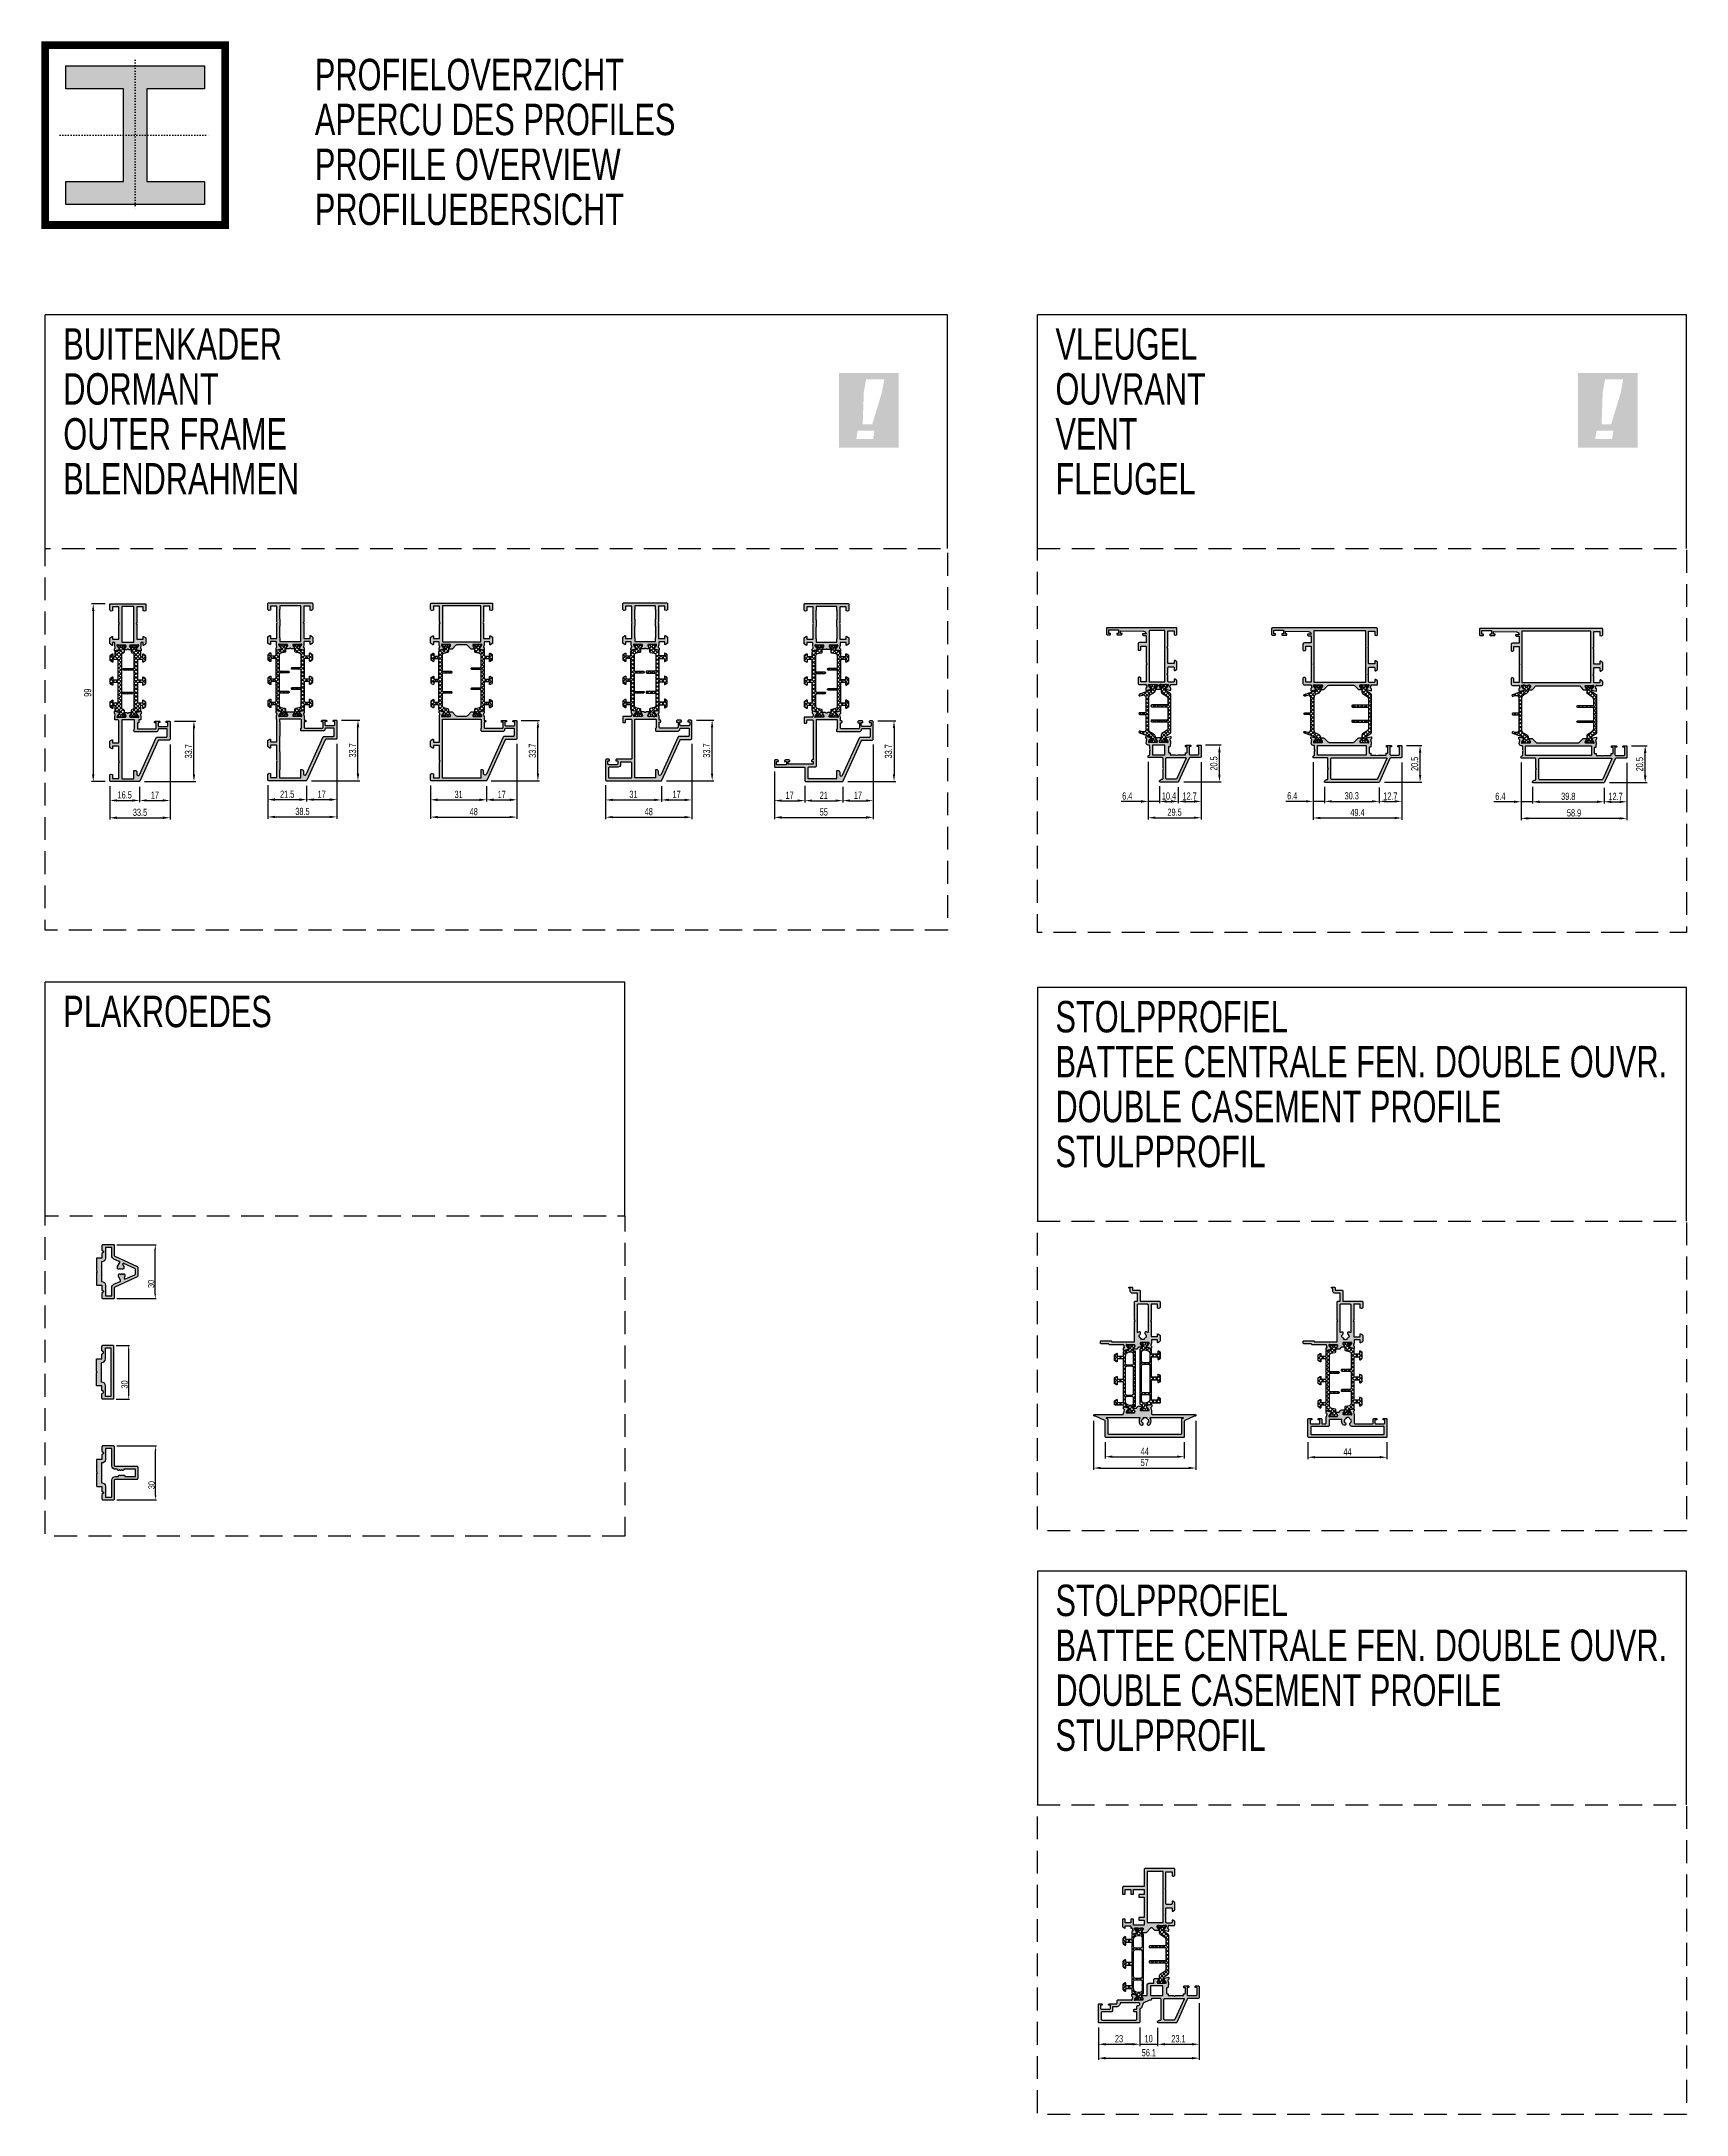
# Model space of a CAD drawing. Header units: millimetres. Extents: x -158 to 6343, y 4572 to 7765.
# Drawn here: x 3137 to 4052, y 4655 to 5809 of the extents above; entities that cross this region are included whole.
import ezdxf

# ---------------------------------------------------------------- set-up
doc = ezdxf.new("R2010")
doc.units = ezdxf.units.MM
doc.header["$LTSCALE"] = 0.2
doc.linetypes.add('DASHED2', pattern=[9.525, 6.35, -3.175])
doc.linetypes.add('DOTX2', pattern=[0.5, 0, -0.5])
for name, color, linetype in [('4030050$0$RI-HATCH-P', 7, 'Continuous'), ('4030050$0$RI-PROFILE', 7, 'Continuous'), ('4030150$0$RI-HATCH-P', 7, 'Continuous'), ('4030150$0$RI-PROFILE', 7, 'Continuous'), ('4030603$0$RI-HATCH-P', 7, 'Continuous'), ('4030603$0$RI-PROFILE', 7, 'Continuous'), ('REYNAERS', 7, 'Continuous'), ('RI-DIMENSION', 7, 'Continuous'), ('RI-HATCH-P', 7, 'Continuous'), ('RI-HATCH-PI', 4, 'Continuous'), ('RI-LAYOUT', 7, 'Continuous'), ('RI-PROFILE', 7, 'Continuous'), ('RI-TEXT-GENERAL-DEU', 7, 'Continuous'), ('RI-TEXT-GENERAL-ENG', 7, 'Continuous'), ('RI-TEXT-GENERAL-FRA', 7, 'Continuous'), ('RI-TEXT-GENERAL-NL', 7, 'Continuous')]:
    doc.layers.add(name, color=color, linetype=linetype)
doc.styles.get("Standard").update_dxf_attribs({"font": 'arial.ttf'})
doc.styles.add('T6', font='arial.ttf', dxfattribs={"width": 0.8, "height": 3.5})
doc.styles.add('T7', font='arial.ttf', dxfattribs={"width": 0.7})
doc.styles.add('T8', font='arial.ttf', dxfattribs={"width": 0.7, "height": 3.5})
doc.dimstyles.new('1-1', dxfattribs={"dimscale": 0, "dimtxt": 2.5, "dimasz": 2.5, "dimexe": 0.5, "dimexo": 1.5, "dimgap": 0.5, "dimtad": 1, "dimzin": 9, "dimdsep": 46, "dimtxsty": 'Standard', "dimcen": 2.5, "dimclrd": 256, "dimclre": 256, "dimclrt": 256, "dimadec": 1, "dimazin": 2, "dimtfac": 1, "dimtmove": 0, "dimatfit": 3, "dimfxl": 1, "dimtolj": 1, "dimtzin": 9, "dimlwd": -1, "dimlwe": -1, "dimarcsym": 0})
doc.dimstyles.new('SCHAAL1OP1', dxfattribs={"dimscale": 0, "dimtxt": 2, "dimasz": 2, "dimexe": 0.5, "dimexo": 1.5, "dimgap": 0.5, "dimtad": 1, "dimdec": 1, "dimzin": 9, "dimdsep": 46, "dimtxsty": 'T7', "dimcen": 2.5, "dimclrd": 256, "dimclre": 256, "dimclrt": 256, "dimadec": 1, "dimazin": 2, "dimtfac": 1, "dimtdec": 1, "dimtmove": 0, "dimatfit": 3, "dimfxl": 1, "dimtolj": 1, "dimtzin": 9, "dimlwd": -1, "dimlwe": -1, "dimarcsym": 0})
pattern_1 = [(225, (33.3794, 31.9917), (1.06066, -1.06066), []), (315, (33.3794, 31.9917), (1.06066, 1.06066), [])]

msp = doc.modelspace()

# ---------------------------------------------------------------- blocks, each defined once
blk = doc.blocks.new('A$C673212E8')
at = {"layer": 'RI-LAYOUT', "linetype": 'ByBlock'}
blk.add_hatch(color=9, dxfattribs=at).paths.add_polyline_path([(0.95, 6.35), (6.35, 6.35), (6.35, 5.45), (4.1, 5.45), (4.1, 1.85), (6.35, 1.85), (6.35, 0.95), (0.95, 0.95), (0.95, 1.85), (3.2, 1.85), (3.2, 5.45), (0.95, 5.45)])
at = {"layer": 'RI-LAYOUT', "linetype": 'DOTX2'}
for p, q in [((3.65, 6.575), (3.65, 0.725)), ((0.725, 3.65), (6.575, 3.65))]:
    blk.add_line(p, q, dxfattribs=at)
at = {"layer": 'RI-LAYOUT', "color": 9, "const_width": 0.3}
blk.add_lwpolyline([(7.15, 0.15), (0.15, 0.15), (0.15, 7.15), (7.15, 7.15)], close=True, dxfattribs=at)
at = {"layer": 'RI-LAYOUT'}
blk.add_lwpolyline([(0.95, 6.35), (6.35, 6.35), (6.35, 5.45), (4.1, 5.45), (4.1, 1.85), (6.35, 1.85), (6.35, 0.95), (0.95, 0.95), (0.95, 1.85), (3.2, 1.85), (3.2, 5.45), (0.95, 5.45)], close=True, dxfattribs=at)
blk = doc.blocks.new('A$C24D048A7')
blk.add_blockref('A$C673212E8', (0, 0))
blk = doc.blocks.new('info-text-ARCH-1')
at = {"layer": 'RI-TEXT-GENERAL-DEU', "style": 'T8', "width": 0.7}
blk.add_attdef('DEU', (2.5, 1.19), '', height=1.75, dxfattribs=at)
at = {"layer": 'RI-TEXT-GENERAL-ENG', "style": 'T8', "width": 0.7}
blk.add_attdef('ENG', (2.5, 3.69), '', height=1.75, dxfattribs=at)
at = {"layer": 'RI-TEXT-GENERAL-FRA', "style": 'T8', "width": 0.7}
blk.add_attdef('FRA', (2.5, 6.19), '', height=1.75, dxfattribs=at)
at = {"layer": 'RI-TEXT-GENERAL-NL', "style": 'T8', "width": 0.7}
blk.add_attdef('NED', (2.5, 8.69), '', height=1.75, dxfattribs=at)
blk = doc.blocks.new('*D35')
at = {"layer": 'Defpoints', "color": 0, "transparency": 16777216}
for p in [(3301.2, 5421.1), (3262.7, 5398), (3301.2, 5377.4)]:
    blk.add_point(p, dxfattribs=at)
at = {"layer": 'RI-DIMENSION', "color": 7, "transparency": 16777216}
for p, q in [((3301.2, 5418.1), (3301.2, 5376.4)), ((3262.7, 5395), (3262.7, 5376.4)), ((3266.7, 5377.4), (3297.2, 5377.4))]:
    blk.add_line(p, q, dxfattribs=at)
for points in [[(3266.7, 5378), (3266.7, 5376.7), (3262.7, 5377.4)], [(3297.2, 5378), (3297.2, 5376.7), (3301.2, 5377.4)]]:
    blk.add_solid(points, dxfattribs=at)
at = {"layer": 'RI-DIMENSION', "transparency": 16777216, "insert": (3282, 5380.4), "char_height": 4, "attachment_point": 5, "style": 'T7'}
blk.add_mtext('\\A1;38.5', dxfattribs=at)
blk = doc.blocks.new('*D36')
at = {"layer": 'Defpoints', "color": 0, "transparency": 16777216}
for p in [(3262.7, 5398), (3284.3, 5397.6), (3284.3, 5387)]:
    blk.add_point(p, dxfattribs=at)
at = {"layer": 'RI-DIMENSION', "color": 7, "transparency": 16777216}
for p, q in [((3262.7, 5395), (3262.7, 5386)), ((3284.3, 5394.6), (3284.3, 5386)), ((3266.7, 5387), (3280.3, 5387))]:
    blk.add_line(p, q, dxfattribs=at)
for points in [[(3266.7, 5387.7), (3266.7, 5386.3), (3262.7, 5387)], [(3280.3, 5387.7), (3280.3, 5386.3), (3284.3, 5387)]]:
    blk.add_solid(points, dxfattribs=at)
at = {"layer": 'RI-DIMENSION', "transparency": 16777216, "insert": (3273.5, 5390), "char_height": 4, "attachment_point": 5, "style": 'T7'}
blk.add_mtext('\\A1;21.5', dxfattribs=at)
blk = doc.blocks.new('*D37')
at = {"layer": 'Defpoints', "color": 0, "transparency": 16777216}
for p in [(3301.2, 5421.1), (3284.3, 5397.6), (3301.2, 5387)]:
    blk.add_point(p, dxfattribs=at)
at = {"layer": 'RI-DIMENSION', "color": 7, "transparency": 16777216}
for p, q in [((3301.2, 5418.1), (3301.2, 5386)), ((3284.3, 5394.6), (3284.3, 5386)), ((3288.3, 5387), (3297.2, 5387))]:
    blk.add_line(p, q, dxfattribs=at)
for points in [[(3288.3, 5387.7), (3288.3, 5386.3), (3284.3, 5387)], [(3297.2, 5387.7), (3297.2, 5386.3), (3301.2, 5387)]]:
    blk.add_solid(points, dxfattribs=at)
at = {"layer": 'RI-DIMENSION', "transparency": 16777216, "insert": (3292.7, 5390), "char_height": 4, "attachment_point": 5, "style": 'T7'}
blk.add_mtext('\\A1;17', dxfattribs=at)
blk = doc.blocks.new('*D38')
at = {"layer": 'Defpoints', "color": 0, "transparency": 16777216}
for p in [(3300.7, 5431.2), (3312.9, 5431.2), (3284, 5397.5)]:
    blk.add_point(p, dxfattribs=at)
at = {"layer": 'RI-DIMENSION', "color": 7, "transparency": 16777216}
for p, q in [((3303.7, 5431.2), (3313.9, 5431.2)), ((3312.9, 5401.5), (3312.9, 5427.2)), ((3287, 5397.5), (3313.9, 5397.5))]:
    blk.add_line(p, q, dxfattribs=at)
for points in [[(3312.2, 5427.2), (3313.6, 5427.2), (3312.9, 5431.2)], [(3312.2, 5401.5), (3313.6, 5401.5), (3312.9, 5397.5)]]:
    blk.add_solid(points, dxfattribs=at)
at = {"layer": 'RI-DIMENSION', "transparency": 16777216, "insert": (3309.9, 5414.4), "char_height": 4, "attachment_point": 5, "rotation": 90, "style": 'T7'}
blk.add_mtext('\\A1;33.7', dxfattribs=at)
blk = doc.blocks.new('0000773R')
at = {"layer": 'RI-HATCH-PI'}
h = blk.add_hatch(dxfattribs=at)
h.set_pattern_fill('_U', color=256, scale=1.5, angle=225, style=0, double=1, pattern_type=0)
h.set_pattern_definition([(225, (101.2278, 346.5722), (1.06066, -1.06066), []), (315, (101.2278, 346.5722), (1.06066, 1.06066), [])])
edge = h.paths.add_edge_path()
edge.add_line((4.5, 16.4), (4.5, 20))
edge.add_line((4.5, 20), (4.5, 25.6))
edge.add_arc((4, 25.6), 0.5, 359.9999, 449.9999)
edge.add_line((4, 26.1), (-0.5, 26.1))
edge.add_arc((-0.5, 26.6), 0.5, 179.9999, 269.9999, ccw=False)
edge.add_arc((-0.5, 26.6), 0.5, 89.9999, 179.9999, ccw=False)
edge.add_line((-0.5, 27.1), (4, 27.1))
edge.add_arc((4, 27.6), 0.5, 269.9985, 359.9985)
edge.add_line((4.5, 27.6), (4.5, 34))
edge.add_arc((3.3, 34), 1.2, 359.9985, 437.5001)
edge.add_line((3.6, 35.1), (1.3, 35.6))
edge.add_arc((1.5, 36.1), 0.5, 180.0221, 257.5001, ccw=False)
edge.add_line((1, 36.1), (1, 37.6))
edge.add_arc((0.7, 37.6), 0.3, 0.0001, 30.0001)
edge.add_line((0.9, 37.8), (0, 39.3))
edge.add_arc((0.2, 39.4), 0.2, 180.0001, 210.0001, ccw=False)
edge.add_line((0, 39.4), (0, 39.6))
edge.add_arc((0.4, 39.6), 0.4, 90.0001, 180.0001, ccw=False)
edge.add_line((0.4, 40), (1, 40))
edge.add_arc((1, 39.8), 0.2, 79.7779, 90.0001, ccw=False)
edge.add_arc((2.1, 46), 6.1, 259.7779, 262.5937)
edge.add_arc((1.3, 39.7), 0.3, 0.0001, 82.5937, ccw=False)
edge.add_line((1.6, 39.7), (1.6, 39.5))
edge.add_arc((2.1, 39.3), 0.6, 151.0451, 388.9551)
edge.add_line((2.6, 39.5), (2.6, 39.7))
edge.add_arc((2.9, 39.7), 0.3, 97.4065, 180.0001, ccw=False)
edge.add_arc((2.1, 46), 6.1, 277.4065, 280.2223)
edge.add_arc((3.2, 39.8), 0.2, 90.0001, 100.2223, ccw=False)
edge.add_line((3.2, 40), (3.8, 40))
edge.add_arc((3.8, 39.6), 0.4, 0.0001, 90.0001, ccw=False)
edge.add_line((4.2, 39.6), (4.2, 39.4))
edge.add_arc((4, 39.4), 0.2, -29.9999, 0.0001, ccw=False)
edge.add_line((4.2, 39.3), (3.3, 37.8))
edge.add_arc((3.6, 37.6), 0.3, 150.0001, 180.0001)
edge.add_line((3.3, 37.6), (3.3, 37.5))
edge.add_arc((3.6, 37.5), 0.3, 180.1146, 257.5001)
edge.add_line((3.5, 37.2), (5.9, 36.7))
edge.add_arc((5.8, 36.2), 0.5, 0.0001, 77.5001, ccw=False)
edge.add_line((6.2, 36.2), (6.2, 34.1))
edge.add_arc((6.7, 34.1), 0.5, 179.9739, 269.9739)
edge.add_line((6.7, 33.6), (9, 33.6))
edge.add_arc((9, 33.8), 0.2, 270.0001, 360.0001)
edge.add_line((9.2, 33.8), (9.2, 35))
edge.add_arc((9.4, 35), 0.2, 60.0001, 180.0001, ccw=False)
edge.add_line((9.5, 35.2), (10.5, 34.6))
edge.add_arc((10.2, 34.2), 0.5, 0.0001, 60.0001, ccw=False)
edge.add_line((10.7, 34.2), (10.7, 31.5))
edge.add_arc((10.2, 31.5), 0.5, -59.9999, 0.0001, ccw=False)
edge.add_line((10.5, 31.1), (9.5, 30.5))
edge.add_arc((9.4, 30.7), 0.2, 180.0001, 300.0001, ccw=False)
edge.add_line((9.2, 30.7), (9.2, 31.9))
edge.add_arc((9, 31.9), 0.2, 0.0001, 90.0001)
edge.add_line((9, 32.1), (6.7, 32.1))
edge.add_arc((6.7, 31.6), 0.5, 90.0001, 180.0001)
edge.add_line((6.2, 31.6), (6.2, 21.3))
edge.add_arc((6.7, 21.3), 0.5, 180.0001, 270.0001)
edge.add_line((6.7, 20.8), (9, 20.8))
edge.add_arc((9, 21), 0.2, 270.0001, 360.0001)
edge.add_line((9.2, 21), (9.2, 22.2))
edge.add_arc((9.4, 22.2), 0.2, 60.0001, 180.0001, ccw=False)
edge.add_line((9.5, 22.3), (10.5, 21.8))
edge.add_arc((10.2, 21.3), 0.5, 0.0001, 60.0001, ccw=False)
edge.add_line((10.7, 21.3), (10.7, 20))
edge.add_line((10.7, 20), (10.7, 18.7))
edge.add_arc((10.2, 18.7), 0.5, 299.9999, 359.9999, ccw=False)
edge.add_line((10.5, 18.2), (9.5, 17.7))
edge.add_arc((9.4, 17.9), 0.2, 179.9999, 299.9999, ccw=False)
edge.add_line((9.2, 17.9), (9.2, 19.1))
edge.add_arc((9, 19.1), 0.2, 359.9999, 449.9999)
edge.add_line((9, 19.3), (6.7, 19.3))
edge.add_arc((6.7, 18.8), 0.5, 89.9999, 179.9999)
edge.add_line((6.2, 18.8), (6.2, 8.4))
edge.add_arc((6.7, 8.4), 0.5, 179.9999, 269.9999)
edge.add_line((6.7, 7.9), (9, 7.9))
edge.add_arc((9, 8.1), 0.2, 269.9999, 359.9999)
edge.add_line((9.2, 8.1), (9.2, 9.3))
edge.add_arc((9.4, 9.3), 0.2, 59.9999, 179.9999, ccw=False)
edge.add_line((9.5, 9.5), (10.5, 8.9))
edge.add_arc((10.2, 8.5), 0.5, -0.0001, 59.9999, ccw=False)
edge.add_line((10.7, 8.5), (10.7, 5.8))
edge.add_arc((10.2, 5.8), 0.5, 299.9999, 359.9999, ccw=False)
edge.add_line((10.5, 5.4), (9.5, 4.8))
edge.add_arc((9.4, 5), 0.2, 179.9999, 299.9999, ccw=False)
edge.add_line((9.2, 5), (9.2, 6.2))
edge.add_arc((9, 6.2), 0.2, 359.9999, 449.9999)
edge.add_line((9, 6.4), (6.7, 6.4))
edge.add_arc((6.8, 5.9), 0.5, 89.9999, 179.9999)
edge.add_line((6.2, 5.9), (6.2, 3.8))
edge.add_arc((5.8, 3.8), 0.5, 282.4999, 359.9999, ccw=False)
edge.add_line((5.9, 3.3), (3.5, 2.8))
edge.add_arc((3.6, 2.5), 0.3, 102.4999, 179.8854)
edge.add_line((3.3, 2.5), (3.3, 2.4))
edge.add_arc((3.6, 2.4), 0.3, 179.9999, 209.9999)
edge.add_line((3.3, 2.2), (4.2, 0.7))
edge.add_arc((4, 0.6), 0.2, -0.0001, 29.9999, ccw=False)
edge.add_line((4.2, 0.6), (4.2, 0.4))
edge.add_arc((3.8, 0.4), 0.4, 269.9999, 359.9999, ccw=False)
edge.add_line((3.8, 0), (3.2, 0))
edge.add_arc((3.2, 0.2), 0.2, 259.7777, 269.9999, ccw=False)
edge.add_arc((2.1, -6), 6.1, 79.7777, 82.5935)
edge.add_arc((2.9, 0.3), 0.3, 179.9999, 262.5935, ccw=False)
edge.add_line((2.6, 0.3), (2.6, 0.5))
edge.add_arc((2.1, 0.7), 0.6, 331.0449, 568.9549)
edge.add_line((1.6, 0.5), (1.6, 0.3))
edge.add_arc((1.3, 0.3), 0.3, 277.4063, 359.9999, ccw=False)
edge.add_arc((2.1, -6), 6.1, 97.4063, 100.2221)
edge.add_arc((1, 0.2), 0.2, 269.9999, 280.2221, ccw=False)
edge.add_line((1, 0), (0.4, 0))
edge.add_arc((0.4, 0.4), 0.4, 179.9999, 269.9999, ccw=False)
edge.add_line((0, 0.4), (0, 0.6))
edge.add_arc((0.2, 0.6), 0.2, 149.9999, 179.9999, ccw=False)
edge.add_line((0, 0.7), (0.9, 2.2))
edge.add_arc((0.7, 2.4), 0.3, 329.9999, 359.9999)
edge.add_line((1, 2.4), (1, 3.9))
edge.add_arc((1.5, 3.9), 0.5, 102.4999, 179.982, ccw=False)
edge.add_line((1.3, 4.4), (3.6, 4.9))
edge.add_arc((3.3, 6), 1.2, 282.4999, 360.001)
edge.add_line((4.5, 6), (4.5, 14.4))
edge.add_arc((4, 14.4), 0.5, 0.001, 90.001)
edge.add_line((4, 14.9), (-0.5, 14.9))
edge.add_arc((-0.5, 15.4), 0.5, 179.9999, 269.9999, ccw=False)
edge.add_arc((-0.5, 15.4), 0.5, 89.9999, 179.9999, ccw=False)
edge.add_line((-0.5, 15.9), (4, 15.9))
edge.add_arc((4, 16.4), 0.5, 269.9999, 359.9999)
at = {"layer": 'RI-PROFILE', "transparency": 33554687}
blk.add_lwpolyline([(4.5, 16.4), (4.5, 20), (4.5, 25.6, 0.414214), (4, 26.1), (-0.5, 26.1, -0.414214), (-1, 26.6, -0.414214), (-0.5, 27.1), (4, 27.1, 0.414214), (4.5, 27.6), (4.5, 34, 0.351673), (3.6, 35.1), (1.3, 35.6, -0.351557), (1, 36.1), (1, 37.6, 0.131652), (0.9, 37.8), (0, 39.3, -0.131652), (0, 39.4), (0, 39.6, -0.414214), (0.4, 40), (1, 40, -0.044632), (1, 40, 0.012287), (1.3, 40, -0.37684), (1.6, 39.7), (1.6, 39.5, 1.69614), (2.6, 39.5), (2.6, 39.7, -0.37684), (2.9, 40, 0.012287), (3.2, 40, -0.044632), (3.2, 40), (3.8, 40, -0.414214), (4.2, 39.6), (4.2, 39.4, -0.131652), (4.2, 39.3), (3.3, 37.8, 0.131652), (3.3, 37.6), (3.3, 37.5, 0.351104), (3.5, 37.2), (5.9, 36.7, -0.351665), (6.2, 36.2), (6.2, 34.1, 0.414214), (6.7, 33.6), (9, 33.6, 0.414214), (9.2, 33.8), (9.2, 35, -0.57735), (9.5, 35.2), (10.5, 34.6, -0.267949), (10.7, 34.2), (10.7, 31.5, -0.267949), (10.5, 31.1), (9.5, 30.5, -0.57735), (9.2, 30.7), (9.2, 31.9, 0.414214), (9, 32.1), (6.7, 32.1, 0.414214), (6.2, 31.6), (6.2, 21.3, 0.414214), (6.7, 20.8), (9, 20.8, 0.414214), (9.2, 21), (9.2, 22.2, -0.57735), (9.5, 22.3), (10.5, 21.8, -0.267949), (10.7, 21.3), (10.7, 20), (10.7, 18.7, -0.267949), (10.5, 18.2), (9.5, 17.7, -0.57735), (9.2, 17.9), (9.2, 19.1, 0.414214), (9, 19.3), (6.7, 19.3, 0.414214), (6.2, 18.8), (6.2, 8.4, 0.414214), (6.7, 7.9), (9, 7.9, 0.414214), (9.2, 8.1), (9.2, 9.3, -0.57735), (9.5, 9.5), (10.5, 8.9, -0.267949), (10.7, 8.5), (10.7, 5.8, -0.267949), (10.5, 5.4), (9.5, 4.8, -0.57735), (9.2, 5), (9.2, 6.2, 0.414214), (9, 6.4), (6.7, 6.4, 0.414214), (6.2, 5.9), (6.2, 3.8, -0.351665), (5.9, 3.3), (3.5, 2.8, 0.351104), (3.3, 2.5), (3.3, 2.4, 0.131652), (3.3, 2.2), (4.2, 0.7, -0.131652), (4.2, 0.6), (4.2, 0.4, -0.414214), (3.8, 0), (3.2, 0, -0.044632), (3.2, 0, 0.012287), (2.9, 0, -0.37684), (2.6, 0.3), (2.6, 0.5, 1.69614), (1.6, 0.5), (1.6, 0.3, -0.37684), (1.3, 0, 0.012287), (1, 0, -0.044632), (1, 0), (0.4, 0, -0.414214), (0, 0.4), (0, 0.6, -0.131652), (0, 0.7), (0.9, 2.2, 0.131652), (1, 2.4), (1, 3.9, -0.351577), (1.3, 4.4), (3.6, 4.9, 0.35167), (4.5, 6), (4.5, 14.4, 0.414214), (4, 14.9), (-0.5, 14.9, -0.414214), (-1, 15.4, -0.414214), (-0.5, 15.9), (4, 15.9, 0.414214)], format="xyb", close=True, dxfattribs=at)
blk = doc.blocks.new('0000773L')
at = {"layer": 'RI-HATCH-PI'}
h = blk.add_hatch(dxfattribs=at)
h.set_pattern_fill('_U', color=256, scale=1.5, angle=45, style=0, double=1, pattern_type=0)
h.set_pattern_definition([(45, (-101.2278, -306.572), (-1.06066, 1.06066), []), (135, (-101.2278, -306.572), (-1.06066, -1.06066), [])])
edge = h.paths.add_edge_path()
edge.add_line((-4.5, 23.6), (-4.5, 20))
edge.add_line((-4.5, 20), (-4.5, 14.4))
edge.add_arc((-4, 14.4), 0.5, 179.9999, 269.9999)
edge.add_line((-4, 13.9), (0.5, 13.9))
edge.add_arc((0.5, 13.4), 0.5, -0.0001, 89.9999, ccw=False)
edge.add_arc((0.5, 13.4), 0.5, 269.9999, 359.9999, ccw=False)
edge.add_line((0.5, 12.9), (-4, 12.9))
edge.add_arc((-4, 12.4), 0.5, 89.9985, 179.9985)
edge.add_line((-4.5, 12.4), (-4.5, 6))
edge.add_arc((-3.3, 6), 1.2, 179.9985, 257.5001)
edge.add_line((-3.6, 4.9), (-1.3, 4.4))
edge.add_arc((-1.5, 3.9), 0.5, 0.0221, 77.5001, ccw=False)
edge.add_line((-1, 3.9), (-1, 2.4))
edge.add_arc((-0.7, 2.4), 0.3, 180.0001, 210.0001)
edge.add_line((-0.9, 2.2), (0, 0.7))
edge.add_arc((-0.2, 0.6), 0.2, 0.0001, 30.0001, ccw=False)
edge.add_line((0, 0.6), (0, 0.4))
edge.add_arc((-0.4, 0.4), 0.4, -89.9999, 0.0001, ccw=False)
edge.add_line((-0.4, 0), (-1, 0))
edge.add_arc((-1, 0.2), 0.2, 259.7779, 270.0001, ccw=False)
edge.add_arc((-2.1, -6), 6.1, 79.7779, 82.5937)
edge.add_arc((-1.3, 0.3), 0.3, 180.0001, 262.5937, ccw=False)
edge.add_line((-1.6, 0.3), (-1.6, 0.5))
edge.add_arc((-2.1, 0.7), 0.6, 331.0451, 568.9551)
edge.add_line((-2.6, 0.5), (-2.6, 0.3))
edge.add_arc((-2.9, 0.3), 0.3, -82.5935, 0.0001, ccw=False)
edge.add_arc((-2.1, -6), 6.1, 97.4065, 100.2223)
edge.add_arc((-3.2, 0.2), 0.2, 270.0001, 280.2223, ccw=False)
edge.add_line((-3.2, 0), (-3.8, 0))
edge.add_arc((-3.8, 0.4), 0.4, 180.0001, 270.0001, ccw=False)
edge.add_line((-4.2, 0.4), (-4.2, 0.6))
edge.add_arc((-4, 0.6), 0.2, 150.0001, 180.0001, ccw=False)
edge.add_line((-4.2, 0.7), (-3.3, 2.2))
edge.add_arc((-3.6, 2.4), 0.3, 330.0001, 360.0001)
edge.add_line((-3.3, 2.4), (-3.3, 2.5))
edge.add_arc((-3.6, 2.5), 0.3, 0.1146, 77.5001)
edge.add_line((-3.5, 2.8), (-5.9, 3.3))
edge.add_arc((-5.8, 3.8), 0.5, 180.0001, 257.5001, ccw=False)
edge.add_line((-6.3, 3.8), (-6.3, 5.9))
edge.add_arc((-6.7, 5.9), 0.5, 359.9739, 449.9739)
edge.add_line((-6.8, 6.4), (-9, 6.4))
edge.add_arc((-9, 6.2), 0.2, 90.0001, 180.0001)
edge.add_line((-9.2, 6.2), (-9.2, 5))
edge.add_arc((-9.4, 5), 0.2, -119.9999, 0.0001, ccw=False)
edge.add_line((-9.5, 4.8), (-10.5, 5.4))
edge.add_arc((-10.2, 5.8), 0.5, 180.0001, 240.0001, ccw=False)
edge.add_line((-10.7, 5.8), (-10.7, 8.5))
edge.add_arc((-10.2, 8.5), 0.5, 120.0001, 180.0001, ccw=False)
edge.add_line((-10.5, 8.9), (-9.5, 9.5))
edge.add_arc((-9.4, 9.3), 0.2, 0.0001, 120.0001, ccw=False)
edge.add_line((-9.2, 9.3), (-9.2, 8.1))
edge.add_arc((-9, 8.1), 0.2, 180.0001, 270.0001)
edge.add_line((-9, 7.9), (-6.8, 7.9))
edge.add_arc((-6.7, 8.4), 0.5, 270.0001, 360.0001)
edge.add_line((-6.3, 8.4), (-6.3, 18.8))
edge.add_arc((-6.7, 18.8), 0.5, 0.0001, 90.0001)
edge.add_line((-6.8, 19.3), (-9, 19.3))
edge.add_arc((-9, 19.1), 0.2, 90.0001, 180.0001)
edge.add_line((-9.2, 19.1), (-9.2, 17.9))
edge.add_arc((-9.4, 17.9), 0.2, -119.9999, 0.0001, ccw=False)
edge.add_line((-9.5, 17.7), (-10.5, 18.2))
edge.add_arc((-10.2, 18.7), 0.5, 180.0001, 240.0001, ccw=False)
edge.add_line((-10.7, 18.7), (-10.7, 20))
edge.add_line((-10.7, 20), (-10.7, 21.3))
edge.add_arc((-10.2, 21.3), 0.5, 119.9999, 179.9999, ccw=False)
edge.add_line((-10.5, 21.8), (-9.5, 22.3))
edge.add_arc((-9.4, 22.2), 0.2, -0.0001, 119.9999, ccw=False)
edge.add_line((-9.2, 22.2), (-9.2, 21))
edge.add_arc((-9, 21), 0.2, 179.9999, 269.9999)
edge.add_line((-9, 20.8), (-6.8, 20.8))
edge.add_arc((-6.7, 21.3), 0.5, 269.9999, 359.9999)
edge.add_line((-6.3, 21.3), (-6.3, 31.6))
edge.add_arc((-6.7, 31.6), 0.5, 359.9999, 449.9999)
edge.add_line((-6.8, 32.1), (-9, 32.1))
edge.add_arc((-9, 31.9), 0.2, 89.9999, 179.9999)
edge.add_line((-9.2, 31.9), (-9.2, 30.7))
edge.add_arc((-9.4, 30.7), 0.2, 239.9999, 359.9999, ccw=False)
edge.add_line((-9.5, 30.5), (-10.5, 31.1))
edge.add_arc((-10.2, 31.5), 0.5, 179.9999, 239.9999, ccw=False)
edge.add_line((-10.7, 31.5), (-10.7, 34.2))
edge.add_arc((-10.2, 34.2), 0.5, 119.9999, 179.9999, ccw=False)
edge.add_line((-10.5, 34.6), (-9.5, 35.2))
edge.add_arc((-9.4, 35), 0.2, -0.0001, 119.9999, ccw=False)
edge.add_line((-9.2, 35), (-9.2, 33.8))
edge.add_arc((-9, 33.8), 0.2, 179.9999, 269.9999)
edge.add_line((-9, 33.6), (-6.8, 33.6))
edge.add_arc((-6.8, 34.1), 0.5, 269.9999, 359.9999)
edge.add_line((-6.3, 34.1), (-6.3, 36.2))
edge.add_arc((-5.8, 36.2), 0.5, 102.4999, 179.9999, ccw=False)
edge.add_line((-5.9, 36.7), (-3.5, 37.2))
edge.add_arc((-3.6, 37.5), 0.3, 282.4999, 359.8854)
edge.add_line((-3.3, 37.5), (-3.3, 37.6))
edge.add_arc((-3.6, 37.6), 0.3, 359.9999, 389.9999)
edge.add_line((-3.3, 37.8), (-4.2, 39.3))
edge.add_arc((-4, 39.4), 0.2, 179.9999, 209.9999, ccw=False)
edge.add_line((-4.2, 39.4), (-4.2, 39.6))
edge.add_arc((-3.8, 39.6), 0.4, 89.9999, 179.9999, ccw=False)
edge.add_line((-3.8, 40), (-3.2, 40))
edge.add_arc((-3.2, 39.8), 0.2, 79.7777, 89.9999, ccw=False)
edge.add_arc((-2.1, 46), 6.1, 259.7777, 262.5935)
edge.add_arc((-2.9, 39.7), 0.3, -0.0001, 82.5935, ccw=False)
edge.add_line((-2.6, 39.7), (-2.6, 39.5))
edge.add_arc((-2.1, 39.3), 0.6, 151.0449, 388.9549)
edge.add_line((-1.6, 39.5), (-1.6, 39.7))
edge.add_arc((-1.3, 39.7), 0.3, 97.4063, 179.9999, ccw=False)
edge.add_arc((-2.1, 46), 6.1, 277.4063, 280.2221)
edge.add_arc((-1, 39.8), 0.2, 89.9999, 100.2221, ccw=False)
edge.add_line((-1, 40), (-0.4, 40))
edge.add_arc((-0.4, 39.6), 0.4, -0.0001, 89.9999, ccw=False)
edge.add_line((0, 39.6), (0, 39.4))
edge.add_arc((-0.2, 39.4), 0.2, 329.9999, 359.9999, ccw=False)
edge.add_line((0, 39.3), (-0.9, 37.8))
edge.add_arc((-0.7, 37.6), 0.3, 149.9999, 179.9999)
edge.add_line((-1, 37.6), (-1, 36.1))
edge.add_arc((-1.5, 36.1), 0.5, 282.4999, 359.982, ccw=False)
edge.add_line((-1.3, 35.6), (-3.6, 35.1))
edge.add_arc((-3.3, 34), 1.2, 102.4999, 180.001)
edge.add_line((-4.5, 34), (-4.5, 25.6))
edge.add_arc((-4, 25.6), 0.5, 180.001, 270.001)
edge.add_line((-4, 25.1), (0.5, 25.1))
edge.add_arc((0.5, 24.6), 0.5, -0.0001, 89.9999, ccw=False)
edge.add_arc((0.5, 24.6), 0.5, 269.9999, 359.9999, ccw=False)
edge.add_line((0.5, 24.1), (-4, 24.1))
edge.add_arc((-4, 23.6), 0.5, 89.9999, 179.9999)
at = {"layer": 'RI-PROFILE', "transparency": 33554687}
blk.add_lwpolyline([(-4.5, 23.6), (-4.5, 20), (-4.5, 14.4, 0.414214), (-4, 13.9), (0.5, 13.9, -0.414214), (1, 13.4, -0.414214), (0.5, 12.9), (-4, 12.9, 0.414214), (-4.5, 12.4), (-4.5, 6, 0.351673), (-3.6, 4.9), (-1.3, 4.4, -0.351557), (-1, 3.9), (-1, 2.4, 0.131652), (-0.9, 2.2), (0, 0.7, -0.131652), (0, 0.6), (0, 0.4, -0.414214), (-0.4, 0), (-1, 0, -0.044632), (-1, 0, 0.012287), (-1.3, 0, -0.37684), (-1.6, 0.3), (-1.6, 0.5, 1.69614), (-2.6, 0.5), (-2.6, 0.3, -0.37684), (-2.9, 0, 0.012287), (-3.2, 0, -0.044632), (-3.2, 0), (-3.8, 0, -0.414214), (-4.2, 0.4), (-4.2, 0.6, -0.131652), (-4.2, 0.7), (-3.3, 2.2, 0.131652), (-3.3, 2.4), (-3.3, 2.5, 0.351104), (-3.5, 2.8), (-5.9, 3.3, -0.351665), (-6.3, 3.8), (-6.3, 5.9, 0.414214), (-6.8, 6.4), (-9, 6.4, 0.414214), (-9.2, 6.2), (-9.2, 5, -0.57735), (-9.5, 4.8), (-10.5, 5.4, -0.267949), (-10.7, 5.8), (-10.7, 8.5, -0.267949), (-10.5, 8.9), (-9.5, 9.5, -0.57735), (-9.2, 9.3), (-9.2, 8.1, 0.414214), (-9, 7.9), (-6.8, 7.9, 0.414214), (-6.3, 8.4), (-6.3, 18.8, 0.414214), (-6.8, 19.3), (-9, 19.3, 0.414214), (-9.2, 19.1), (-9.2, 17.9, -0.57735), (-9.5, 17.7), (-10.5, 18.2, -0.267949), (-10.7, 18.7), (-10.7, 20), (-10.7, 21.3, -0.267949), (-10.5, 21.8), (-9.5, 22.3, -0.57735), (-9.2, 22.2), (-9.2, 21, 0.414214), (-9, 20.8), (-6.8, 20.8, 0.414214), (-6.3, 21.3), (-6.3, 31.6, 0.414214), (-6.8, 32.1), (-9, 32.1, 0.414214), (-9.2, 31.9), (-9.2, 30.7, -0.57735), (-9.5, 30.5), (-10.5, 31.1, -0.267949), (-10.7, 31.5), (-10.7, 34.2, -0.267949), (-10.5, 34.6), (-9.5, 35.2, -0.57735), (-9.2, 35), (-9.2, 33.8, 0.414214), (-9, 33.6), (-6.8, 33.6, 0.414214), (-6.3, 34.1), (-6.3, 36.2, -0.351665), (-5.9, 36.7), (-3.5, 37.2, 0.351104), (-3.3, 37.5), (-3.3, 37.6, 0.131652), (-3.3, 37.8), (-4.2, 39.3, -0.131652), (-4.2, 39.4), (-4.2, 39.6, -0.414214), (-3.8, 40), (-3.2, 40, -0.044632), (-3.2, 40, 0.012287), (-2.9, 40, -0.37684), (-2.6, 39.7), (-2.6, 39.5, 1.69614), (-1.6, 39.5), (-1.6, 39.7, -0.37684), (-1.3, 40, 0.012287), (-1, 40, -0.044632), (-1, 40), (-0.4, 40, -0.414214), (0, 39.6), (0, 39.4, -0.131652), (0, 39.3), (-0.9, 37.8, 0.131652), (-1, 37.6), (-1, 36.1, -0.351577), (-1.3, 35.6), (-3.6, 35.1, 0.35167), (-4.5, 34), (-4.5, 25.6, 0.414214), (-4, 25.1), (0.5, 25.1, -0.414214), (1, 24.6, -0.414214), (0.5, 24.1), (-4, 24.1, 0.414214)], format="xyb", close=True, dxfattribs=at)
blk = doc.blocks.new('4I30083')
at = {"layer": 'RI-PROFILE'}
blk.add_lwpolyline([(33, 77.4), (29.9, 77.4, 0.414213), (29.7, 77.2), (29.7, 75.5), (29.4, 74.6, 0.244698), (29.4, 74.4), (29.8, 73.9, -0.172618), (29.8, 73.7), (29.8, 72.9, -0.479614), (29.6, 72.7), (26.9, 73.3, -1.238312), (27.1, 73.7), (28.4, 75.4, 0.080897), (28.4, 75.5), (28.5, 75.7, 0.767327), (27.9, 75.9), (23.7, 75.9, 0.414214), (23.5, 75.7), (23.5, 75.3, 0.131652), (23.5, 75.2), (24.3, 73.8, -0.999998), (24.3, 73.4), (22.8, 73.4, -0.198912), (22.4, 73.5), (20.4, 75.5, 0.198912), (20.1, 75.7), (14.4, 75.7, 0.198912), (14.1, 75.5), (12.1, 73.5, -0.198912), (11.7, 73.4), (10.2, 73.4, -0.999998), (10.2, 73.8), (11, 75.2, 0.131652), (11.1, 75.3), (11.1, 75.7, 0.414214), (10.8, 75.9), (6.6, 75.9, 0.767327), (6, 75.7), (6.1, 75.5, 0.080897), (6.1, 75.4), (7.4, 73.7, -1.238312), (7.6, 73.3), (4.9, 72.7, -0.479614), (4.7, 72.9), (4.7, 73.7, -0.172618), (4.7, 73.9), (5.1, 74.4, 0.244698), (5.1, 74.6), (4.8, 75.5), (4.8, 77.2, 0.414213), (4.6, 77.4), (1.5, 77.4), (1.5, 76, -0.57735), (1.2, 75.8), (0.2, 76.4, -0.267949), (0, 76.8), (0, 79.8, -0.267949), (0.2, 80.2), (1.2, 80.8, -0.57735), (1.5, 80.6), (1.5, 79.2), (5, 79.2), (5, 87.5), (5.3, 88), (5, 88.5), (5, 97.2), (1.5, 97.2), (1.5, 95), (0.8, 94.8, -0.198912), (0.7, 94.8), (0.2, 95.1, -0.267949), (0, 95.5), (0, 98.5, -0.414214), (0.5, 99), (34, 99, -0.414214), (34.5, 98.5), (34.5, 95.5, -0.267949), (34.2, 95.1), (33.8, 94.8, -0.198912), (33.7, 94.8), (33, 95), (33, 97.2), (29.5, 97.2), (29.5, 88.5), (29.2, 88), (29.5, 87.5), (29.5, 79.2), (33, 79.2), (33, 80.6, -0.57735), (33.3, 80.8), (34.2, 80.2, -0.267949), (34.5, 79.8), (34.5, 76.8, -0.267949), (34.2, 76.4), (33.3, 75.8, -0.57735), (33, 76)], format="xyb", close=True, dxfattribs=at)
blk.add_lwpolyline([(27.9, 77.5), (27.9, 97.4), (6.6, 97.4), (6.6, 77.5)], close=True, dxfattribs=at)
blk = doc.blocks.new('4E30083')
at = {"layer": 'RI-PROFILE'}
for points in [[(40.3, 32.7), (39.4, 32.7), (39.4, 33.4, -0.414214), (39.7, 33.7), (41.9, 33.7, -0.414214), (42.3, 33.3), (42.3, 32.9), (41.3, 32.9), (41.3, 31.2, 0.414214), (41.8, 30.7), (46.3, 30.7, 0.414214), (46.8, 31.2), (46.8, 32.9), (45.8, 32.9), (45.8, 33.3, -0.414214), (46.2, 33.7), (47.5, 33.7, -0.414214), (48, 33.2), (48, 23.6, -0.414214), (47.5, 23.1), (41.8, 23.1, 0.296064), (41.4, 22.8), (31.2, 0.3, -0.295071), (30.8, 0), (0.5, 0, -0.414214), (0, 0.5), (0, 3.5, -0.267949), (0.2, 3.9), (0.7, 4.2, -0.198912), (0.8, 4.2), (1.5, 4), (1.5, 1.8), (5, 1.8), (5, 10.5), (5.3, 11), (5, 11.5), (5, 19.8), (1.5, 19.8), (1.5, 18.4, -0.57735), (1.2, 18.2), (0.2, 18.8, -0.267949), (0, 19.2), (0, 22.2, -0.267949), (0.2, 22.6), (1.2, 23.2, -0.57735), (1.5, 23), (1.5, 21.6), (5, 21.6), (5, 33.8, 0.198912), (4.9, 34.2), (4.9, 36.1), (5.2, 37.3, 0.263193), (5.1, 37.5), (4.7, 37.9, -0.185256), (4.7, 38.1), (4.7, 38.9, -0.479656), (4.9, 39.1), (7.6, 38.5, -1.178332), (7.4, 38.1), (6.1, 36.4, 0.083094), (6.1, 36.3), (6.1, 36.1, 0.892534), (6.6, 35.9), (10.8, 35.9, 0.414214), (11, 36.1), (11, 36.5, 0.131652), (11, 36.6), (10.2, 38, -1), (10.2, 38.4), (11.7, 38.4, -0.198912), (12.1, 38.3), (13.9, 36.4, 0.198912), (14.6, 36.1), (19.9, 36.1, 0.198912), (20.6, 36.4), (22.4, 38.3, -0.198912), (22.8, 38.4), (24.3, 38.4, -1), (24.3, 38), (23.5, 36.6, 0.131652), (23.5, 36.5), (23.5, 36.1, 0.414214), (23.7, 35.9), (27.9, 35.9, 0.892534), (28.4, 36.1), (28.4, 36.3, 0.083094), (28.4, 36.4), (27.1, 38.1, -1.178332), (26.9, 38.5), (29.6, 39.1, -0.479656), (29.8, 38.9), (29.8, 38.1, -0.185256), (29.8, 37.9), (29.4, 37.5, 0.263193), (29.3, 37.3), (29.7, 35.9, -0.278153), (29.8, 35.7), (29.8, 33.7), (30.4, 33.7, -0.414214), (30.7, 33.4), (30.7, 33, -0.414213), (30.4, 32.7), (29.8, 32.7), (29.8, 29.8, 0.414214), (30.3, 29.3), (39.8, 29.3, 0.414214), (40.3, 29.8)], [(40.3, 24.4), (31, 3.7, -0.808046), (29.5, 4.1), (29.5, 5.2, 0.414214), (28.5, 6.2), (27.9, 6.2), (27.9, 1.6), (6.6, 1.6), (6.6, 34.3), (27.9, 34.3, -0.414214), (28.2, 34), (28.2, 29.3, 0.4147), (27.9, 29), (27.9, 28.2, 0.414214), (28.4, 27.7), (40.3, 27.7, 0.414214), (41.3, 28.7), (41.3, 28.8, -0.414214), (41.8, 29.3), (46.4, 29.3), (46.4, 25.2, -0.414214), (45.9, 24.7), (40.8, 24.7, 0.295071)]]:
    blk.add_lwpolyline(points, format="xyb", close=True, dxfattribs=at)
blk = doc.blocks.new('4030083B')
for name, p in [('4I30083', (0, 0)), ('0000773L', (10.9, 35.9)), ('0000773R', (23.6, 35.9)), ('4E30083', (0, 0))]:
    blk.add_blockref(name, p)
blk = doc.blocks.new('*D42')
at = {"layer": 'Defpoints', "color": 0, "transparency": 16777216}
for p in [(3401.3, 5421), (3353.3, 5397.9), (3401.3, 5377.3)]:
    blk.add_point(p, dxfattribs=at)
at = {"layer": 'RI-DIMENSION', "color": 7, "transparency": 16777216}
for p, q in [((3401.3, 5418), (3401.3, 5376.3)), ((3353.3, 5394.9), (3353.3, 5376.3)), ((3357.3, 5377.3), (3397.3, 5377.3))]:
    blk.add_line(p, q, dxfattribs=at)
for points in [[(3357.3, 5377.9), (3357.3, 5376.6), (3353.3, 5377.3)], [(3397.3, 5377.9), (3397.3, 5376.6), (3401.3, 5377.3)]]:
    blk.add_solid(points, dxfattribs=at)
at = {"layer": 'RI-DIMENSION', "transparency": 16777216, "insert": (3377.3, 5380.3), "char_height": 4, "attachment_point": 5, "style": 'T7'}
blk.add_mtext('\\A1;48', dxfattribs=at)
blk = doc.blocks.new('*D43')
at = {"layer": 'Defpoints', "color": 0, "transparency": 16777216}
for p in [(3353.3, 5397.9), (3384.4, 5397.5), (3384.4, 5386.9)]:
    blk.add_point(p, dxfattribs=at)
at = {"layer": 'RI-DIMENSION', "color": 7, "transparency": 16777216}
for p, q in [((3353.3, 5394.9), (3353.3, 5385.9)), ((3384.4, 5394.5), (3384.4, 5385.9)), ((3357.3, 5386.9), (3380.4, 5386.9))]:
    blk.add_line(p, q, dxfattribs=at)
for points in [[(3357.3, 5387.6), (3357.3, 5386.2), (3353.3, 5386.9)], [(3380.4, 5387.6), (3380.4, 5386.2), (3384.4, 5386.9)]]:
    blk.add_solid(points, dxfattribs=at)
at = {"layer": 'RI-DIMENSION', "transparency": 16777216, "insert": (3368.9, 5389.9), "char_height": 4, "attachment_point": 5, "style": 'T7'}
blk.add_mtext('\\A1;31', dxfattribs=at)
blk = doc.blocks.new('*D44')
at = {"layer": 'Defpoints', "color": 0, "transparency": 16777216}
for p in [(3401.3, 5421), (3384.4, 5397.5), (3401.3, 5386.9)]:
    blk.add_point(p, dxfattribs=at)
at = {"layer": 'RI-DIMENSION', "color": 7, "transparency": 16777216}
for p, q in [((3401.3, 5418), (3401.3, 5385.9)), ((3384.4, 5394.5), (3384.4, 5385.9)), ((3388.4, 5386.9), (3397.3, 5386.9))]:
    blk.add_line(p, q, dxfattribs=at)
for points in [[(3388.4, 5387.6), (3388.4, 5386.2), (3384.4, 5386.9)], [(3397.3, 5387.6), (3397.3, 5386.2), (3401.3, 5386.9)]]:
    blk.add_solid(points, dxfattribs=at)
at = {"layer": 'RI-DIMENSION', "transparency": 16777216, "insert": (3392.9, 5389.9), "char_height": 4, "attachment_point": 5, "style": 'T7'}
blk.add_mtext('\\A1;17', dxfattribs=at)
blk = doc.blocks.new('*D45')
at = {"layer": 'Defpoints', "color": 0, "transparency": 16777216}
for p in [(3400.8, 5431.1), (3413, 5431.1), (3384.1, 5397.4)]:
    blk.add_point(p, dxfattribs=at)
at = {"layer": 'RI-DIMENSION', "color": 7, "transparency": 16777216}
for p, q in [((3403.8, 5431.1), (3414, 5431.1)), ((3413, 5401.4), (3413, 5427.1)), ((3387.1, 5397.4), (3414, 5397.4))]:
    blk.add_line(p, q, dxfattribs=at)
for points in [[(3412.4, 5427.1), (3413.7, 5427.1), (3413, 5431.1)], [(3412.4, 5401.4), (3413.7, 5401.4), (3413, 5397.4)]]:
    blk.add_solid(points, dxfattribs=at)
at = {"layer": 'RI-DIMENSION', "transparency": 16777216, "insert": (3410, 5414.2), "char_height": 4, "attachment_point": 5, "rotation": 90, "style": 'T7'}
blk.add_mtext('\\A1;33.7', dxfattribs=at)
blk = doc.blocks.new('4E30036')
at = {"layer": 'RI-PROFILE'}
for points in [[(2.7, 36), (3, 37.3, 0.263193), (3, 37.5), (2.6, 37.9, -0.185256), (2.5, 38.1), (2.5, 38.9, -0.479656), (2.7, 39.1), (5.4, 38.5, -1.178332), (5.3, 38.1), (4, 36.4, 0.083094), (4, 36.3), (3.9, 36.1, 0.892534), (4.5, 35.9), (8.7, 35.9, 0.414214), (8.9, 36.1), (8.9, 36.5, 0.131652), (8.9, 36.6), (8, 38, -1), (8, 38.4), (9.3, 38.4, -0.198913), (9.7, 38.3), (9.9, 38.1, 0.414214), (10.1, 38.1), (10.3, 38.3, -0.198913), (10.7, 38.4), (12, 38.4, -1), (12, 38), (11.1, 36.6, 0.131652), (11.1, 36.5), (11.1, 36.1, 0.414213), (11.3, 35.9), (15.5, 35.9, 0.892534), (16.1, 36.1), (16, 36.3, 0.083094), (16, 36.4), (14.7, 38.1, -1.178332), (14.6, 38.5), (17.3, 39.1, -0.479656), (17.5, 38.9), (17.5, 38.1, -0.185256), (17.4, 37.9), (17, 37.5, 0.263193), (17, 37.3), (17.3, 36.1), (17.3, 34.8, -0.414214), (16.8, 34.3), (16.2, 34.3), (16.2, 33, -0.414213), (15.9, 32.7), (15.3, 32.7), (15.3, 29.8, 0.414214), (15.8, 29.3), (25.3, 29.3, 0.414214), (25.8, 29.8), (25.8, 32.7), (24.9, 32.7), (24.9, 33.2, -0.414214), (25.4, 33.7), (27.4, 33.7, -0.414214), (27.8, 33.3), (27.8, 32.9), (26.8, 32.9), (26.8, 31.2, 0.414214), (27.3, 30.7), (31.8, 30.7, 0.414214), (32.3, 31.2), (32.3, 32.9), (31.3, 32.9), (31.3, 33.3, -0.414214), (31.7, 33.7), (33, 33.7, -0.414214), (33.5, 33.2), (33.5, 23.6, -0.414214), (33, 23.1), (27.3, 23.1, 0.296064), (26.9, 22.8), (16.7, 0.3, -0.295071), (16.3, 0), (0.5, 0, -0.414214), (0, 0.5), (0, 3.5, -0.267949), (0.2, 3.9), (0.7, 4.2, -0.198912), (0.8, 4.2), (1.5, 4), (1.5, 1.8), (5, 1.8), (5, 10.5), (5.3, 11), (5, 11.5), (5, 19.8), (1.5, 19.8), (1.5, 18.4, -0.57735), (1.2, 18.2), (0.2, 18.8, -0.267949), (0, 19.2), (0, 22.2, -0.267949), (0.2, 22.6), (1.2, 23.2, -0.57735), (1.5, 23), (1.5, 21.6), (5, 21.6), (5, 33.8, 0.414213), (4.5, 34.3), (3.2, 34.3, -0.414214), (2.7, 34.8)], [(25.8, 24.4, -0.295071), (26.3, 24.7), (31.4, 24.7, 0.414214), (31.9, 25.2), (31.9, 29.3), (27.3, 29.3, 0.414214), (26.8, 28.8), (26.8, 28.7, -0.414214), (25.8, 27.7), (13.9, 27.7, -0.414214), (13.4, 28.2), (13.4, 28.8, -0.297305), (13.7, 29.3), (13.7, 34.3), (6.6, 34.3), (6.6, 1.6), (13.4, 1.6), (13.4, 6.2), (14, 6.2, -0.414214), (15, 5.2), (15, 4.1, 0.808046), (16.5, 3.7)]]:
    blk.add_lwpolyline(points, format="xyb", close=True, dxfattribs=at)
blk = doc.blocks.new('4I30036')
at = {"layer": 'RI-PROFILE'}
blk.add_lwpolyline([(10.9, 4.3, -0.267949), (11.1, 3.9), (11.1, 0.9, -0.267949), (10.9, 0.5), (9.9, -0.1, -0.57735), (9.6, 0.1), (9.6, 1.5), (8.6, 1.5, 0.414214), (8.4, 1.3), (8.4, -0.2), (8.1, -1.4, 0.263193), (8.1, -1.6), (8.5, -2, -0.185256), (8.6, -2.2), (8.6, -3, -0.479656), (8.4, -3.2), (5.7, -2.6, -1.178332), (5.8, -2.2), (7.1, -0.5, 0.083094), (7.1, -0.4), (7.2, -0.2, 0.892534), (6.6, 0), (2.4, 0, 0.414214), (2.2, -0.2), (2.2, -0.6, 0.131652), (2.2, -0.7), (3.1, -2.1, -1), (3.1, -2.5), (1.8, -2.5, -0.198912), (1.4, -2.4), (1.2, -2.2, 0.414214), (1, -2.2), (0.8, -2.4, -0.198912), (0.4, -2.5), (-0.9, -2.5, -1), (-0.9, -2.1), (0, -0.7, 0.131652), (0, -0.6), (0, -0.2, 0.414214), (-0.2, 0), (-4.4, 0, 0.892534), (-5, -0.2), (-4.9, -0.4, 0.083094), (-4.9, -0.5), (-3.6, -2.2, -1.178332), (-3.5, -2.6), (-6.2, -3.2, -0.479656), (-6.4, -3), (-6.4, -2.2, -0.185256), (-6.3, -2), (-5.9, -1.6, 0.263193), (-5.9, -1.4), (-6.2, -0.2), (-6.2, 1.3, 0.414214), (-6.4, 1.5), (-7.4, 1.5), (-7.4, 0.1, -0.57735), (-7.7, -0.1), (-8.6, 0.5, -0.267949), (-8.9, 0.9), (-8.9, 3.9, -0.267949), (-8.6, 4.3), (-7.7, 4.9, -0.57735), (-7.4, 4.7), (-7.4, 3.3), (-3.9, 3.3), (-3.9, 11.6), (-3.6, 12.1), (-3.9, 12.6), (-3.9, 21.3), (-7.4, 21.3), (-7.4, 19.1), (-8.1, 18.9, -0.198912), (-8.2, 18.9), (-8.6, 19.2, -0.267949), (-8.9, 19.6), (-8.9, 22.6, -0.414214), (-8.4, 23.1), (10.6, 23.1, -0.414214), (11.1, 22.6), (11.1, 19.6, -0.267949), (10.9, 19.2), (10.4, 18.9, -0.198912), (10.3, 18.9), (9.6, 19.1), (9.6, 21.3), (6.1, 21.3), (6.1, 12.6), (5.8, 12.1), (6.1, 11.6), (6.1, 3.3), (9.6, 3.3), (9.6, 4.7, -0.57735), (9.9, 4.9)], format="xyb", close=True, dxfattribs=at)
blk.add_lwpolyline([(-2.3, 21.5), (-2.3, 1.6), (4.5, 1.6), (4.5, 21.5)], close=True, dxfattribs=at)
blk = doc.blocks.new('0000772R')
at = {"layer": 'RI-HATCH-PI'}
h = blk.add_hatch(dxfattribs=at)
h.set_pattern_fill('_USER', color=256, scale=1.5, angle=225, style=0, double=1, pattern_type=0)
h.set_pattern_definition([(225, (0, 0), (1.06066, -1.06066), []), (315, (0, 0), (1.06066, 1.06066), [])])
edge = h.paths.add_edge_path()
edge.add_arc((1.5, 36.1), 0.5, 180.0319, 257.5, ccw=False)
edge.add_line((0.9, 36.1), (0.9, 37.6))
edge.add_arc((0.6, 37.6), 0.3, 360, 390)
edge.add_line((0.9, 37.8), (0, 39.3))
edge.add_arc((0.2, 39.4), 0.2, 180, 210, ccw=False)
edge.add_line((0, 39.4), (0, 39.6))
edge.add_arc((0.4, 39.6), 0.4, 90, 180, ccw=False)
edge.add_line((0.4, 40), (1, 40))
edge.add_arc((1, 39.8), 0.2, 79.7778, 90, ccw=False)
edge.add_arc((2.1, 46), 6.1, 259.7778, 262.5936)
edge.add_arc((1.3, 39.7), 0.3, 0, 82.5936, ccw=False)
edge.add_line((1.6, 39.7), (1.6, 39.5))
edge.add_arc((2.1, 39.2), 0.6, 151.045, 388.955)
edge.add_line((2.6, 39.5), (2.6, 39.7))
edge.add_arc((2.9, 39.7), 0.3, 97.4064, 180, ccw=False)
edge.add_arc((2.1, 46), 6.1, 277.4064, 280.2222)
edge.add_arc((3.2, 39.8), 0.2, 90, 100.2222, ccw=False)
edge.add_line((3.2, 40), (3.8, 40))
edge.add_arc((3.8, 39.6), 0.4, 0, 90, ccw=False)
edge.add_line((4.2, 39.6), (4.2, 39.4))
edge.add_arc((4, 39.4), 0.2, -30, 0, ccw=False)
edge.add_line((4.2, 39.3), (3.3, 37.8))
edge.add_arc((3.6, 37.6), 0.3, 150, 180)
edge.add_line((3.3, 37.6), (3.3, 37.5))
edge.add_arc((3.6, 37.5), 0.3, 180.3013, 257.5)
edge.add_line((3.5, 37.2), (5.5, 36.8))
edge.add_arc((5.4, 36.3), 0.5, 0, 77.5, ccw=False)
edge.add_line((5.9, 36.3), (5.9, 34.1))
edge.add_arc((6.4, 34.1), 0.5, 179.9738, 269.9984)
edge.add_line((6.4, 33.6), (6.9, 33.6))
edge.add_arc((6.9, 33.8), 0.2, 270.0001, 360.0001)
edge.add_line((7.1, 33.8), (7.1, 35))
edge.add_arc((7.3, 35), 0.2, 60.0001, 180.0001, ccw=False)
edge.add_line((7.4, 35.2), (8.3, 34.6))
edge.add_arc((8.1, 34.2), 0.5, 0.0001, 60.0001, ccw=False)
edge.add_line((8.6, 34.2), (8.6, 31.5))
edge.add_arc((8.1, 31.5), 0.5, -60, 0, ccw=False)
edge.add_line((8.3, 31.1), (7.4, 30.5))
edge.add_arc((7.3, 30.7), 0.2, 180, 300, ccw=False)
edge.add_line((7.1, 30.7), (7.1, 31.9))
edge.add_arc((6.9, 31.9), 0.2, 0, 90)
edge.add_line((6.9, 32.1), (4.6, 32.1))
edge.add_arc((4.6, 31.6), 0.5, 90, 180)
edge.add_line((4.1, 31.6), (4.1, 21.2))
edge.add_arc((4.6, 21.2), 0.5, 180, 270)
edge.add_line((4.6, 20.7), (6.9, 20.7))
edge.add_arc((6.9, 20.9), 0.2, 270, 360)
edge.add_line((7.1, 20.9), (7.1, 22.1))
edge.add_arc((7.3, 22.1), 0.2, 60, 180, ccw=False)
edge.add_line((7.4, 22.3), (8.3, 21.8))
edge.add_arc((8.1, 21.3), 0.5, 0, 60, ccw=False)
edge.add_line((8.6, 21.3), (8.6, 20))
edge.add_line((8.6, 20), (8.6, 18.7))
edge.add_arc((8.1, 18.7), 0.5, -60, 0, ccw=False)
edge.add_line((8.3, 18.2), (7.4, 17.7))
edge.add_arc((7.3, 17.8), 0.2, 180, 300, ccw=False)
edge.add_line((7.1, 17.8), (7.1, 19))
edge.add_arc((6.9, 19), 0.2, 0, 90)
edge.add_line((6.9, 19.2), (4.6, 19.2))
edge.add_arc((4.6, 18.7), 0.5, 90, 180)
edge.add_line((4.1, 18.7), (4.1, 8.4))
edge.add_arc((4.6, 8.4), 0.5, 180, 270)
edge.add_line((4.6, 7.9), (6.9, 7.9))
edge.add_arc((6.9, 8.1), 0.2, 270, 360)
edge.add_line((7.1, 8.1), (7.1, 9.3))
edge.add_arc((7.3, 9.3), 0.2, 60, 180, ccw=False)
edge.add_line((7.4, 9.5), (8.3, 8.9))
edge.add_arc((8.1, 8.5), 0.5, 0, 60, ccw=False)
edge.add_line((8.6, 8.5), (8.6, 5.8))
edge.add_arc((8.1, 5.8), 0.5, 299.9999, 359.9999, ccw=False)
edge.add_line((8.3, 5.4), (7.4, 4.8))
edge.add_arc((7.3, 5), 0.2, 179.9999, 299.9999, ccw=False)
edge.add_line((7.1, 5), (7.1, 6.2))
edge.add_arc((6.9, 6.2), 0.2, 359.9999, 449.9999)
edge.add_line((6.9, 6.4), (6.4, 6.4))
edge.add_arc((6.4, 5.9), 0.5, 90.0016, 180.0262)
edge.add_line((5.9, 5.9), (5.9, 3.7))
edge.add_arc((5.4, 3.7), 0.5, -77.5, 0.0262, ccw=False)
edge.add_line((5.5, 3.2), (3.5, 2.8))
edge.add_arc((3.6, 2.5), 0.3, 102.5, 179.6987)
edge.add_line((3.3, 2.5), (3.3, 2.4))
edge.add_arc((3.6, 2.4), 0.3, 180, 210)
edge.add_line((3.3, 2.2), (4.2, 0.7))
edge.add_arc((4, 0.6), 0.2, 0, 30, ccw=False)
edge.add_line((4.2, 0.6), (4.2, 0.4))
edge.add_arc((3.8, 0.4), 0.4, 270, 360, ccw=False)
edge.add_line((3.8, 0), (3.2, 0))
edge.add_arc((3.2, 0.2), 0.2, 259.7778, 270, ccw=False)
edge.add_arc((2.1, -6), 6.1, 79.7778, 82.5936)
edge.add_arc((2.9, 0.3), 0.3, 180, 262.5936, ccw=False)
edge.add_line((2.6, 0.3), (2.6, 0.5))
edge.add_arc((2.1, 0.8), 0.6, 331.045, 568.955)
edge.add_line((1.6, 0.5), (1.6, 0.3))
edge.add_arc((1.3, 0.3), 0.3, 277.4064, 360, ccw=False)
edge.add_arc((2.1, -6), 6.1, 97.4064, 100.2222)
edge.add_arc((1, 0.2), 0.2, 270, 280.2222, ccw=False)
edge.add_line((1, 0), (0.4, 0))
edge.add_arc((0.4, 0.4), 0.4, 180, 270, ccw=False)
edge.add_line((0, 0.4), (0, 0.6))
edge.add_arc((0.2, 0.6), 0.2, 150, 180, ccw=False)
edge.add_line((0, 0.7), (0.9, 2.2))
edge.add_arc((0.6, 2.4), 0.3, 330, 360)
edge.add_line((0.9, 2.4), (0.9, 3.9))
edge.add_arc((1.5, 3.9), 0.5, 102.5, 179.9681, ccw=False)
edge.add_line((1.3, 4.4), (2, 4.5))
edge.add_arc((1.9, 5), 0.5, 282.5, 360)
edge.add_line((2.4, 5), (2.4, 25.6))
edge.add_arc((1.9, 25.6), 0.5, 0, 90)
edge.add_line((1.9, 26.1), (-3.4, 26.1))
edge.add_arc((-3.4, 26.6), 0.5, 180, 270, ccw=False)
edge.add_arc((-3.4, 26.6), 0.5, 90, 180, ccw=False)
edge.add_line((-3.4, 27.1), (1.9, 27.1))
edge.add_arc((1.9, 27.6), 0.5, 270, 360)
edge.add_line((2.4, 27.6), (2.4, 35))
edge.add_arc((1.9, 35), 0.5, 0, 77.5)
edge.add_line((2, 35.5), (1.3, 35.6))
at = {"layer": 'RI-PROFILE', "transparency": 33554687}
blk.add_lwpolyline([(1.3, 35.6, -0.351509), (0.9, 36.1), (0.9, 37.6, 0.131652), (0.9, 37.8), (0, 39.3, -0.131652), (0, 39.4), (0, 39.6, -0.414214), (0.4, 40), (1, 40, -0.044632), (1, 40, 0.012287), (1.3, 40, -0.37684), (1.6, 39.7), (1.6, 39.5, 1.69614), (2.6, 39.5), (2.6, 39.7, -0.37684), (2.9, 40, 0.012287), (3.2, 40, -0.044632), (3.2, 40), (3.8, 40, -0.414214), (4.2, 39.6), (4.2, 39.4, -0.131652), (4.2, 39.3), (3.3, 37.8, 0.131652), (3.3, 37.6), (3.3, 37.5, 0.350189), (3.5, 37.2), (5.5, 36.8, -0.351665), (5.9, 36.3), (5.9, 34.1, 0.414339), (6.4, 33.6), (6.9, 33.6, 0.414214), (7.1, 33.8), (7.1, 35, -0.57735), (7.4, 35.2), (8.3, 34.6, -0.267949), (8.6, 34.2), (8.6, 31.5, -0.267949), (8.3, 31.1), (7.4, 30.5, -0.57735), (7.1, 30.7), (7.1, 31.9, 0.414214), (6.9, 32.1), (4.6, 32.1, 0.414214), (4.1, 31.6), (4.1, 21.2, 0.414214), (4.6, 20.7), (6.9, 20.7, 0.414214), (7.1, 20.9), (7.1, 22.1, -0.57735), (7.4, 22.3), (8.3, 21.8, -0.267949), (8.6, 21.3), (8.6, 20), (8.6, 18.7, -0.267949), (8.3, 18.2), (7.4, 17.7, -0.57735), (7.1, 17.8), (7.1, 19, 0.414214), (6.9, 19.2), (4.6, 19.2, 0.414214), (4.1, 18.7), (4.1, 8.4, 0.414214), (4.6, 7.9), (6.9, 7.9, 0.414214), (7.1, 8.1), (7.1, 9.3, -0.57735), (7.4, 9.5), (8.3, 8.9, -0.267949), (8.6, 8.5), (8.6, 5.8, -0.267949), (8.3, 5.4), (7.4, 4.8, -0.57735), (7.1, 5), (7.1, 6.2, 0.414214), (6.9, 6.4), (6.4, 6.4, 0.414339), (5.9, 5.9), (5.9, 3.7, -0.351793), (5.5, 3.2), (3.5, 2.8, 0.350189), (3.3, 2.5), (3.3, 2.4, 0.131652), (3.3, 2.2), (4.2, 0.7, -0.131652), (4.2, 0.6), (4.2, 0.4, -0.414214), (3.8, 0), (3.2, 0, -0.044632), (3.2, 0, 0.012287), (2.9, 0, -0.37684), (2.6, 0.3), (2.6, 0.5, 1.69614), (1.6, 0.5), (1.6, 0.3, -0.37684), (1.3, 0, 0.012287), (1, 0, -0.044632), (1, 0), (0.4, 0, -0.414214), (0, 0.4), (0, 0.6, -0.131652), (0, 0.7), (0.9, 2.2, 0.131652), (0.9, 2.4), (0.9, 3.9, -0.351509), (1.3, 4.4), (2, 4.5, 0.351665), (2.4, 5), (2.4, 25.6, 0.414214), (1.9, 26.1), (-3.4, 26.1, -0.414214), (-3.9, 26.6, -0.414214), (-3.4, 27.1), (1.9, 27.1, 0.414214), (2.4, 27.6), (2.4, 35, 0.351665), (2, 35.5)], format="xyb", close=True, dxfattribs=at)
blk = doc.blocks.new('4030036B')
for name, p in [('4I30036', (8.9, 75.9)), ('0000772R', (11.2, 35.9)), ('4E30036', (0, 0))]:
    blk.add_blockref(name, p)
at = {"rotation": 180}
blk.add_blockref('0000772R', (8.8, 75.9), dxfattribs=at)
blk = doc.blocks.new('*D50')
at = {"layer": 'Defpoints', "color": 0, "transparency": 16777216}
for p in [(3208.3, 5420.6), (3174.8, 5397.5), (3208.3, 5376.9)]:
    blk.add_point(p, dxfattribs=at)
at = {"layer": 'RI-DIMENSION', "color": 7, "transparency": 16777216}
for p, q in [((3208.3, 5417.6), (3208.3, 5375.9)), ((3174.8, 5394.5), (3174.8, 5375.9)), ((3178.8, 5376.9), (3204.3, 5376.9))]:
    blk.add_line(p, q, dxfattribs=at)
for points in [[(3178.8, 5377.6), (3178.8, 5376.2), (3174.8, 5376.9)], [(3204.3, 5377.6), (3204.3, 5376.2), (3208.3, 5376.9)]]:
    blk.add_solid(points, dxfattribs=at)
at = {"layer": 'RI-DIMENSION', "transparency": 16777216, "insert": (3191.6, 5379.9), "char_height": 4, "attachment_point": 5, "style": 'T7'}
blk.add_mtext('\\A1;33.5', dxfattribs=at)
blk = doc.blocks.new('*D51')
at = {"layer": 'Defpoints', "color": 0, "transparency": 16777216}
for p in [(3174.8, 5397.5), (3191.4, 5397.1), (3191.4, 5386.5)]:
    blk.add_point(p, dxfattribs=at)
at = {"layer": 'RI-DIMENSION', "color": 7, "transparency": 16777216}
for p, q in [((3174.8, 5394.5), (3174.8, 5385.5)), ((3191.4, 5394.1), (3191.4, 5385.5)), ((3178.8, 5386.5), (3187.4, 5386.5))]:
    blk.add_line(p, q, dxfattribs=at)
for points in [[(3178.8, 5387.2), (3178.8, 5385.9), (3174.8, 5386.5)], [(3187.4, 5387.2), (3187.4, 5385.9), (3191.4, 5386.5)]]:
    blk.add_solid(points, dxfattribs=at)
at = {"layer": 'RI-DIMENSION', "transparency": 16777216, "insert": (3183.1, 5389.6), "char_height": 4, "attachment_point": 5, "style": 'T7'}
blk.add_mtext('\\A1;16.5', dxfattribs=at)
blk = doc.blocks.new('*D52')
at = {"layer": 'Defpoints', "color": 0, "transparency": 16777216}
for p in [(3208.3, 5420.6), (3191.4, 5397.1), (3208.3, 5386.5)]:
    blk.add_point(p, dxfattribs=at)
at = {"layer": 'RI-DIMENSION', "color": 7, "transparency": 16777216}
for p, q in [((3208.3, 5417.6), (3208.3, 5385.5)), ((3191.4, 5394.1), (3191.4, 5385.5)), ((3195.4, 5386.5), (3204.3, 5386.5))]:
    blk.add_line(p, q, dxfattribs=at)
for points in [[(3195.4, 5387.2), (3195.4, 5385.9), (3191.4, 5386.5)], [(3204.3, 5387.2), (3204.3, 5385.9), (3208.3, 5386.5)]]:
    blk.add_solid(points, dxfattribs=at)
at = {"layer": 'RI-DIMENSION', "transparency": 16777216, "insert": (3199.9, 5389.5), "char_height": 4, "attachment_point": 5, "style": 'T7'}
blk.add_mtext('\\A1;17', dxfattribs=at)
blk = doc.blocks.new('*D53')
at = {"layer": 'Defpoints', "color": 0, "transparency": 16777216}
for p in [(3207.8, 5430.7), (3221.6, 5430.7), (3191.1, 5397)]:
    blk.add_point(p, dxfattribs=at)
at = {"layer": 'RI-DIMENSION', "color": 7, "transparency": 16777216}
for p, q in [((3210.8, 5430.7), (3222.6, 5430.7)), ((3221.6, 5401), (3221.6, 5426.7)), ((3194.1, 5397), (3222.6, 5397))]:
    blk.add_line(p, q, dxfattribs=at)
for points in [[(3221, 5426.7), (3222.3, 5426.7), (3221.6, 5430.7)], [(3221, 5401), (3222.3, 5401), (3221.6, 5397)]]:
    blk.add_solid(points, dxfattribs=at)
at = {"layer": 'RI-DIMENSION', "transparency": 16777216, "insert": (3218.6, 5413.9), "char_height": 4, "attachment_point": 5, "rotation": 90, "style": 'T7'}
blk.add_mtext('\\A1;33.7', dxfattribs=at)
blk = doc.blocks.new('4E30336')
at = {"layer": 'RI-PROFILE'}
for points in [[(20.6, 11.5), (20.6, 11.3, 0.414214), (20.8, 11.1), (21.6, 11.1), (21.6, 9.7), (7.7, 9.7), (7.7, 11.1), (8.4, 11.1, 0.414214), (8.6, 11.3), (8.6, 11.5, 0.414214), (8.1, 12), (6.1, 12, 0.414214), (5.7, 11.6), (5.7, 11.2), (6.7, 11.2), (6.7, 9.2), (1.2, 9.2), (1.2, 11.2), (2.2, 11.2), (2.2, 11.6, 0.414214), (1.8, 12), (0.5, 12, 0.414214), (0, 11.5), (0, 8.5, 0.414214), (0.5, 8), (16.5, 8, -0.414214), (17, 7.5), (17, 0.5, 0.414214), (17.5, 0), (37.8, 0, 0.295071), (38.2, 0.3), (48.4, 22.8, -0.296064), (48.8, 23.1), (54.5, 23.1, 0.414214), (55, 23.6), (55, 33.2, 0.414214), (54.5, 33.7), (53.2, 33.7, 0.414214), (52.8, 33.3), (52.8, 32.9), (53.8, 32.9), (53.8, 31.2, -0.414214), (53.3, 30.7), (48.8, 30.7, -0.414214), (48.3, 31.2), (48.3, 32.9), (49.3, 32.9), (49.3, 33.3, 0.414214), (48.9, 33.7), (46.9, 33.7, 0.414214), (46.4, 33.2), (46.4, 32.7), (47.3, 32.7), (47.3, 29.8, -0.414214), (46.8, 29.3), (37.3, 29.3, -0.414214), (36.8, 29.8), (36.8, 32.7), (37.4, 32.7, 0.414213), (37.7, 33), (37.7, 33.4, 0.414214), (37.4, 33.7), (36.8, 33.7), (36.8, 35.7), (36.4, 37.2, -0.264246), (36.4, 37.4), (36.9, 38, 0.166807), (36.9, 38.1), (36.9, 38.9, 0.479656), (36.7, 39.1), (33.9, 38.5, 1.238134), (34.1, 38.1), (35.4, 36.3, -0.076524), (35.4, 36.2), (35.5, 36, -0.767327), (34.9, 35.9), (30.7, 35.9, -0.414214), (30.5, 36.1), (30.5, 36.5, -0.131652), (30.5, 36.6), (31.3, 38, 1), (31.3, 38.4), (29.7, 38.4, 0.198912), (29.3, 38.3), (29.1, 38.1, -0.414214), (28.9, 38.1), (28.7, 38.3, 0.198913), (28.3, 38.4), (26.7, 38.4, 1), (26.7, 38), (27.5, 36.6, -0.131652), (27.5, 36.5), (27.5, 36.1, -0.414214), (27.3, 35.9), (23.1, 35.9, -0.767327), (22.5, 36), (22.6, 36.2, -0.076524), (22.6, 36.3), (23.9, 38.1, 1.238134), (24.1, 38.5), (21.3, 39.1, 0.479656), (21.1, 38.9), (21.1, 38.1, 0.166807), (21.1, 38), (21.6, 37.4, -0.264246), (21.6, 37.2), (21.3, 36, -0.76758), (20.8, 35.9), (17, 35.9, 0.414214), (16.5, 35.4), (16.5, 32.9, 0.414214), (17, 32.4), (17.6, 32.4, 0.414214), (18.1, 32.9), (18.1, 33.8, -0.414214), (18.6, 34.3), (21.1, 34.3, -0.414214), (21.6, 33.8), (21.6, 12), (21.1, 12, 0.414214)], [(23.2, 8.5, -0.414214), (22.7, 8), (19.1, 8, 0.414214), (18.6, 7.5), (18.6, 2.1, 0.414214), (19.1, 1.6), (34.8, 1.6), (34.8, 6.2), (35.4, 6.2, -0.414214), (36.4, 5.2), (36.4, 3.8, 0.808046), (37.9, 3.5), (47.3, 24.4, -0.295071), (47.8, 24.7), (52.9, 24.7, 0.414214), (53.4, 25.2), (53.4, 29.3), (48.8, 29.3, 0.414214), (48.3, 28.8), (48.3, 28.7, -0.414214), (47.3, 27.7), (35, 27.7, -0.414214), (34.8, 27.9), (34.8, 29.1, -0.414214), (35, 29.3), (35.2, 29.3), (35.2, 33.8, 0.414214), (34.7, 34.3), (23.2, 34.3)]]:
    blk.add_lwpolyline(points, format="xyb", close=True, dxfattribs=at)
blk = doc.blocks.new('4I30136')
at = {"layer": 'RI-PROFILE'}
blk.add_lwpolyline([(1.8, -2.4), (1.6, -2.2, 0.414214), (1.3, -2.2), (1.1, -2.4, -0.198912), (0.8, -2.5), (-0.9, -2.5, -1), (-0.9, -2.1), (0, -0.7, 0.131652), (0, -0.6), (0, -0.2, 0.414214), (-0.2, 0), (-4.4, 0, 0.892534), (-5, -0.2), (-4.9, -0.4, 0.083094), (-4.9, -0.5), (-3.6, -2.2, -1.178332), (-3.5, -2.6), (-6.2, -3.2, -0.479656), (-6.4, -3), (-6.4, -2.2, -0.185256), (-6.3, -2), (-5.9, -1.6, 0.263193), (-5.9, -1.4), (-6.2, -0.2), (-6.2, 1.3, 0.414214), (-6.4, 1.5), (-9.5, 1.5), (-9.5, 0.1, -0.57735), (-9.8, -0.1), (-10.8, 0.5, -0.267949), (-11, 0.9), (-11, 3.9, -0.267949), (-10.8, 4.3), (-9.8, 4.9, -0.57735), (-9.5, 4.7), (-9.5, 3.3), (-6, 3.3), (-6, 11.6), (-5.7, 12.1), (-6, 12.6), (-6, 21.3), (-9.5, 21.3), (-9.5, 19.1), (-10.2, 18.9, -0.198912), (-10.4, 18.9), (-10.8, 19.2, -0.267949), (-11, 19.6), (-11, 22.6, -0.414214), (-10.5, 23.1), (13.5, 23.1, -0.414214), (14, 22.6), (14, 19.6, -0.267949), (13.7, 19.2), (13.3, 18.9, -0.198912), (13.1, 18.9), (12.5, 19.1), (12.5, 21.3), (9, 21.3), (9, 12.6), (8.7, 12.1), (9, 11.6), (9, 3.3), (12.5, 3.3), (12.5, 4.7, -0.57735), (12.8, 4.9), (13.7, 4.3, -0.267949), (14, 3.9), (14, 0.9, -0.267949), (13.7, 0.5), (12.8, -0.1, -0.57735), (12.5, 0.1), (12.5, 1.5), (9.3, 1.5, 0.414214), (9.1, 1.3), (9.1, -0.2), (8.8, -1.4, 0.263193), (8.8, -1.6), (9.2, -2, -0.185256), (9.3, -2.2), (9.3, -3, -0.479656), (9.1, -3.2), (6.4, -2.6, -1.178332), (6.5, -2.2), (7.8, -0.5, 0.083094), (7.8, -0.4), (7.9, -0.2, 0.892534), (7.3, 0), (3.1, 0, 0.414214), (2.9, -0.2), (2.9, -0.6, 0.131652), (2.9, -0.7), (3.8, -2.1, -1), (3.8, -2.5), (2.1, -2.5, -0.198912)], format="xyb", close=True, dxfattribs=at)
blk.add_lwpolyline([(-4.4, 10.1), (-4.4, 3.6), (-4.3, 3.6), (-4.3, 1.6), (7.3, 1.6), (7.3, 3.6), (7.4, 3.6), (7.4, 10.1), (7.3, 10.1), (7.3, 14.1), (7.4, 14.1), (7.4, 19.5), (7.3, 19.5), (7.3, 21.5), (-4.3, 21.5), (-4.3, 19.5), (-4.4, 19.5), (-4.4, 14.1), (-4.3, 14.1), (-4.3, 10.1)], close=True, dxfattribs=at)
blk = doc.blocks.new('4030336B')
for name, p in [('4I30136', (27.5, 75.9)), ('0000773L', (27.4, 35.9)), ('0000773R', (30.6, 35.9)), ('4E30336', (0, 0))]:
    blk.add_blockref(name, p)
blk = doc.blocks.new('*D58')
at = {"layer": 'Defpoints', "color": 0, "transparency": 16777216}
for p in [(3450.7, 5398), (3481.8, 5397.5), (3481.8, 5386.8)]:
    blk.add_point(p, dxfattribs=at)
at = {"layer": 'RI-DIMENSION', "color": 7, "transparency": 16777216}
for p, q in [((3450.7, 5395), (3450.7, 5385.8)), ((3481.8, 5394.5), (3481.8, 5385.8)), ((3454.7, 5386.8), (3477.8, 5386.8))]:
    blk.add_line(p, q, dxfattribs=at)
for points in [[(3454.7, 5387.5), (3454.7, 5386.2), (3450.7, 5386.8)], [(3477.8, 5387.5), (3477.8, 5386.2), (3481.8, 5386.8)]]:
    blk.add_solid(points, dxfattribs=at)
at = {"layer": 'RI-DIMENSION', "transparency": 16777216, "insert": (3466.2, 5389.9), "char_height": 4, "attachment_point": 5, "style": 'T7'}
blk.add_mtext('\\A1;31', dxfattribs=at)
blk = doc.blocks.new('*D59')
at = {"layer": 'Defpoints', "color": 0, "transparency": 16777216}
for p in [(3498.7, 5421.1), (3481.8, 5397.5), (3498.7, 5386.8)]:
    blk.add_point(p, dxfattribs=at)
at = {"layer": 'RI-DIMENSION', "color": 7, "transparency": 16777216}
for p, q in [((3498.7, 5418.1), (3498.7, 5385.8)), ((3481.8, 5394.5), (3481.8, 5385.8)), ((3485.8, 5386.8), (3494.7, 5386.8))]:
    blk.add_line(p, q, dxfattribs=at)
for points in [[(3485.8, 5387.5), (3485.8, 5386.2), (3481.8, 5386.8)], [(3494.7, 5387.5), (3494.7, 5386.2), (3498.7, 5386.8)]]:
    blk.add_solid(points, dxfattribs=at)
at = {"layer": 'RI-DIMENSION', "transparency": 16777216, "insert": (3490.2, 5389.9), "char_height": 4, "attachment_point": 5, "style": 'T7'}
blk.add_mtext('\\A1;17', dxfattribs=at)
blk = doc.blocks.new('*D60')
at = {"layer": 'Defpoints', "color": 0, "transparency": 16777216}
for p in [(3498.7, 5421.1), (3450.7, 5398), (3498.7, 5377.2)]:
    blk.add_point(p, dxfattribs=at)
at = {"layer": 'RI-DIMENSION', "color": 7, "transparency": 16777216}
for p, q in [((3498.7, 5418.1), (3498.7, 5376.2)), ((3450.7, 5395), (3450.7, 5376.2)), ((3454.7, 5377.2), (3494.7, 5377.2))]:
    blk.add_line(p, q, dxfattribs=at)
for points in [[(3454.7, 5377.9), (3454.7, 5376.6), (3450.7, 5377.2)], [(3494.7, 5377.9), (3494.7, 5376.6), (3498.7, 5377.2)]]:
    blk.add_solid(points, dxfattribs=at)
at = {"layer": 'RI-DIMENSION', "transparency": 16777216, "insert": (3474.7, 5380.3), "char_height": 4, "attachment_point": 5, "style": 'T7'}
blk.add_mtext('\\A1;48', dxfattribs=at)
blk = doc.blocks.new('*D61')
at = {"layer": 'Defpoints', "color": 0, "transparency": 16777216}
for p in [(3498.2, 5431.2), (3510, 5431.2), (3481.5, 5397.5)]:
    blk.add_point(p, dxfattribs=at)
at = {"layer": 'RI-DIMENSION', "color": 7, "transparency": 16777216}
for p, q in [((3501.2, 5431.2), (3511, 5431.2)), ((3510, 5401.5), (3510, 5427.2)), ((3484.5, 5397.5), (3511, 5397.5))]:
    blk.add_line(p, q, dxfattribs=at)
for points in [[(3509.3, 5427.2), (3510.6, 5427.2), (3510, 5431.2)], [(3509.3, 5401.5), (3510.6, 5401.5), (3510, 5397.5)]]:
    blk.add_solid(points, dxfattribs=at)
at = {"layer": 'RI-DIMENSION', "transparency": 16777216, "insert": (3506.9, 5414.3), "char_height": 4, "attachment_point": 5, "rotation": 90, "style": 'T7'}
blk.add_mtext('\\A1;33.7', dxfattribs=at)
blk = doc.blocks.new('*D62')
at = {"layer": 'Defpoints', "color": 0, "transparency": 16777216}
for p in [(3544.6, 5405.6), (3561.6, 5397.6), (3561.6, 5386.4)]:
    blk.add_point(p, dxfattribs=at)
at = {"layer": 'RI-DIMENSION', "color": 7, "transparency": 16777216}
for p, q in [((3544.6, 5402.6), (3544.6, 5385.4)), ((3561.6, 5394.6), (3561.6, 5385.4)), ((3548.6, 5386.4), (3557.6, 5386.4))]:
    blk.add_line(p, q, dxfattribs=at)
for points in [[(3548.6, 5387.1), (3548.6, 5385.8), (3544.6, 5386.4)], [(3557.6, 5387.1), (3557.6, 5385.8), (3561.6, 5386.4)]]:
    blk.add_solid(points, dxfattribs=at)
at = {"layer": 'RI-DIMENSION', "transparency": 16777216, "insert": (3553.1, 5389.4), "char_height": 4, "attachment_point": 5, "style": 'T7'}
blk.add_mtext('\\A1;17', dxfattribs=at)
blk = doc.blocks.new('*D63')
at = {"layer": 'Defpoints', "color": 0, "transparency": 16777216}
for p in [(3561.6, 5397.6), (3582.7, 5397.2), (3582.7, 5386.4)]:
    blk.add_point(p, dxfattribs=at)
at = {"layer": 'RI-DIMENSION', "color": 7, "transparency": 16777216}
for p, q in [((3561.6, 5394.6), (3561.6, 5385.4)), ((3582.7, 5394.2), (3582.7, 5385.4)), ((3565.6, 5386.4), (3578.7, 5386.4))]:
    blk.add_line(p, q, dxfattribs=at)
for points in [[(3565.6, 5387.1), (3565.6, 5385.8), (3561.6, 5386.4)], [(3578.7, 5387.1), (3578.7, 5385.8), (3582.7, 5386.4)]]:
    blk.add_solid(points, dxfattribs=at)
at = {"layer": 'RI-DIMENSION', "transparency": 16777216, "insert": (3572.1, 5389.4), "char_height": 4, "attachment_point": 5, "style": 'T7'}
blk.add_mtext('\\A1;21', dxfattribs=at)
blk = doc.blocks.new('*D64')
at = {"layer": 'Defpoints', "color": 0, "transparency": 16777216}
for p in [(3599.6, 5420.7), (3582.7, 5397.2), (3599.6, 5386.4)]:
    blk.add_point(p, dxfattribs=at)
at = {"layer": 'RI-DIMENSION', "color": 7, "transparency": 16777216}
for p, q in [((3599.6, 5417.7), (3599.6, 5385.4)), ((3582.7, 5394.2), (3582.7, 5385.4)), ((3586.7, 5386.4), (3595.6, 5386.4))]:
    blk.add_line(p, q, dxfattribs=at)
for points in [[(3586.7, 5387.1), (3586.7, 5385.8), (3582.7, 5386.4)], [(3595.6, 5387.1), (3595.6, 5385.8), (3599.6, 5386.4)]]:
    blk.add_solid(points, dxfattribs=at)
at = {"layer": 'RI-DIMENSION', "transparency": 16777216, "insert": (3591.1, 5389.4), "char_height": 4, "attachment_point": 5, "style": 'T7'}
blk.add_mtext('\\A1;17', dxfattribs=at)
blk = doc.blocks.new('*D65')
at = {"layer": 'Defpoints', "color": 0, "transparency": 16777216}
for p in [(3599.6, 5420.7), (3544.6, 5405.6), (3599.6, 5377.1)]:
    blk.add_point(p, dxfattribs=at)
at = {"layer": 'RI-DIMENSION', "color": 7, "transparency": 16777216}
for p, q in [((3599.6, 5417.7), (3599.6, 5376.1)), ((3544.6, 5402.6), (3544.6, 5376.1)), ((3548.6, 5377.1), (3595.6, 5377.1))]:
    blk.add_line(p, q, dxfattribs=at)
for points in [[(3548.6, 5377.8), (3548.6, 5376.4), (3544.6, 5377.1)], [(3595.6, 5377.8), (3595.6, 5376.4), (3599.6, 5377.1)]]:
    blk.add_solid(points, dxfattribs=at)
at = {"layer": 'RI-DIMENSION', "transparency": 16777216, "insert": (3572.1, 5380.1), "char_height": 4, "attachment_point": 5, "style": 'T7'}
blk.add_mtext('\\A1;55', dxfattribs=at)
blk = doc.blocks.new('*D163')
at = {"layer": 'Defpoints', "color": 0, "transparency": 16777216}
for p in [(3175.3, 5496), (3165.6, 5397), (3175.3, 5397)]:
    blk.add_point(p, dxfattribs=at)
at = {"layer": 'RI-DIMENSION', "color": 7, "transparency": 16777216}
for p, q in [((3172.3, 5496), (3164.6, 5496)), ((3165.6, 5492), (3165.6, 5401)), ((3172.3, 5397), (3164.6, 5397))]:
    blk.add_line(p, q, dxfattribs=at)
for points in [[(3164.9, 5492), (3166.2, 5492), (3165.6, 5496)], [(3164.9, 5401), (3166.2, 5401), (3165.6, 5397)]]:
    blk.add_solid(points, dxfattribs=at)
at = {"layer": 'RI-DIMENSION', "transparency": 16777216, "insert": (3162.5, 5446.5), "char_height": 4, "attachment_point": 5, "rotation": 90, "style": 'T7'}
blk.add_mtext('\\A1;99', dxfattribs=at)
blk = doc.blocks.new('A$C5CCF0DA9')
at = {"layer": 'RI-LAYOUT'}
h = blk.add_hatch(color=256, dxfattribs=at)
h.paths.add_polyline_path([(3.37, 4.22), (0.05, 4.22), (0.05, 0.07), (3.37, 0.07)])
h.paths.add_polyline_path([(2.44, 3.14), (1.9, 1.37), (1.37, 1.37), (1.43, 3.14), (1.56, 3.87), (2.57, 3.87)], flags=16)
h.paths.add_polyline_path([(2.03, 1.01), (1.95, 0.55), (1.01, 0.55), (1.09, 1.01)], flags=16)
blk = doc.blocks.new('*D167')
at = {"layer": 'Defpoints', "color": 0, "transparency": 16777216}
for p in [(3599.1, 5430.8), (3582.4, 5397.1), (3611.2, 5397.1)]:
    blk.add_point(p, dxfattribs=at)
at = {"layer": 'RI-DIMENSION', "color": 7, "transparency": 16777216}
for p, q in [((3602.1, 5430.8), (3612.2, 5430.8)), ((3611.2, 5426.8), (3611.2, 5401.1)), ((3585.4, 5397.1), (3612.2, 5397.1))]:
    blk.add_line(p, q, dxfattribs=at)
for points in [[(3610.5, 5426.8), (3611.8, 5426.8), (3611.2, 5430.8)], [(3610.5, 5401.1), (3611.8, 5401.1), (3611.2, 5397.1)]]:
    blk.add_solid(points, dxfattribs=at)
at = {"layer": 'RI-DIMENSION', "transparency": 16777216, "insert": (3608.1, 5413.9), "char_height": 4, "attachment_point": 5, "rotation": 90, "style": 'T7'}
blk.add_mtext('\\A1;33.7', dxfattribs=at)
blk = doc.blocks.new('4E30236')
at = {"layer": 'RI-PROFILE'}
for points in [[(28.4, 36.1, -0.892534), (27.9, 35.9), (23.7, 35.9, -0.414214), (23.5, 36.1), (23.5, 36.5, -0.131652), (23.5, 36.6), (24.3, 38, 1.000004), (24.3, 38.4), (22.7, 38.4, 0.198912), (22.3, 38.3), (22.1, 38.1, -0.414213), (21.9, 38.1), (21.7, 38.3, 0.198912), (21.3, 38.4), (19.7, 38.4, 1), (19.7, 38), (20.5, 36.6, -0.131652), (20.5, 36.5), (20.5, 36.1, -0.414214), (20.3, 35.9), (16.1, 35.9, -0.892534), (15.6, 36.1), (15.6, 36.3, -0.083094), (15.6, 36.4), (16.9, 38.1, 1.178332), (17.1, 38.5), (14.4, 39.1, 0.479656), (14.2, 38.9), (14.2, 38.1, 0.185256), (14.2, 37.9), (14.6, 37.5, -0.247811), (14.7, 37.3), (14.3, 36, -0.676473), (13.8, 35.9), (10, 35.9, 0.414214), (9.5, 35.4), (9.5, 32.9, 0.414214), (10, 32.4), (10.6, 32.4, 0.414214), (11.1, 32.9), (11.1, 33.8, -0.414214), (11.6, 34.3), (14.1, 34.3, -0.414214), (14.6, 33.8), (14.6, 12.5, -0.414214), (14.1, 12), (7.9, 12), (6.1, 12, 0.414214), (5.7, 11.6), (5.7, 11.2), (6.7, 11.2), (6.7, 9.5, -0.414214), (6.2, 9), (1.7, 9, -0.414214), (1.2, 9.5), (1.2, 11.2), (2.2, 11.2), (2.2, 11.6, 0.414214), (1.8, 12), (0.5, 12, 0.414214), (0, 11.5), (0, 0.5, 0.414214), (0.5, 0), (30.8, 0, 0.295071), (31.2, 0.3), (41.4, 22.8, -0.295071), (41.8, 23.1), (47.5, 23.1, 0.414214), (48, 23.6), (48, 33.2, 0.414214), (47.5, 33.7), (46.2, 33.7, 0.414214), (45.8, 33.3), (45.8, 32.9), (46.8, 32.9), (46.8, 31.2, -0.414214), (46.3, 30.7), (41.8, 30.7, -0.414214), (41.3, 31.2), (41.3, 32.9), (42.3, 32.9), (42.3, 33.3, 0.414214), (41.9, 33.7), (39.9, 33.7, 0.414214), (39.4, 33.2), (39.4, 32.7), (40.3, 32.7), (40.3, 29.8, -0.414214), (39.8, 29.3), (30.3, 29.3, -0.414214), (29.8, 29.8), (29.8, 32.7), (30.4, 32.7, 0.414214), (30.7, 33), (30.7, 33.4, 0.414214), (30.4, 33.7), (29.8, 33.7), (29.8, 35.9), (29.7, 35.9), (29.3, 37.3, -0.263193), (29.3, 37.5), (29.7, 37.9, 0.185256), (29.8, 38.1), (29.8, 38.9, 0.479656), (29.6, 39.1), (26.9, 38.5, 1.292773), (27.1, 38.2), (28.4, 36.4, -0.083094), (28.4, 36.3)], [(27.8, 29.1), (27.8, 27.9, 0.414214), (28, 27.7), (40.3, 27.7, 0.414214), (41.3, 28.7), (41.3, 28.8, -0.414214), (41.8, 29.3), (46.4, 29.3), (46.4, 25.2, -0.414214), (45.9, 24.7), (40.8, 24.7, 0.295071), (40.3, 24.4), (30.9, 3.5, -0.808046), (29.4, 3.8), (29.4, 5.2, 0.414214), (28.4, 6.2), (27.8, 6.2), (27.8, 1.6), (16.2, 1.6), (16.2, 34.3), (27.7, 34.3, -0.414214), (28.2, 33.8), (28.2, 29.3), (28, 29.3, 0.414214)], [(8.3, 9.1, -0.414214), (6.8, 7.6), (2.1, 7.6, 0.414214), (1.6, 7.1), (1.6, 2.1, 0.414214), (2.1, 1.6), (14.1, 1.6, 0.414214), (14.6, 2.1), (14.6, 9.9, 0.414214), (14.1, 10.4), (8.3, 10.4)]]:
    blk.add_lwpolyline(points, format="xyb", close=True, dxfattribs=at)
blk = doc.blocks.new('4030236B')
for name, p in [('4I30136', (20.5, 75.9)), ('0000773L', (20.4, 35.9)), ('4E30236', (0, 0))]:
    blk.add_blockref(name, p)
at = {"xscale": -1, "rotation": 180}
blk.add_blockref('0000773R', (23.5, 75.9), dxfattribs=at)
blk = doc.blocks.new('4030236 NL')
at = {"layer": 'REYNAERS'}
h = blk.add_hatch(color=256, dxfattribs=at)
h.dxf.hatch_style = 1
edge = h.paths.add_edge_path()
edge.add_arc((18.7, 36), 0.3, -150, 17, ccw=False)
edge.add_line((18.4, 35.9), (14.2, 35.9))
edge.add_arc((14.2, 36.1), 0.2, 180, 270, ccw=False)
edge.add_line((14, 36.1), (14, 36.5))
edge.add_arc((14.2, 36.5), 0.2, 150, 180, ccw=False)
edge.add_line((14, 36.6), (14.8, 38))
edge.add_arc((14.8, 38.2), 0.2, 269.9995, 450)
edge.add_line((14.8, 38.4), (13.2, 38.4))
edge.add_arc((13.2, 37.9), 0.5, 90, 135)
edge.add_line((12.8, 38.3), (12.6, 38.1))
edge.add_arc((12.5, 38.2), 0.2, 225, 315, ccw=False)
edge.add_line((12.4, 38.1), (12.2, 38.3))
edge.add_arc((11.8, 37.9), 0.5, 45, 90)
edge.add_line((11.8, 38.4), (10.2, 38.4))
edge.add_arc((10.2, 38.2), 0.2, 90, 270)
edge.add_line((10.2, 38), (11, 36.6))
edge.add_arc((10.8, 36.5), 0.2, 0, 30, ccw=False)
edge.add_line((11, 36.5), (11, 36.1))
edge.add_arc((10.8, 36.1), 0.2, -90, 0, ccw=False)
edge.add_line((10.8, 35.9), (6.6, 35.9))
edge.add_arc((6.3, 36), 0.3, 163, 330, ccw=False)
edge.add_line((6.1, 36.1), (6.1, 36.3))
edge.add_arc((6.3, 36.2), 0.2, 144, 163, ccw=False)
edge.add_line((6.1, 36.4), (7.4, 38.1))
edge.add_arc((7.5, 38.3), 0.2, 238.7794, 437.5)
edge.add_line((7.6, 38.5), (4.9, 39.1))
edge.add_arc((4.9, 38.9), 0.2, 77.5, 180)
edge.add_line((4.7, 38.9), (4.7, 38.1))
edge.add_arc((4.9, 38.1), 0.2, 180, 221.9817)
edge.add_line((4.7, 37.9), (5.1, 37.5))
edge.add_arc((5, 37.3), 0.2, -13.6908, 41.9817, ccw=False)
edge.add_line((5.2, 37.3), (4.8, 36))
edge.add_arc((4.5, 36), 0.3, 210, 346.3092, ccw=False)
edge.add_line((4.3, 35.9), (0.5, 35.9))
edge.add_arc((0.5, 35.4), 0.5, 90, 180)
edge.add_line((0, 35.4), (0, 32.9))
edge.add_arc((0.5, 32.9), 0.5, 180, 270)
edge.add_line((0.5, 32.4), (1.1, 32.4))
edge.add_arc((1.1, 32.9), 0.5, 270, 360)
edge.add_line((1.6, 32.9), (1.6, 33.8))
edge.add_arc((2.1, 33.8), 0.5, 90, 180, ccw=False)
edge.add_line((2.1, 34.3), (4.6, 34.3))
edge.add_arc((4.6, 33.8), 0.5, 0, 90, ccw=False)
edge.add_line((5.1, 33.8), (5.1, 12.5))
edge.add_arc((4.6, 12.5), 0.5, -90, 0, ccw=False)
edge.add_line((4.6, 12), (-1.6, 12))
edge.add_line((-1.6, 12), (-3.4, 12))
edge.add_arc((-3.4, 11.6), 0.4, 90, 180)
edge.add_line((-3.8, 11.6), (-3.8, 11.2))
edge.add_line((-3.8, 11.2), (-2.8, 11.2))
edge.add_line((-2.8, 11.2), (-2.8, 9.5))
edge.add_arc((-3.3, 9.5), 0.5, 270, 360, ccw=False)
edge.add_line((-3.3, 9), (-7.8, 9))
edge.add_arc((-7.8, 9.5), 0.5, 180, 270, ccw=False)
edge.add_line((-8.3, 9.5), (-8.3, 11.2))
edge.add_line((-8.3, 11.2), (-7.3, 11.2))
edge.add_line((-7.3, 11.2), (-7.3, 11.6))
edge.add_arc((-7.7, 11.6), 0.4, 0, 90)
edge.add_line((-7.7, 12), (-9, 12))
edge.add_arc((-9, 11.5), 0.5, 90, 180)
edge.add_line((-9.5, 11.5), (-9.5, 0.5))
edge.add_arc((-9, 0.5), 0.5, 180, 270)
edge.add_line((-9, 0), (21.3, 0))
edge.add_arc((21.3, 0.5), 0.5, 270, 335.7593)
edge.add_line((21.7, 0.3), (31.9, 22.8))
edge.add_arc((32.3, 22.6), 0.5, 90, 155.7593, ccw=False)
edge.add_line((32.3, 23.1), (38, 23.1))
edge.add_arc((38, 23.6), 0.5, 270, 360)
edge.add_line((38.5, 23.6), (38.5, 33.2))
edge.add_arc((38, 33.2), 0.5, 0, 90)
edge.add_line((38, 33.7), (36.7, 33.7))
edge.add_arc((36.7, 33.3), 0.4, 90, 180)
edge.add_line((36.3, 33.3), (36.3, 32.9))
edge.add_line((36.3, 32.9), (37.3, 32.9))
edge.add_line((37.3, 32.9), (37.3, 31.2))
edge.add_arc((36.8, 31.2), 0.5, -90, 0, ccw=False)
edge.add_line((36.8, 30.7), (32.3, 30.7))
edge.add_arc((32.3, 31.2), 0.5, 180, 270, ccw=False)
edge.add_line((31.8, 31.2), (31.8, 32.9))
edge.add_line((31.8, 32.9), (32.8, 32.9))
edge.add_line((32.8, 32.9), (32.8, 33.3))
edge.add_arc((32.4, 33.3), 0.4, 0, 90)
edge.add_line((32.4, 33.7), (30.4, 33.7))
edge.add_arc((30.4, 33.2), 0.5, 90, 180)
edge.add_line((29.9, 33.2), (29.9, 32.7))
edge.add_line((29.9, 32.7), (30.8, 32.7))
edge.add_line((30.8, 32.7), (30.8, 29.8))
edge.add_arc((30.3, 29.8), 0.5, -90, 0, ccw=False)
edge.add_line((30.3, 29.3), (20.8, 29.3))
edge.add_arc((20.8, 29.8), 0.5, 180, 270, ccw=False)
edge.add_line((20.3, 29.8), (20.3, 32.7))
edge.add_line((20.3, 32.7), (20.9, 32.7))
edge.add_arc((20.9, 33), 0.3, 270, 360)
edge.add_line((21.2, 33), (21.2, 33.4))
edge.add_arc((20.9, 33.4), 0.3, 0, 90)
edge.add_line((20.9, 33.7), (20.3, 33.7))
edge.add_line((20.3, 33.7), (20.3, 35.9))
edge.add_line((20.3, 35.9), (20.2, 35.9))
edge.add_line((20.2, 35.9), (19.8, 37.3))
edge.add_arc((20, 37.3), 0.2, 138.0183, 197, ccw=False)
edge.add_line((19.8, 37.5), (20.2, 37.9))
edge.add_arc((20.1, 38.1), 0.2, 318.0183, 360)
edge.add_line((20.3, 38.1), (20.3, 38.9))
edge.add_arc((20.1, 38.9), 0.2, 0, 102.5)
edge.add_line((20.1, 39.1), (17.4, 38.5))
edge.add_arc((17.4, 38.3), 0.2, 102.5, 311.6078)
edge.add_line((17.6, 38.2), (18.9, 36.4))
edge.add_arc((18.7, 36.2), 0.2, 17, 36, ccw=False)
edge.add_line((18.9, 36.3), (18.9, 36.1))
edge = h.paths.add_edge_path(flags=16)
edge.add_line((18.3, 29.1), (18.3, 27.9))
edge.add_arc((18.5, 27.9), 0.2, 180, 270)
edge.add_line((18.5, 27.7), (30.8, 27.7))
edge.add_arc((30.8, 28.7), 1, 270, 360)
edge.add_line((31.8, 28.7), (31.8, 28.8))
edge.add_arc((32.3, 28.8), 0.5, 90, 180, ccw=False)
edge.add_line((32.3, 29.3), (36.9, 29.3))
edge.add_line((36.9, 29.3), (36.9, 25.2))
edge.add_arc((36.4, 25.2), 0.5, -90, 0, ccw=False)
edge.add_line((36.4, 24.7), (31.3, 24.7))
edge.add_arc((31.3, 24.2), 0.5, 90, 155.7593)
edge.add_line((30.8, 24.4), (21.4, 3.5))
edge.add_arc((20.7, 3.8), 0.8, 180, 335.7593, ccw=False)
edge.add_line((19.9, 3.8), (19.9, 5.2))
edge.add_arc((18.9, 5.2), 1, 0, 90)
edge.add_line((18.9, 6.2), (18.3, 6.2))
edge.add_line((18.3, 6.2), (18.3, 1.6))
edge.add_line((18.3, 1.6), (6.7, 1.6))
edge.add_line((6.7, 1.6), (6.7, 34.3))
edge.add_line((6.7, 34.3), (18.2, 34.3))
edge.add_arc((18.2, 33.8), 0.5, 0, 90, ccw=False)
edge.add_line((18.7, 33.8), (18.7, 29.3))
edge.add_line((18.7, 29.3), (18.5, 29.3))
edge.add_arc((18.5, 29.1), 0.2, 90, 180)
edge = h.paths.add_edge_path(flags=16)
edge.add_arc((-2.7, 9.1), 1.5, 270, 360, ccw=False)
edge.add_line((-2.7, 7.6), (-7.4, 7.6))
edge.add_arc((-7.4, 7.1), 0.5, 90, 180)
edge.add_line((-7.9, 7.1), (-7.9, 2.1))
edge.add_arc((-7.4, 2.1), 0.5, 180, 270)
edge.add_line((-7.4, 1.6), (4.6, 1.6))
edge.add_arc((4.6, 2.1), 0.5, 270, 360)
edge.add_line((5.1, 2.1), (5.1, 9.9))
edge.add_arc((4.6, 9.9), 0.5, 0, 90)
edge.add_line((4.6, 10.4), (-1.2, 10.4))
edge.add_line((-1.2, 10.4), (-1.2, 9.1))
edge = h.paths.add_edge_path()
edge.add_line((12.8, 73.5), (12.6, 73.7))
edge.add_arc((12.5, 73.6), 0.2, 45, 135)
edge.add_line((12.4, 73.7), (12.2, 73.5))
edge.add_arc((11.8, 73.9), 0.5, 270, 315, ccw=False)
edge.add_line((11.8, 73.4), (10.2, 73.4))
edge.add_arc((10.2, 73.6), 0.2, 90, 270, ccw=False)
edge.add_line((10.2, 73.8), (11, 75.2))
edge.add_arc((10.8, 75.3), 0.2, 330, 360)
edge.add_line((11, 75.3), (11, 75.7))
edge.add_arc((10.8, 75.7), 0.2, 0, 90)
edge.add_line((10.8, 75.9), (6.6, 75.9))
edge.add_arc((6.3, 75.7), 0.3, 30.0001, 197.0001)
edge.add_line((6.1, 75.7), (6.1, 75.5))
edge.add_arc((6.3, 75.6), 0.2, 197.0001, 216.0001)
edge.add_line((6.1, 75.4), (7.4, 73.7))
edge.add_arc((7.5, 73.5), 0.2, -77.4999, 121.2206, ccw=False)
edge.add_line((7.6, 73.3), (4.9, 72.7))
edge.add_arc((4.9, 72.9), 0.2, 180.0001, 282.5001, ccw=False)
edge.add_line((4.7, 72.9), (4.7, 73.7))
edge.add_arc((4.9, 73.7), 0.2, 138.0184, 180.0001, ccw=False)
edge.add_line((4.7, 73.9), (5.1, 74.3))
edge.add_arc((5, 74.5), 0.2, 318.0184, 377.0001)
edge.add_line((5.2, 74.5), (4.8, 75.7))
edge.add_line((4.8, 75.7), (4.8, 77.2))
edge.add_arc((4.6, 77.2), 0.2, 360, 450)
edge.add_line((4.6, 77.4), (1.5, 77.4))
edge.add_line((1.5, 77.4), (1.5, 76))
edge.add_arc((1.3, 76), 0.2, 240, 360, ccw=False)
edge.add_line((1.2, 75.8), (0.2, 76.4))
edge.add_arc((0.5, 76.8), 0.5, 180, 240, ccw=False)
edge.add_line((0, 76.8), (0, 79.8))
edge.add_arc((0.5, 79.8), 0.5, 120, 180, ccw=False)
edge.add_line((0.2, 80.2), (1.2, 80.8))
edge.add_arc((1.3, 80.6), 0.2, 0, 120, ccw=False)
edge.add_line((1.5, 80.6), (1.5, 79.2))
edge.add_line((1.5, 79.2), (5, 79.2))
edge.add_line((5, 79.2), (5, 87.5))
edge.add_line((5, 87.5), (5.3, 88))
edge.add_line((5.3, 88), (5, 88.5))
edge.add_line((5, 88.5), (5, 97.2))
edge.add_line((5, 97.2), (1.5, 97.2))
edge.add_line((1.5, 97.2), (1.5, 95))
edge.add_line((1.5, 95), (0.8, 94.8))
edge.add_arc((0.8, 95), 0.2, 240, 285, ccw=False)
edge.add_line((0.7, 94.8), (0.2, 95.1))
edge.add_arc((0.5, 95.5), 0.5, 180, 240, ccw=False)
edge.add_line((0, 95.5), (0, 98.5))
edge.add_arc((0.5, 98.5), 0.5, 90, 180, ccw=False)
edge.add_line((0.5, 99), (24.5, 99))
edge.add_arc((24.5, 98.5), 0.5, 0, 90, ccw=False)
edge.add_line((25, 98.5), (25, 95.5))
edge.add_arc((24.5, 95.5), 0.5, -60, 0, ccw=False)
edge.add_line((24.7, 95.1), (24.3, 94.8))
edge.add_arc((24.2, 95), 0.2, 255, 300, ccw=False)
edge.add_line((24.2, 94.8), (23.5, 95))
edge.add_line((23.5, 95), (23.5, 97.2))
edge.add_line((23.5, 97.2), (20, 97.2))
edge.add_line((20, 97.2), (20, 88.5))
edge.add_line((20, 88.5), (19.7, 88))
edge.add_line((19.7, 88), (20, 87.5))
edge.add_line((20, 87.5), (20, 79.2))
edge.add_line((20, 79.2), (23.5, 79.2))
edge.add_line((23.5, 79.2), (23.5, 80.6))
edge.add_arc((23.7, 80.6), 0.2, 60, 180, ccw=False)
edge.add_line((23.8, 80.8), (24.7, 80.2))
edge.add_arc((24.5, 79.8), 0.5, 0, 60, ccw=False)
edge.add_line((25, 79.8), (25, 76.8))
edge.add_arc((24.5, 76.8), 0.5, 300, 360, ccw=False)
edge.add_line((24.7, 76.4), (23.8, 75.8))
edge.add_arc((23.7, 76), 0.2, 180, 300, ccw=False)
edge.add_line((23.5, 76), (23.5, 77.4))
edge.add_line((23.5, 77.4), (20.4, 77.4))
edge.add_arc((20.4, 77.2), 0.2, 90, 180)
edge.add_line((20.2, 77.2), (20.2, 75.7))
edge.add_line((20.2, 75.7), (19.8, 74.5))
edge.add_arc((20, 74.5), 0.2, 163.0001, 221.9817)
edge.add_line((19.9, 74.3), (20.3, 73.9))
edge.add_arc((20.1, 73.7), 0.2, 0.0001, 41.9817, ccw=False)
edge.add_line((20.3, 73.7), (20.3, 72.9))
edge.add_arc((20.1, 72.9), 0.2, -102.4999, 0.0001, ccw=False)
edge.add_line((20.1, 72.7), (17.4, 73.3))
edge.add_arc((17.5, 73.5), 0.2, 58.7795, 257.5001, ccw=False)
edge.add_line((17.6, 73.7), (18.9, 75.4))
edge.add_arc((18.7, 75.6), 0.2, 324.0001, 343.0001)
edge.add_line((18.9, 75.5), (18.9, 75.7))
edge.add_arc((18.7, 75.7), 0.3, 343.0001, 510.0001)
edge.add_line((18.4, 75.9), (14.2, 75.9))
edge.add_arc((14.2, 75.7), 0.2, 90, 180)
edge.add_line((14, 75.7), (14, 75.3))
edge.add_arc((14.2, 75.3), 0.2, 180, 210)
edge.add_line((14, 75.2), (14.8, 73.8))
edge.add_arc((14.8, 73.6), 0.2, -90, 90, ccw=False)
edge.add_line((14.8, 73.4), (13.2, 73.4))
edge.add_arc((13.2, 73.9), 0.5, 225, 270, ccw=False)
h.paths.add_polyline_path([(6.6, 86), (6.6, 79.5), (6.7, 79.5), (6.7, 77.5), (18.3, 77.5), (18.3, 79.5), (18.4, 79.5), (18.4, 86), (18.3, 86), (18.3, 90), (18.4, 90), (18.4, 95.4), (18.3, 95.4), (18.3, 97.4), (6.7, 97.4), (6.7, 95.4), (6.6, 95.4), (6.6, 90), (6.7, 90), (6.7, 86)], flags=16)
blk.add_blockref('4030236B', (-9.5, 0), dxfattribs=at)
blk = doc.blocks.new('4E30136')
at = {"layer": 'RI-PROFILE'}
for points in [[(18.4, 35.9, 0.767327), (19, 36), (18.9, 36.3, 0.083094), (18.9, 36.4), (17.6, 38.1, -1.178332), (17.4, 38.5), (20.1, 39.1, -0.479656), (20.3, 38.9), (20.3, 38.1, -0.185256), (20.3, 37.9), (19.9, 37.5, 0.263193), (19.8, 37.3), (20.2, 35.9, -0.339826), (20.3, 35.7), (20.3, 33.7), (20.9, 33.7, -0.414214), (21.2, 33.4), (21.2, 33, -0.414213), (20.9, 32.7), (20.3, 32.7), (20.3, 29.8, 0.414214), (20.8, 29.3), (30.3, 29.3, 0.414214), (30.8, 29.8), (30.8, 32.7), (29.9, 32.7), (29.9, 33.2, -0.414214), (30.4, 33.7), (32.4, 33.7, -0.414214), (32.8, 33.3), (32.8, 32.9), (31.8, 32.9), (31.8, 31.2, 0.414214), (32.3, 30.7), (36.8, 30.7, 0.414214), (37.3, 31.2), (37.3, 32.9), (36.3, 32.9), (36.3, 33.3, -0.414214), (36.7, 33.7), (38, 33.7, -0.414214), (38.5, 33.2), (38.5, 23.6, -0.414214), (38, 23.1), (32.3, 23.1, 0.296064), (31.9, 22.8), (21.7, 0.3, -0.295071), (21.3, 0), (0.5, 0, -0.414214), (0, 0.5), (0, 3.5, -0.267949), (0.2, 3.9), (0.7, 4.2, -0.198912), (0.8, 4.2), (1.5, 4), (1.5, 1.8), (5, 1.8), (5, 10.5), (5.3, 11), (5, 11.5), (5, 19.8), (1.5, 19.8), (1.5, 18.4, -0.57735), (1.2, 18.2), (0.2, 18.8, -0.267949), (0, 19.2), (0, 22.2, -0.267949), (0.2, 22.6), (1.2, 23.2, -0.57735), (1.5, 23), (1.5, 21.6), (5, 21.6), (5, 33.8, 0.198912), (4.9, 34.2), (4.9, 36.1), (5.2, 37.3, 0.263193), (5.1, 37.5), (4.7, 37.9, -0.185256), (4.7, 38.1), (4.7, 38.9, -0.479656), (4.9, 39.1), (7.6, 38.5, -1.178332), (7.4, 38.1), (6.1, 36.4, 0.083094), (6.1, 36.3), (6, 36, 0.767327), (6.6, 35.9), (10.8, 35.9, 0.414214), (11, 36.1), (11, 36.5, 0.131652), (11, 36.6), (10.2, 38, -1), (10.2, 38.4), (11.8, 38.4, -0.198913), (12.2, 38.3), (12.4, 38.1, 0.414214), (12.6, 38.1), (12.8, 38.3, -0.198913), (13.2, 38.4), (14.8, 38.4, -1), (14.8, 38), (14, 36.6, 0.131652), (14, 36.5), (14, 36.1, 0.414214), (14.2, 35.9)], [(21.4, 3.5), (30.8, 24.4, -0.295071), (31.3, 24.7), (36.4, 24.7, 0.414214), (36.9, 25.2), (36.9, 29.3), (32.3, 29.3, 0.414214), (31.8, 28.8), (31.8, 28.7, -0.414214), (30.8, 27.7), (18.5, 27.7, -0.414214), (18.3, 27.9), (18.3, 29.1, -0.414214), (18.5, 29.3), (18.7, 29.3), (18.7, 33.8, 0.414214), (18.2, 34.3), (6.6, 34.3), (6.6, 32.8), (6.7, 32.8), (6.7, 24.8), (6.6, 24.8), (6.6, 16), (6.7, 16), (6.7, 6), (6.6, 6), (6.6, 1.6), (18.3, 1.6), (18.3, 6.2), (18.9, 6.2, -0.414214), (19.9, 5.2), (19.9, 3.8, 0.808046)]]:
    blk.add_lwpolyline(points, format="xyb", close=True, dxfattribs=at)
blk = doc.blocks.new('4030136b')
for name, p in [('4I30136', (11, 75.9)), ('0000773L', (10.9, 35.9)), ('0000773R', (14.1, 35.9)), ('4E30136', (0, 0))]:
    blk.add_blockref(name, p)
blk = doc.blocks.new('4030136')
at = {"layer": 'RI-HATCH-P'}
h = blk.add_hatch(color=256, dxfattribs=at)
edge = h.paths.add_edge_path()
edge.add_line((12.8, 73.5), (12.6, 73.7))
edge.add_arc((12.5, 73.6), 0.2, 45, 135)
edge.add_line((12.4, 73.7), (12.2, 73.5))
edge.add_arc((11.8, 73.9), 0.5, 270, 315, ccw=False)
edge.add_line((11.8, 73.4), (10.2, 73.4))
edge.add_arc((10.2, 73.6), 0.2, 90, 270, ccw=False)
edge.add_line((10.2, 73.8), (11, 75.2))
edge.add_arc((10.8, 75.3), 0.2, 330, 360)
edge.add_line((11, 75.3), (11, 75.7))
edge.add_arc((10.8, 75.7), 0.2, 0, 90)
edge.add_line((10.8, 75.9), (6.6, 75.9))
edge.add_arc((6.3, 75.7), 0.3, 30.0001, 197.0001)
edge.add_line((6.1, 75.7), (6.1, 75.5))
edge.add_arc((6.3, 75.6), 0.2, 197.0001, 216.0001)
edge.add_line((6.1, 75.4), (7.4, 73.7))
edge.add_arc((7.5, 73.5), 0.2, -77.4999, 121.2206, ccw=False)
edge.add_line((7.6, 73.3), (4.9, 72.7))
edge.add_arc((4.9, 72.9), 0.2, 180.0001, 282.5001, ccw=False)
edge.add_line((4.7, 72.9), (4.7, 73.7))
edge.add_arc((4.9, 73.7), 0.2, 138.0184, 180.0001, ccw=False)
edge.add_line((4.7, 73.9), (5.1, 74.3))
edge.add_arc((5, 74.5), 0.2, 318.0184, 377.0001)
edge.add_line((5.2, 74.5), (4.8, 75.7))
edge.add_line((4.8, 75.7), (4.8, 77.2))
edge.add_arc((4.6, 77.2), 0.2, 360, 450)
edge.add_line((4.6, 77.4), (1.5, 77.4))
edge.add_line((1.5, 77.4), (1.5, 76))
edge.add_arc((1.3, 76), 0.2, 240, 360, ccw=False)
edge.add_line((1.2, 75.8), (0.2, 76.4))
edge.add_arc((0.5, 76.8), 0.5, 180, 240, ccw=False)
edge.add_line((0, 76.8), (0, 79.8))
edge.add_arc((0.5, 79.8), 0.5, 120, 180, ccw=False)
edge.add_line((0.2, 80.2), (1.2, 80.8))
edge.add_arc((1.3, 80.6), 0.2, 0, 120, ccw=False)
edge.add_line((1.5, 80.6), (1.5, 79.2))
edge.add_line((1.5, 79.2), (5, 79.2))
edge.add_line((5, 79.2), (5, 87.5))
edge.add_line((5, 87.5), (5.3, 88))
edge.add_line((5.3, 88), (5, 88.5))
edge.add_line((5, 88.5), (5, 97.2))
edge.add_line((5, 97.2), (1.5, 97.2))
edge.add_line((1.5, 97.2), (1.5, 95))
edge.add_line((1.5, 95), (0.8, 94.8))
edge.add_arc((0.8, 95), 0.2, 240, 285, ccw=False)
edge.add_line((0.7, 94.8), (0.2, 95.1))
edge.add_arc((0.5, 95.5), 0.5, 180, 240, ccw=False)
edge.add_line((0, 95.5), (0, 98.5))
edge.add_arc((0.5, 98.5), 0.5, 90, 180, ccw=False)
edge.add_line((0.5, 99), (24.5, 99))
edge.add_arc((24.5, 98.5), 0.5, 0, 90, ccw=False)
edge.add_line((25, 98.5), (25, 95.5))
edge.add_arc((24.5, 95.5), 0.5, -60, 0, ccw=False)
edge.add_line((24.7, 95.1), (24.3, 94.8))
edge.add_arc((24.2, 95), 0.2, 255, 300, ccw=False)
edge.add_line((24.2, 94.8), (23.5, 95))
edge.add_line((23.5, 95), (23.5, 97.2))
edge.add_line((23.5, 97.2), (20, 97.2))
edge.add_line((20, 97.2), (20, 88.5))
edge.add_line((20, 88.5), (19.7, 88))
edge.add_line((19.7, 88), (20, 87.5))
edge.add_line((20, 87.5), (20, 79.2))
edge.add_line((20, 79.2), (23.5, 79.2))
edge.add_line((23.5, 79.2), (23.5, 80.6))
edge.add_arc((23.7, 80.6), 0.2, 60, 180, ccw=False)
edge.add_line((23.8, 80.8), (24.7, 80.2))
edge.add_arc((24.5, 79.8), 0.5, 0, 60, ccw=False)
edge.add_line((25, 79.8), (25, 76.8))
edge.add_arc((24.5, 76.8), 0.5, 300, 360, ccw=False)
edge.add_line((24.7, 76.4), (23.8, 75.8))
edge.add_arc((23.7, 76), 0.2, 180, 300, ccw=False)
edge.add_line((23.5, 76), (23.5, 77.4))
edge.add_line((23.5, 77.4), (20.4, 77.4))
edge.add_arc((20.4, 77.2), 0.2, 90, 180)
edge.add_line((20.2, 77.2), (20.2, 75.7))
edge.add_line((20.2, 75.7), (19.8, 74.5))
edge.add_arc((20, 74.5), 0.2, 163.0001, 221.9817)
edge.add_line((19.9, 74.3), (20.3, 73.9))
edge.add_arc((20.1, 73.7), 0.2, 0.0001, 41.9817, ccw=False)
edge.add_line((20.3, 73.7), (20.3, 72.9))
edge.add_arc((20.1, 72.9), 0.2, -102.4999, 0.0001, ccw=False)
edge.add_line((20.1, 72.7), (17.4, 73.3))
edge.add_arc((17.5, 73.5), 0.2, 58.7795, 257.5001, ccw=False)
edge.add_line((17.6, 73.7), (18.9, 75.4))
edge.add_arc((18.7, 75.6), 0.2, 324.0001, 343.0001)
edge.add_line((18.9, 75.5), (18.9, 75.7))
edge.add_arc((18.7, 75.7), 0.3, 343.0001, 510.0001)
edge.add_line((18.4, 75.9), (14.2, 75.9))
edge.add_arc((14.2, 75.7), 0.2, 90, 180)
edge.add_line((14, 75.7), (14, 75.3))
edge.add_arc((14.2, 75.3), 0.2, 180, 210)
edge.add_line((14, 75.2), (14.8, 73.8))
edge.add_arc((14.8, 73.6), 0.2, -90, 90, ccw=False)
edge.add_line((14.8, 73.4), (13.2, 73.4))
edge.add_arc((13.2, 73.9), 0.5, 225, 270, ccw=False)
h.paths.add_polyline_path([(6.6, 86), (6.6, 79.5), (6.7, 79.5), (6.7, 77.5), (18.3, 77.5), (18.3, 79.5), (18.4, 79.5), (18.4, 86), (18.3, 86), (18.3, 90), (18.4, 90), (18.4, 95.4), (18.3, 95.4), (18.3, 97.4), (6.7, 97.4), (6.7, 95.4), (6.6, 95.4), (6.6, 90), (6.7, 90), (6.7, 86)], flags=16)
edge = h.paths.add_edge_path()
edge.add_arc((18.7, 36), 0.3, 210, 360)
edge.add_line((19, 36), (18.9, 36.3))
edge.add_arc((18.7, 36.2), 0.2, 17, 36)
edge.add_line((18.9, 36.4), (17.6, 38.1))
edge.add_arc((17.5, 38.3), 0.2, 102.5, 301.2206, ccw=False)
edge.add_line((17.4, 38.5), (20.1, 39.1))
edge.add_arc((20.1, 38.9), 0.2, 0, 102.5, ccw=False)
edge.add_line((20.3, 38.9), (20.3, 38.1))
edge.add_arc((20.1, 38.1), 0.2, -41.9817, 0, ccw=False)
edge.add_line((20.3, 37.9), (19.9, 37.5))
edge.add_arc((20, 37.3), 0.2, 138.0183, 197)
edge.add_line((19.8, 37.3), (20.2, 35.9))
edge.add_arc((20.1, 35.7), 0.2, 0, 75.0764, ccw=False)
edge.add_line((20.3, 35.7), (20.3, 33.7))
edge.add_line((20.3, 33.7), (20.9, 33.7))
edge.add_arc((20.9, 33.4), 0.3, 0, 90.0001, ccw=False)
edge.add_line((21.2, 33.4), (21.2, 33))
edge.add_arc((20.9, 33), 0.3, -89.9999, 0, ccw=False)
edge.add_line((20.9, 32.7), (20.3, 32.7))
edge.add_line((20.3, 32.7), (20.3, 29.8))
edge.add_arc((20.8, 29.8), 0.5, 180, 270.0001)
edge.add_line((20.8, 29.3), (30.3, 29.3))
edge.add_arc((30.3, 29.8), 0.5, 270, 360)
edge.add_line((30.8, 29.8), (30.8, 32.7))
edge.add_line((30.8, 32.7), (29.9, 32.7))
edge.add_line((29.9, 32.7), (29.9, 33.2))
edge.add_arc((30.4, 33.2), 0.5, 90, 180, ccw=False)
edge.add_line((30.4, 33.7), (32.4, 33.7))
edge.add_arc((32.4, 33.3), 0.4, 0, 90, ccw=False)
edge.add_line((32.8, 33.3), (32.8, 32.9))
edge.add_line((32.8, 32.9), (31.8, 32.9))
edge.add_line((31.8, 32.9), (31.8, 31.2))
edge.add_arc((32.3, 31.2), 0.5, 180, 270)
edge.add_line((32.3, 30.7), (36.8, 30.7))
edge.add_arc((36.8, 31.2), 0.5, 270, 360)
edge.add_line((37.3, 31.2), (37.3, 32.9))
edge.add_line((37.3, 32.9), (36.3, 32.9))
edge.add_line((36.3, 32.9), (36.3, 33.3))
edge.add_arc((36.7, 33.3), 0.4, 90, 180, ccw=False)
edge.add_line((36.7, 33.7), (38, 33.7))
edge.add_arc((38, 33.2), 0.5, 0, 90, ccw=False)
edge.add_line((38.5, 33.2), (38.5, 23.6))
edge.add_arc((38, 23.6), 0.5, -90, 0, ccw=False)
edge.add_line((38, 23.1), (32.3, 23.1))
edge.add_arc((32.3, 22.6), 0.5, 90, 155.9685)
edge.add_line((31.9, 22.8), (21.7, 0.3))
edge.add_arc((21.3, 0.5), 0.5, 270, 335.7593, ccw=False)
edge.add_line((21.3, 0), (0.5, 0))
edge.add_arc((0.5, 0.5), 0.5, 180, 270, ccw=False)
edge.add_line((0, 0.5), (0, 3.5))
edge.add_arc((0.5, 3.5), 0.5, 120, 180, ccw=False)
edge.add_line((0.2, 3.9), (0.7, 4.2))
edge.add_arc((0.8, 4), 0.2, 75, 120, ccw=False)
edge.add_line((0.8, 4.2), (1.5, 4))
edge.add_line((1.5, 4), (1.5, 1.8))
edge.add_line((1.5, 1.8), (5, 1.8))
edge.add_line((5, 1.8), (5, 10.5))
edge.add_line((5, 10.5), (5.3, 11))
edge.add_line((5.3, 11), (5, 11.5))
edge.add_line((5, 11.5), (5, 19.8))
edge.add_line((5, 19.8), (1.5, 19.8))
edge.add_line((1.5, 19.8), (1.5, 18.4))
edge.add_arc((1.3, 18.4), 0.2, 240, 360, ccw=False)
edge.add_line((1.2, 18.2), (0.2, 18.8))
edge.add_arc((0.5, 19.2), 0.5, 180, 240, ccw=False)
edge.add_line((0, 19.2), (0, 22.2))
edge.add_arc((0.5, 22.2), 0.5, 120, 180, ccw=False)
edge.add_line((0.2, 22.6), (1.2, 23.2))
edge.add_arc((1.3, 23), 0.2, 0, 120, ccw=False)
edge.add_line((1.5, 23), (1.5, 21.6))
edge.add_line((1.5, 21.6), (5, 21.6))
edge.add_line((5, 21.6), (5, 33.8))
edge.add_arc((4.5, 33.8), 0.5, 360, 405)
edge.add_line((4.9, 34.2), (4.9, 36.1))
edge.add_line((4.9, 36.1), (5.2, 37.3))
edge.add_arc((5, 37.3), 0.2, 343, 401.9817)
edge.add_line((5.1, 37.5), (4.7, 37.9))
edge.add_arc((4.9, 38.1), 0.2, 180, 221.9817, ccw=False)
edge.add_line((4.7, 38.1), (4.7, 38.9))
edge.add_arc((4.9, 38.9), 0.2, 77.5, 180, ccw=False)
edge.add_line((4.9, 39.1), (7.6, 38.5))
edge.add_arc((7.5, 38.3), 0.2, -121.2206, 77.5, ccw=False)
edge.add_line((7.4, 38.1), (6.1, 36.4))
edge.add_arc((6.3, 36.2), 0.2, 144, 163)
edge.add_line((6.1, 36.3), (6, 36))
edge.add_arc((6.3, 36), 0.3, 180, 330)
edge.add_line((6.6, 35.9), (10.8, 35.9))
edge.add_arc((10.8, 36.1), 0.2, 270, 360)
edge.add_line((11, 36.1), (11, 36.5))
edge.add_arc((10.8, 36.5), 0.2, 360, 390)
edge.add_line((11, 36.6), (10.2, 38))
edge.add_arc((10.2, 38.2), 0.2, 90, 270, ccw=False)
edge.add_line((10.2, 38.4), (11.8, 38.4))
edge.add_arc((11.8, 37.9), 0.5, 45, 90, ccw=False)
edge.add_line((12.2, 38.3), (12.4, 38.1))
edge.add_arc((12.5, 38.2), 0.2, 225, 315)
edge.add_line((12.6, 38.1), (12.8, 38.3))
edge.add_arc((13.2, 37.9), 0.5, 90, 135, ccw=False)
edge.add_line((13.2, 38.4), (14.8, 38.4))
edge.add_arc((14.8, 38.2), 0.2, -90, 90, ccw=False)
edge.add_line((14.8, 38), (14, 36.6))
edge.add_arc((14.2, 36.5), 0.2, 150, 180)
edge.add_line((14, 36.5), (14, 36.1))
edge.add_arc((14.2, 36.1), 0.2, 180, 270)
edge.add_line((14.2, 35.9), (18.4, 35.9))
edge = h.paths.add_edge_path(flags=16)
edge.add_line((21.4, 3.5), (30.8, 24.4))
edge.add_arc((31.3, 24.2), 0.5, 90, 155.7593, ccw=False)
edge.add_line((31.3, 24.7), (36.4, 24.7))
edge.add_arc((36.4, 25.2), 0.5, 270, 360)
edge.add_line((36.9, 25.2), (36.9, 29.3))
edge.add_line((36.9, 29.3), (32.3, 29.3))
edge.add_arc((32.3, 28.8), 0.5, 90, 180)
edge.add_line((31.8, 28.8), (31.8, 28.7))
edge.add_arc((30.8, 28.7), 1, -90, 0, ccw=False)
edge.add_line((30.8, 27.7), (18.5, 27.7))
edge.add_arc((18.5, 27.9), 0.2, 180, 270, ccw=False)
edge.add_line((18.3, 27.9), (18.3, 29.1))
edge.add_arc((18.5, 29.1), 0.2, 90, 180, ccw=False)
edge.add_line((18.5, 29.3), (18.7, 29.3))
edge.add_line((18.7, 29.3), (18.7, 33.8))
edge.add_arc((18.2, 33.8), 0.5, 0, 90)
edge.add_line((18.2, 34.3), (6.6, 34.3))
edge.add_line((6.6, 34.3), (6.6, 32.8))
edge.add_line((6.6, 32.8), (6.7, 32.8))
edge.add_line((6.7, 32.8), (6.7, 24.8))
edge.add_line((6.7, 24.8), (6.6, 24.8))
edge.add_line((6.6, 24.8), (6.6, 16))
edge.add_line((6.6, 16), (6.7, 16))
edge.add_line((6.7, 16), (6.7, 6))
edge.add_line((6.7, 6), (6.6, 6))
edge.add_line((6.6, 6), (6.6, 1.6))
edge.add_line((6.6, 1.6), (18.3, 1.6))
edge.add_line((18.3, 1.6), (18.3, 6.2))
edge.add_line((18.3, 6.2), (18.9, 6.2))
edge.add_arc((18.9, 5.2), 1, 0, 90, ccw=False)
edge.add_line((19.9, 5.2), (19.9, 3.8))
edge.add_arc((20.7, 3.8), 0.8, 180, 335.7593)
blk.add_blockref('4030136b', (0, 0))
blk = doc.blocks.new('4030603$0$4030603B')
at = {"layer": '4030603$0$RI-PROFILE'}
for points in [[(12.7, 0), (17.3, 0, 0.295071), (17.7, 0.3), (23.4, 12.8, -0.295071), (23.8, 13.1), (29.5, 13.1, 0.414214), (30, 13.6), (30, 19.6, 0.414214), (29.5, 20.1), (27, 20.1), (26.3, 19.3), (25.8, 19.3), (25.1, 20.1), (22.5, 20.1), (22.5, 22.9, 0.414214), (22.3, 23.1), (15.5, 23.1), (15, 22.8), (14.5, 23.1), (7.7, 23.1, 0.414214), (7.5, 22.9), (7.5, 20.1), (4.9, 20.1), (4.2, 19.3), (3.7, 19.3), (3, 20.1), (0.5, 20.1, 0.414214), (0, 19.6), (0, 13.6, 0.414214), (0.5, 13.1), (6.2, 13.1, -0.295071), (6.6, 12.8), (12.3, 0.3, 0.295071)], [(13.7, 1.5), (16.3, 1.5, 0.295071), (16.8, 1.8), (19.5, 7.9, 0.726543), (18.8, 8.5), (17.8, 7.9), (16.8, 7.9), (16.4, 8.1, -0.267949), (16.3, 8.2), (16.3, 8.8, -0.267949), (16.4, 8.9), (16.8, 9.1), (16.4, 9.3, -0.267949), (16.3, 9.4), (16.3, 10, -0.267949), (16.4, 10.1), (16.8, 10.3), (16.4, 10.5, -0.267949), (16.3, 10.6), (16.3, 11.2, -0.283999), (16.4, 11.3), (16.8, 11.5), (17.8, 11.5), (20, 10.2, 0.442617), (20.7, 10.5), (22, 13.4, -0.295071), (23.8, 14.6), (28.5, 14.6), (28.5, 18.1), (22.5, 18.1, -0.414214), (20.5, 20.1), (20.5, 20.4), (9.5, 20.4), (9.5, 20.1, -0.414214), (7.5, 18.1), (1.5, 18.1), (1.5, 14.6), (6.2, 14.6, -0.295071), (8, 13.4), (9.5, 10, 0.442617), (10.2, 9.8), (12.3, 10.9), (13.3, 10.9), (13.6, 10.7, -0.267949), (13.7, 10.6), (13.7, 10, -0.267949), (13.6, 9.9), (13.3, 9.7), (13.6, 9.5, -0.267949), (13.7, 9.4), (13.7, 8.8, -0.267949), (13.6, 8.7), (13.3, 8.5), (13.6, 8.3, -0.267949), (13.7, 8.2), (13.7, 7.6, -0.267949), (13.6, 7.5), (13.3, 7.3), (12.3, 7.3), (11.6, 7.7, 0.726543), (10.9, 7), (13.2, 1.8, 0.295071)]]:
    blk.add_lwpolyline(points, format="xyb", close=True, dxfattribs=at)
blk = doc.blocks.new('4030603')
at = {"layer": '4030603$0$RI-HATCH-P'}
h = blk.add_hatch(color=256, dxfattribs=at)
h.dxf.hatch_style = 1
edge = h.paths.add_edge_path()
edge.add_line((12.7, 0), (17.3, 0))
edge.add_arc((17.3, 0.5), 0.5, 270, 335.7593)
edge.add_line((17.7, 0.3), (23.4, 12.8))
edge.add_arc((23.8, 12.6), 0.5, 90, 155.7593, ccw=False)
edge.add_line((23.8, 13.1), (29.5, 13.1))
edge.add_arc((29.5, 13.6), 0.5, 270, 360)
edge.add_line((30, 13.6), (30, 19.6))
edge.add_arc((29.5, 19.6), 0.5, 360, 450)
edge.add_line((29.5, 20.1), (27, 20.1))
edge.add_line((27, 20.1), (26.3, 19.3))
edge.add_line((26.3, 19.3), (25.8, 19.3))
edge.add_line((25.8, 19.3), (25.1, 20.1))
edge.add_line((25.1, 20.1), (22.5, 20.1))
edge.add_line((22.5, 20.1), (22.5, 22.9))
edge.add_arc((22.3, 22.9), 0.2, 360, 450)
edge.add_line((22.3, 23.1), (15.5, 23.1))
edge.add_line((15.5, 23.1), (15, 22.8))
edge.add_line((15, 22.8), (14.5, 23.1))
edge.add_line((14.5, 23.1), (7.7, 23.1))
edge.add_arc((7.7, 22.9), 0.2, 90, 180)
edge.add_line((7.5, 22.9), (7.5, 20.1))
edge.add_line((7.5, 20.1), (4.9, 20.1))
edge.add_line((4.9, 20.1), (4.2, 19.3))
edge.add_line((4.2, 19.3), (3.7, 19.3))
edge.add_line((3.7, 19.3), (3, 20.1))
edge.add_line((3, 20.1), (0.5, 20.1))
edge.add_arc((0.5, 19.6), 0.5, 90, 180)
edge.add_line((0, 19.6), (0, 13.6))
edge.add_arc((0.5, 13.6), 0.5, 180, 270)
edge.add_line((0.5, 13.1), (6.2, 13.1))
edge.add_arc((6.2, 12.6), 0.5, 24.2407, 90, ccw=False)
edge.add_line((6.6, 12.8), (12.3, 0.3))
edge.add_arc((12.7, 0.5), 0.5, 204.2407, 270)
edge = h.paths.add_edge_path(flags=16)
edge.add_line((13.7, 1.5), (16.3, 1.5))
edge.add_arc((16.3, 2), 0.5, 270, 335.7593)
edge.add_line((16.8, 1.8), (19.5, 7.9))
edge.add_arc((19, 8.1), 0.5, 335.7593, 479.7593)
edge.add_line((18.8, 8.5), (17.8, 7.9))
edge.add_line((17.8, 7.9), (16.8, 7.9))
edge.add_line((16.8, 7.9), (16.4, 8.1))
edge.add_arc((16.5, 8.2), 0.15, 180, 240, ccw=False)
edge.add_line((16.3, 8.2), (16.3, 8.8))
edge.add_arc((16.5, 8.8), 0.15, 120, 180, ccw=False)
edge.add_line((16.4, 8.9), (16.8, 9.1))
edge.add_line((16.8, 9.1), (16.4, 9.3))
edge.add_arc((16.5, 9.4), 0.15, 180, 240, ccw=False)
edge.add_line((16.3, 9.4), (16.3, 10))
edge.add_arc((16.5, 10), 0.15, 120, 180, ccw=False)
edge.add_line((16.4, 10.1), (16.8, 10.3))
edge.add_line((16.8, 10.3), (16.4, 10.5))
edge.add_arc((16.5, 10.6), 0.15, 180, 240, ccw=False)
edge.add_line((16.3, 10.6), (16.3, 11.2))
edge.add_arc((16.5, 11.2), 0.15, 116.582, 180, ccw=False)
edge.add_line((16.4, 11.3), (16.8, 11.5))
edge.add_line((16.8, 11.5), (17.8, 11.5))
edge.add_line((17.8, 11.5), (20, 10.2))
edge.add_arc((20.2, 10.7), 0.5, 240.2593, 335.7593)
edge.add_line((20.7, 10.5), (22, 13.4))
edge.add_arc((23.8, 12.6), 2, 90, 155.7593, ccw=False)
edge.add_line((23.8, 14.6), (28.5, 14.6))
edge.add_line((28.5, 14.6), (28.5, 18.1))
edge.add_line((28.5, 18.1), (22.5, 18.1))
edge.add_arc((22.5, 20.1), 2, 180, 270, ccw=False)
edge.add_line((20.5, 20.1), (20.5, 20.4))
edge.add_line((20.5, 20.4), (9.5, 20.4))
edge.add_line((9.5, 20.4), (9.5, 20.1))
edge.add_arc((7.5, 20.1), 2, 270, 360, ccw=False)
edge.add_line((7.5, 18.1), (1.5, 18.1))
edge.add_line((1.5, 18.1), (1.5, 14.6))
edge.add_line((1.5, 14.6), (6.2, 14.6))
edge.add_arc((6.2, 12.6), 2, 24.2407, 90, ccw=False)
edge.add_line((8, 13.4), (9.5, 10))
edge.add_arc((10, 10.2), 0.5, 204.2407, 299.7407)
edge.add_line((10.2, 9.8), (12.3, 10.9))
edge.add_line((12.3, 10.9), (13.3, 10.9))
edge.add_line((13.3, 10.9), (13.6, 10.7))
edge.add_arc((13.6, 10.6), 0.15, 0, 60, ccw=False)
edge.add_line((13.7, 10.6), (13.7, 10))
edge.add_arc((13.6, 10), 0.15, 300, 360, ccw=False)
edge.add_line((13.6, 9.9), (13.3, 9.7))
edge.add_line((13.3, 9.7), (13.6, 9.5))
edge.add_arc((13.6, 9.4), 0.15, 0, 60, ccw=False)
edge.add_line((13.7, 9.4), (13.7, 8.8))
edge.add_arc((13.6, 8.8), 0.15, 300, 360, ccw=False)
edge.add_line((13.6, 8.7), (13.3, 8.5))
edge.add_line((13.3, 8.5), (13.6, 8.3))
edge.add_arc((13.6, 8.2), 0.15, 0, 60, ccw=False)
edge.add_line((13.7, 8.2), (13.7, 7.6))
edge.add_arc((13.6, 7.6), 0.15, 300, 360, ccw=False)
edge.add_line((13.6, 7.5), (13.3, 7.3))
edge.add_line((13.3, 7.3), (12.3, 7.3))
edge.add_line((12.3, 7.3), (11.6, 7.7))
edge.add_arc((11.3, 7.3), 0.5, 60.2407, 204.2407)
edge.add_line((10.9, 7), (13.2, 1.8))
edge.add_arc((13.7, 2), 0.5, 204.2407, 270)
blk.add_blockref('4030603$0$4030603B', (0, 0))
blk = doc.blocks.new('4030150$0$4030150B')
at = {"layer": '4030150$0$RI-PROFILE'}
for points in [[(10, 29.5, 0.414214), (9.5, 30), (3.5, 30, 0.414214), (3, 29.5), (3, 27), (3.8, 26.3), (3.8, 25.8), (3, 25.1), (3, 22.5), (0.2, 22.5, 0.414214), (0, 22.3), (0, 15.5), (0.3, 15), (0, 14.5), (0, 7.7, 0.414214), (0.2, 7.5), (3, 7.5), (3, 4.9), (3.8, 4.2), (3.8, 3.7), (3, 3), (3, 0.5, 0.414214), (3.5, 0), (9.5, 0, 0.414214), (10, 0.5), (10, 11, -0.414214), (10.5, 11.5), (22.6, 11.5, 0.414214), (23.1, 12), (23.1, 18, 0.414214), (22.6, 18.5), (10.5, 18.5, -0.414214), (10, 19)], [(12.2, 13), (12.2, 13.3), (12.4, 13.6, -0.267949), (12.5, 13.7), (13.1, 13.7, -0.267949), (13.2, 13.6), (13.4, 13.3), (13.6, 13.6, -0.267949), (13.7, 13.7), (14.3, 13.7, -0.267949), (14.4, 13.6), (14.6, 13.3), (14.8, 13.6, -0.267949), (14.9, 13.7), (15.5, 13.7, -0.267949), (15.6, 13.6), (15.8, 13.3), (15.8, 13), (21.6, 13), (21.6, 17), (15.2, 17), (15.2, 16.8), (15, 16.4, -0.267949), (14.9, 16.3), (14.3, 16.3, -0.267949), (14.2, 16.4), (14, 16.8), (13.8, 16.4, -0.267949), (13.7, 16.3), (13.1, 16.3, -0.267949), (13, 16.4), (12.8, 16.8), (12.6, 16.4, -0.267949), (12.5, 16.3), (11.9, 16.3, -0.283999), (11.8, 16.4), (11.6, 16.8), (11.6, 17), (10.5, 17, -0.414214), (8.5, 19), (8.5, 28.5), (5, 28.5), (5, 22.5, -0.414214), (3, 20.5), (2.7, 20.5), (2.7, 9.5), (3, 9.5, -0.414214), (5, 7.5), (5, 1.5), (8.5, 1.5), (8.5, 11, -0.414214), (10.5, 13)]]:
    blk.add_lwpolyline(points, format="xyb", close=True, dxfattribs=at)
blk = doc.blocks.new('4030150')
at = {"layer": '4030150$0$RI-HATCH-P'}
h = blk.add_hatch(color=256, dxfattribs=at)
h.dxf.hatch_style = 1
edge = h.paths.add_edge_path()
edge.add_arc((9.5, 29.5), 0.5, 360, 450)
edge.add_line((9.5, 30), (3.5, 30))
edge.add_arc((3.5, 29.5), 0.5, 90, 180)
edge.add_line((3, 29.5), (3, 27))
edge.add_line((3, 27), (3.8, 26.3))
edge.add_line((3.8, 26.3), (3.8, 25.8))
edge.add_line((3.8, 25.8), (3, 25.1))
edge.add_line((3, 25.1), (3, 22.5))
edge.add_line((3, 22.5), (0.2, 22.5))
edge.add_arc((0.2, 22.3), 0.2, 90, 180)
edge.add_line((0, 22.3), (0, 15.5))
edge.add_line((0, 15.5), (0.3, 15))
edge.add_line((0.3, 15), (0, 14.5))
edge.add_line((0, 14.5), (0, 7.7))
edge.add_arc((0.2, 7.7), 0.2, 180, 270)
edge.add_line((0.2, 7.5), (3, 7.5))
edge.add_line((3, 7.5), (3, 4.9))
edge.add_line((3, 4.9), (3.8, 4.2))
edge.add_line((3.8, 4.2), (3.8, 3.7))
edge.add_line((3.8, 3.7), (3, 3))
edge.add_line((3, 3), (3, 0.5))
edge.add_arc((3.5, 0.5), 0.5, 180, 270)
edge.add_line((3.5, 0), (9.5, 0))
edge.add_arc((9.5, 0.5), 0.5, 270, 360)
edge.add_line((10, 0.5), (10, 11))
edge.add_arc((10.5, 11), 0.5, 90, 180, ccw=False)
edge.add_line((10.5, 11.5), (22.6, 11.5))
edge.add_arc((22.6, 12), 0.5, 270, 360)
edge.add_line((23.1, 12), (23.1, 18))
edge.add_arc((22.6, 18), 0.5, 360, 450)
edge.add_line((22.6, 18.5), (10.5, 18.5))
edge.add_arc((10.5, 19), 0.5, 180, 270, ccw=False)
edge.add_line((10, 19), (10, 29.5))
edge = h.paths.add_edge_path(flags=16)
edge.add_line((12.2, 13), (12.2, 13.3))
edge.add_line((12.2, 13.3), (12.4, 13.6))
edge.add_arc((12.5, 13.6), 0.15, 90, 150, ccw=False)
edge.add_line((12.5, 13.7), (13.1, 13.7))
edge.add_arc((13.1, 13.6), 0.15, 30, 90, ccw=False)
edge.add_line((13.2, 13.6), (13.4, 13.3))
edge.add_line((13.4, 13.3), (13.6, 13.6))
edge.add_arc((13.7, 13.6), 0.15, 90, 150, ccw=False)
edge.add_line((13.7, 13.7), (14.3, 13.7))
edge.add_arc((14.3, 13.6), 0.15, 30, 90, ccw=False)
edge.add_line((14.4, 13.6), (14.6, 13.3))
edge.add_line((14.6, 13.3), (14.8, 13.6))
edge.add_arc((14.9, 13.6), 0.15, 90, 150, ccw=False)
edge.add_line((14.9, 13.7), (15.5, 13.7))
edge.add_arc((15.5, 13.6), 0.15, 30, 90, ccw=False)
edge.add_line((15.6, 13.6), (15.8, 13.3))
edge.add_line((15.8, 13.3), (15.8, 13))
edge.add_line((15.8, 13), (21.6, 13))
edge.add_line((21.6, 13), (21.6, 17))
edge.add_line((21.6, 17), (15.2, 17))
edge.add_line((15.2, 17), (15.2, 16.8))
edge.add_line((15.2, 16.8), (15, 16.4))
edge.add_arc((14.9, 16.5), 0.15, 270, 330, ccw=False)
edge.add_line((14.9, 16.3), (14.3, 16.3))
edge.add_arc((14.3, 16.5), 0.15, 210, 270, ccw=False)
edge.add_line((14.2, 16.4), (14, 16.8))
edge.add_line((14, 16.8), (13.8, 16.4))
edge.add_arc((13.7, 16.5), 0.15, 270, 330, ccw=False)
edge.add_line((13.7, 16.3), (13.1, 16.3))
edge.add_arc((13.1, 16.5), 0.15, 210, 270, ccw=False)
edge.add_line((13, 16.4), (12.8, 16.8))
edge.add_line((12.8, 16.8), (12.6, 16.4))
edge.add_arc((12.5, 16.5), 0.15, 270, 330, ccw=False)
edge.add_line((12.5, 16.3), (11.9, 16.3))
edge.add_arc((11.9, 16.5), 0.15, 206.582, 270, ccw=False)
edge.add_line((11.8, 16.4), (11.6, 16.8))
edge.add_line((11.6, 16.8), (11.6, 17))
edge.add_line((11.6, 17), (10.5, 17))
edge.add_arc((10.5, 19), 2, 180, 270, ccw=False)
edge.add_line((8.5, 19), (8.5, 28.5))
edge.add_line((8.5, 28.5), (5, 28.5))
edge.add_line((5, 28.5), (5, 22.5))
edge.add_arc((3, 22.5), 2, 270, 360, ccw=False)
edge.add_line((3, 20.5), (2.7, 20.5))
edge.add_line((2.7, 20.5), (2.7, 9.5))
edge.add_line((2.7, 9.5), (3, 9.5))
edge.add_arc((3, 7.5), 2, 0, 90, ccw=False)
edge.add_line((5, 7.5), (5, 1.5))
edge.add_line((5, 1.5), (8.5, 1.5))
edge.add_line((8.5, 1.5), (8.5, 11))
edge.add_arc((10.5, 11), 2, 90, 180, ccw=False)
edge.add_line((10.5, 13), (12.2, 13))
blk.add_blockref('4030150$0$4030150B', (0, 0))
blk = doc.blocks.new('4030050$0$4030050B')
at = {"layer": '4030050$0$RI-PROFILE'}
for points in [[(0.5, 0), (29.5, 0, 0.414214), (30, 0.5), (30, 6, 0.414214), (29.5, 6.5), (27, 6.5), (26.3, 5.7), (25.8, 5.7), (25.1, 6.5), (22.5, 6.5), (22.5, 9.3, 0.414214), (22.3, 9.5), (15.5, 9.5), (15, 9.2), (14.5, 9.5), (7.7, 9.5, 0.414214), (7.5, 9.3), (7.5, 6.5), (4.9, 6.5), (4.2, 5.7), (3.7, 5.7), (3, 6.5), (0.5, 6.5, 0.414214), (0, 6), (0, 0.5, 0.414214)], [(28.5, 1.5), (28.5, 4.5), (22.5, 4.5, -0.414214), (20.5, 6.5), (20.5, 6.8), (9.5, 6.8), (9.5, 6.5, -0.414214), (7.5, 4.5), (1.5, 4.5), (1.5, 1.5)]]:
    blk.add_lwpolyline(points, format="xyb", close=True, dxfattribs=at)
blk = doc.blocks.new('4030050')
at = {"layer": '4030050$0$RI-HATCH-P'}
h = blk.add_hatch(color=256, dxfattribs=at)
h.dxf.hatch_style = 1
edge = h.paths.add_edge_path(flags=16)
edge.add_line((28.5, 1.5), (28.5, 4.5))
edge.add_line((28.5, 4.5), (22.5, 4.5))
edge.add_arc((22.5, 6.5), 2, 180, 270, ccw=False)
edge.add_line((20.5, 6.5), (20.5, 6.8))
edge.add_line((20.5, 6.8), (9.5, 6.8))
edge.add_line((9.5, 6.8), (9.5, 6.5))
edge.add_arc((7.5, 6.5), 2, -90, 0, ccw=False)
edge.add_line((7.5, 4.5), (1.5, 4.5))
edge.add_line((1.5, 4.5), (1.5, 1.5))
edge.add_line((1.5, 1.5), (28.5, 1.5))
edge = h.paths.add_edge_path()
edge.add_line((0.5, 0), (29.5, 0))
edge.add_arc((29.5, 0.5), 0.5, 270, 360)
edge.add_line((30, 0.5), (30, 6))
edge.add_arc((29.5, 6), 0.5, 360, 450)
edge.add_line((29.5, 6.5), (27, 6.5))
edge.add_line((27, 6.5), (26.3, 5.7))
edge.add_line((26.3, 5.7), (25.8, 5.7))
edge.add_line((25.8, 5.7), (25.1, 6.5))
edge.add_line((25.1, 6.5), (22.5, 6.5))
edge.add_line((22.5, 6.5), (22.5, 9.3))
edge.add_arc((22.3, 9.3), 0.2, 360, 450)
edge.add_line((22.3, 9.5), (15.5, 9.5))
edge.add_line((15.5, 9.5), (15, 9.2))
edge.add_line((15, 9.2), (14.5, 9.5))
edge.add_line((14.5, 9.5), (7.7, 9.5))
edge.add_arc((7.7, 9.3), 0.2, 90, 180)
edge.add_line((7.5, 9.3), (7.5, 6.5))
edge.add_line((7.5, 6.5), (4.9, 6.5))
edge.add_line((4.9, 6.5), (4.2, 5.7))
edge.add_line((4.2, 5.7), (3.7, 5.7))
edge.add_line((3.7, 5.7), (3, 6.5))
edge.add_line((3, 6.5), (0.5, 6.5))
edge.add_arc((0.5, 6), 0.5, 90, 180)
edge.add_line((0, 6), (0, 0.5))
edge.add_arc((0.5, 0.5), 0.5, 180, 270)
blk.add_blockref('4030050$0$4030050B', (0, 0))
blk = doc.blocks.new('*D265')
at = {"layer": 'Defpoints', "color": 0, "transparency": 16777216}
for p in [(3176.9, 5083.3), (3185.3, 5083.3), (3176.9, 5053.3)]:
    blk.add_point(p, dxfattribs=at)
at = {"layer": 'RI-DIMENSION', "transparency": 16777216}
for p, q in [((3178.4, 5083.3), (3185.8, 5083.3)), ((3185.3, 5055.8), (3185.3, 5080.8)), ((3178.4, 5053.3), (3185.8, 5053.3))]:
    blk.add_line(p, q, dxfattribs=at)
for points in [[(3184.9, 5080.8), (3185.7, 5080.8), (3185.3, 5083.3)], [(3184.9, 5055.8), (3185.7, 5055.8), (3185.3, 5053.3)]]:
    blk.add_solid(points, dxfattribs=at)
at = {"layer": 'RI-DIMENSION', "transparency": 16777216, "insert": (3183, 5061.5), "char_height": 3.5, "attachment_point": 5, "rotation": 90, "style": 'T6'}
blk.add_mtext('\\A1;30', dxfattribs=at)
blk = doc.blocks.new('*D266')
at = {"layer": 'Defpoints', "color": 0, "transparency": 16777216}
for p in [(3177.2, 5139.3), (3200.1, 5139.3), (3177.2, 5109.3)]:
    blk.add_point(p, dxfattribs=at)
at = {"layer": 'RI-DIMENSION', "transparency": 16777216}
for p, q in [((3178.7, 5139.3), (3200.6, 5139.3)), ((3200.1, 5111.8), (3200.1, 5136.8)), ((3178.7, 5109.3), (3200.6, 5109.3))]:
    blk.add_line(p, q, dxfattribs=at)
for points in [[(3199.7, 5136.8), (3200.5, 5136.8), (3200.1, 5139.3)], [(3199.7, 5111.8), (3200.5, 5111.8), (3200.1, 5109.3)]]:
    blk.add_solid(points, dxfattribs=at)
at = {"layer": 'RI-DIMENSION', "transparency": 16777216, "insert": (3197.8, 5117.5), "char_height": 3.5, "attachment_point": 5, "rotation": 90, "style": 'T6'}
blk.add_mtext('\\A1;30', dxfattribs=at)
blk = doc.blocks.new('*D267')
at = {"layer": 'Defpoints', "color": 0, "transparency": 16777216}
for p in [(3177.2, 5027.3), (3200.3, 5027.3), (3177.2, 4997.3)]:
    blk.add_point(p, dxfattribs=at)
at = {"layer": 'RI-DIMENSION', "transparency": 16777216}
for p, q in [((3178.7, 5027.3), (3200.8, 5027.3)), ((3200.3, 4999.8), (3200.3, 5024.8)), ((3178.7, 4997.3), (3200.8, 4997.3))]:
    blk.add_line(p, q, dxfattribs=at)
for points in [[(3199.9, 5024.8), (3200.7, 5024.8), (3200.3, 5027.3)], [(3199.9, 4999.8), (3200.7, 4999.8), (3200.3, 4997.3)]]:
    blk.add_solid(points, dxfattribs=at)
at = {"layer": 'RI-DIMENSION', "transparency": 16777216, "insert": (3198, 5005.5), "char_height": 3.5, "attachment_point": 5, "rotation": 90, "style": 'T6'}
blk.add_mtext('\\A1;30', dxfattribs=at)
blk = doc.blocks.new('0000771L')
at = {"layer": 'RI-HATCH-PI'}
h = blk.add_hatch(dxfattribs=at)
h.set_pattern_fill('_USER', color=256, scale=1.5, angle=45, style=0, double=1, pattern_type=0)
h.set_pattern_definition([(45, (-2.744, -250.6072), (-1.06066, 1.06066), []), (135, (-2.744, -250.6072), (-1.06066, -1.06066), [])])
h.paths.add_polyline_path([(-1.2, 26.1), (-0.5, 26.4, 0.317203), (1.2, 28.8), (1.2, 28.9, -0.131652), (1.2, 29), (2.1, 30.5, 0.131652), (2.1, 30.6), (2.1, 30.8, 0.414214), (1.7, 31.2), (1.1, 31.2, 0.044632), (1.1, 31.2, -0.012287), (0.8, 31.2, 0.37684), (0.5, 30.9), (0.5, 30.8, -1.69614), (-0.5, 30.8), (-0.5, 30.9, 0.37684), (-0.8, 31.2, -0.012287), (-1.1, 31.2, 0.044632), (-1.1, 31.2), (-1.7, 31.2, 0.414214), (-2.1, 30.8), (-2.1, 30.6, 0.131652), (-2.1, 30.5), (-1.2, 29, -0.131652), (-1.2, 28.9), (-1.2, 28.7, -0.320103), (-1.5, 28.2), (-7.8, 26, 1), (-7.4, 25.1), (-6.1, 25.5, -0.515034), (-4.2, 24.1), (-4.2, 16.2, -0.414214), (-4.7, 15.7), (-7.6, 15.7, 1), (-7.6, 14.7), (-4.7, 14.7, -0.414214), (-4.2, 14.2), (-4.2, 6.4, -0.515034), (-6.1, 5), (-7.4, 5.4, 1), (-7.8, 4.5), (-1.5, 2.3, -0.320103), (-1.2, 1.8), (-1.2, 1.6, -0.131652), (-1.2, 1.5), (-2.1, 0, 0.131652), (-2.1, -0.1), (-2.1, -0.4, 0.414214), (-1.7, -0.8), (-1.1, -0.8, 0.044632), (-1.1, -0.7, -0.012287), (-0.8, -0.7, 0.37684), (-0.5, -0.4), (-0.5, -0.3, -1.69614), (0.5, -0.3), (0.5, -0.4, 0.37684), (0.8, -0.7, -0.012287), (1.1, -0.7, 0.044632), (1.1, -0.8), (1.7, -0.8, 0.414214), (2.1, -0.4), (2.1, -0.1, 0.131652), (2.1, 0), (1.2, 1.5, -0.131652), (1.2, 1.6), (1.2, 1.7, 0.317203), (-0.5, 4.1), (-1.2, 4.4, -0.317203), (-2.6, 6.2), (-2.6, 24.3, -0.317203)])
at = {"layer": 'RI-PROFILE'}
blk.add_lwpolyline([(-7.8, 26, 1), (-7.4, 25.1), (-6.1, 25.5, -0.515034), (-4.2, 24.1), (-4.2, 16.2, -0.414214), (-4.7, 15.7), (-7.6, 15.7, 1), (-7.6, 14.7), (-4.7, 14.7, -0.414214), (-4.2, 14.2), (-4.2, 6.4, -0.515034), (-6.1, 5), (-7.4, 5.4, 1), (-7.8, 4.5), (-1.5, 2.3, -0.320103), (-1.2, 1.8), (-1.2, 1.6, -0.131652), (-1.2, 1.5), (-2.1, 0, 0.131652), (-2.1, -0.1), (-2.1, -0.4, 0.414214), (-1.7, -0.8), (-1.1, -0.8, 0.044632), (-1.1, -0.7, -0.012287), (-0.8, -0.7, 0.37684), (-0.5, -0.4), (-0.5, -0.3, -1.69614), (0.5, -0.3), (0.5, -0.4, 0.37684), (0.8, -0.7, -0.012287), (1.1, -0.7, 0.044632), (1.1, -0.8), (1.7, -0.8, 0.414214), (2.1, -0.4), (2.1, -0.1, 0.131652), (2.1, 0), (1.2, 1.5, -0.131652), (1.2, 1.6), (1.2, 1.7, 0.317203), (-0.5, 4.1), (-1.2, 4.4, -0.317203), (-2.6, 6.2), (-2.6, 24.3, -0.317203), (-1.2, 26.1), (-0.5, 26.4, 0.317203), (1.2, 28.8), (1.2, 28.9, -0.131652), (1.2, 29), (2.1, 30.5, 0.131652), (2.1, 30.6), (2.1, 30.8, 0.414214), (1.7, 31.2), (1.1, 31.2, 0.044632), (1.1, 31.2, -0.012287), (0.8, 31.2, 0.37684), (0.5, 30.9), (0.5, 30.8, -1.69614), (-0.5, 30.8), (-0.5, 30.9, 0.37684), (-0.8, 31.2, -0.012287), (-1.1, 31.2, 0.044632), (-1.1, 31.2), (-1.7, 31.2, 0.414214), (-2.1, 30.8), (-2.1, 30.6, 0.131652), (-2.1, 30.5), (-1.2, 29, -0.131652), (-1.2, 28.9), (-1.2, 28.7, -0.320103), (-1.5, 28.2)], format="xyb", close=True, dxfattribs=at)
blk = doc.blocks.new('0000868R')
at = {"layer": 'RI-HATCH-PI'}
h = blk.add_hatch(dxfattribs=at)
h.set_pattern_fill('_USER', color=256, scale=1.5, angle=45, style=0, double=1, pattern_type=0)
h.set_pattern_definition([(45, (-42.0952, -124.3601), (-1.06066, 1.06066), []), (135, (-42.0952, -124.3601), (-1.06066, -1.06066), [])])
edge = h.paths.add_edge_path()
edge.add_arc((4.2, 12.8), 0.5, -90, 0, ccw=False)
edge.add_line((4.2, 12.3), (-4.2, 12.3))
edge.add_arc((-4.2, 11.8), 0.5, 90, 270)
edge.add_line((-4.2, 11.3), (4.2, 11.3))
edge.add_arc((4.2, 10.8), 0.5, 0, 90, ccw=False)
edge.add_line((4.7, 10.8), (4.7, 8))
edge.add_arc((2.7, 8), 2, 302, 360, ccw=False)
edge.add_line((3.7, 6.3), (1.4, 4.8))
edge.add_arc((2, 4), 1, 122, 180)
edge.add_line((1, 4), (1, 2.4))
edge.add_arc((0.7, 2.4), 0.3, 330, 360, ccw=False)
edge.add_line((0.9, 2.2), (0.1, 0.7))
edge.add_arc((0.2, 0.6), 0.2, 150, 180)
edge.add_line((0, 0.6), (0, 0.4))
edge.add_arc((0.4, 0.4), 0.4, 180, 270)
edge.add_line((0.4, 0), (0.9, 0))
edge.add_arc((0.9, 0.1), 0.1, 270, 360)
edge.add_line((1, 0.1), (1.4, 0.1))
edge.add_arc((1.4, 0.3), 0.2, 270, 360)
edge.add_line((1.6, 0.3), (1.6, 0.4))
edge.add_arc((1.4, 0.4), 0.2, 360, 385.0078)
edge.add_arc((2.1, 0.7), 0.6, 90, 205.0078, ccw=False)
edge.add_arc((2.1, 0.7), 0.6, -25.0078, 90, ccw=False)
edge.add_arc((2.9, 0.4), 0.2, 154.9922, 180)
edge.add_line((2.7, 0.4), (2.7, 0.3))
edge.add_arc((2.9, 0.3), 0.2, 180, 270)
edge.add_line((2.9, 0.1), (3.2, 0.1))
edge.add_arc((3.3, 0.1), 0.1, 180, 270)
edge.add_line((3.3, 0), (3.8, 0))
edge.add_arc((3.8, 0.4), 0.4, 270, 360)
edge.add_line((4.2, 0.4), (4.2, 0.6))
edge.add_arc((4, 0.6), 0.2, 0, 30)
edge.add_line((4.2, 0.7), (3.3, 2.2))
edge.add_arc((3.6, 2.4), 0.3, 180, 210, ccw=False)
edge.add_line((3.3, 2.4), (3.3, 2.7))
edge.add_arc((4.3, 2.7), 1, 122, 180, ccw=False)
edge.add_line((3.7, 3.5), (6, 5))
edge.add_arc((5.8, 5.4), 0.5, 302, 360)
edge.add_line((6.3, 5.4), (6.3, 26.6))
edge.add_arc((5.8, 26.6), 0.5, 0, 58)
edge.add_line((6, 27), (3.7, 28.5))
edge.add_arc((4.3, 29.3), 1, 180, 238, ccw=False)
edge.add_line((3.3, 29.3), (3.3, 29.6))
edge.add_arc((3.6, 29.6), 0.3, 150, 180, ccw=False)
edge.add_line((3.3, 29.8), (3.6, 30.3))
edge.add_line((3.6, 30.3), (4.2, 31.3))
edge.add_arc((4, 31.4), 0.2, 330, 360)
edge.add_line((4.2, 31.4), (4.2, 31.6))
edge.add_arc((3.8, 31.6), 0.4, 0, 90)
edge.add_line((3.8, 32), (3.3, 32))
edge.add_arc((3.3, 31.9), 0.1, 90, 180)
edge.add_line((3.2, 31.9), (2.9, 31.9))
edge.add_arc((2.9, 31.7), 0.2, 90, 180)
edge.add_line((2.7, 31.7), (2.7, 31.6))
edge.add_arc((2.9, 31.6), 0.2, 180, 205.0078)
edge.add_arc((2.1, 31.2), 0.6, -90, 25.0078, ccw=False)
edge.add_arc((2.1, 31.2), 0.6, 154.9922, 270, ccw=False)
edge.add_arc((1.4, 31.6), 0.2, 334.9922, 360)
edge.add_line((1.6, 31.6), (1.6, 31.7))
edge.add_arc((1.4, 31.7), 0.2, 0, 90)
edge.add_line((1.4, 31.9), (1, 31.9))
edge.add_arc((0.9, 31.9), 0.1, 0, 90)
edge.add_line((0.9, 32), (0.4, 32))
edge.add_arc((0.4, 31.6), 0.4, 90, 180)
edge.add_line((0, 31.6), (0, 31.4))
edge.add_arc((0.2, 31.4), 0.2, 180, 210)
edge.add_line((0.1, 31.3), (0.9, 29.8))
edge.add_arc((0.7, 29.6), 0.3, 0, 30, ccw=False)
edge.add_line((1, 29.6), (1, 28))
edge.add_arc((2, 28), 1, 180, 238)
edge.add_line((1.4, 27.2), (3.7, 25.7))
edge.add_arc((2.7, 24), 2, 0, 58, ccw=False)
edge.add_line((4.7, 24), (4.7, 21.2))
edge.add_arc((4.2, 21.2), 0.5, -90, 0, ccw=False)
edge.add_line((4.2, 20.7), (-4.2, 20.7))
edge.add_arc((-4.2, 20.2), 0.5, 90, 270)
edge.add_line((-4.2, 19.7), (4.2, 19.7))
edge.add_arc((4.2, 19.2), 0.5, 0, 90, ccw=False)
edge.add_line((4.7, 19.2), (4.7, 12.8))
at = {"layer": 'RI-PROFILE'}
blk.add_lwpolyline([(4.7, 12.8, -0.414214), (4.2, 12.3), (-4.2, 12.3, 1), (-4.2, 11.3), (4.2, 11.3, -0.414214), (4.7, 10.8), (4.7, 8, -0.258618), (3.7, 6.3), (1.4, 4.8, 0.258618), (1, 4), (1, 2.4, -0.131652), (0.9, 2.2), (0.1, 0.7, 0.131652), (0, 0.6), (0, 0.4, 0.414214), (0.4, 0), (0.9, 0, 0.414214), (1, 0.1), (1.4, 0.1, 0.414214), (1.6, 0.3), (1.6, 0.4, 0.109552), (1.6, 0.5, -0.548663), (2.1, 1.3, -0.548663), (2.7, 0.5, 0.109552), (2.7, 0.4), (2.7, 0.3, 0.414214), (2.9, 0.1), (3.2, 0.1, 0.414214), (3.3, 0), (3.8, 0, 0.414214), (4.2, 0.4), (4.2, 0.6, 0.131652), (4.2, 0.7), (3.3, 2.2, -0.131652), (3.3, 2.4), (3.3, 2.7, -0.258618), (3.7, 3.5), (6, 5, 0.258618), (6.3, 5.4), (6.3, 26.6, 0.258618), (6, 27), (3.7, 28.5, -0.258618), (3.3, 29.3), (3.3, 29.6, -0.131652), (3.3, 29.8), (3.6, 30.3), (4.2, 31.3, 0.131652), (4.2, 31.4), (4.2, 31.6, 0.414214), (3.8, 32), (3.3, 32, 0.414214), (3.2, 31.9), (2.9, 31.9, 0.414214), (2.7, 31.7), (2.7, 31.6, 0.109552), (2.7, 31.5, -0.548663), (2.1, 30.6, -0.548663), (1.6, 31.5, 0.109552), (1.6, 31.6), (1.6, 31.7, 0.414214), (1.4, 31.9), (1, 31.9, 0.414214), (0.9, 32), (0.4, 32, 0.414214), (0, 31.6), (0, 31.4, 0.131652), (0.1, 31.3), (0.9, 29.8, -0.131652), (1, 29.6), (1, 28, 0.258618), (1.4, 27.2), (3.7, 25.7, -0.258618), (4.7, 24), (4.7, 21.2, -0.414214), (4.2, 20.7), (-4.2, 20.7, 1), (-4.2, 19.7), (4.2, 19.7, -0.414214), (4.7, 19.2)], format="xyb", close=True, dxfattribs=at)
blk = doc.blocks.new('4I30102')
at = {"layer": 'RI-PROFILE'}
blk.add_lwpolyline([(5.9, -0.5), (4.6, -2.2, 1.238312), (4.5, -2.6), (7.2, -3.2, 0.479614), (7.4, -3), (7.4, -2.2, 0.172618), (7.4, -2), (6.9, -1.5, -0.244698), (6.9, -1.3), (7.2, -0.2, -0.767327), (7.8, 0), (10.3, 0, 0.414214), (10.8, 0.5), (10.8, 2, 0.267949), (10.6, 2.4), (9.6, 3, 0.57735), (9.3, 2.8), (9.3, 1.9, -0.414214), (8.8, 1.4), (6.3, 1.4, -0.414214), (5.8, 1.9), (5.8, 5.3), (5.5, 5.8), (5.8, 6.4), (5.8, 9.4, -0.414214), (6.3, 9.9), (8.8, 9.9, -0.414214), (9.3, 9.4), (9.3, 8.1, 0.57735), (9.6, 7.9), (10.6, 8.5, 0.267949), (10.8, 8.9), (10.8, 12.5, 0.267949), (10.6, 12.9), (9.6, 13.5, 0.57735), (9.3, 13.3), (9.3, 12.2, -0.414214), (8.8, 11.7), (6.3, 11.7, -0.414214), (5.8, 12.2), (5.8, 20.2), (5.5, 20.7), (5.8, 21.2), (5.8, 29.9), (9.3, 29.9), (9.3, 27.7), (10, 27.5, 0.198912), (10.1, 27.5), (10.6, 27.8, 0.267949), (10.8, 28.2), (10.8, 31.2, 0.414214), (10.3, 31.7), (-27.8, 31.7, 0.414214), (-28.3, 31.2), (-28.3, 28.2, 0.414214), (-27.8, 27.7), (-26.5, 27.7, 0.414214), (-26.1, 28.1), (-26.1, 28.5), (-27.1, 28.5), (-27.1, 30.5), (-21.6, 30.5), (-21.6, 28.5), (-22.6, 28.5), (-22.6, 28.1, 0.414214), (-22.2, 27.7), (-20.2, 27.7, 0.414214), (-19.7, 28.2), (-19.7, 28.5), (-20.6, 28.5), (-20.6, 30), (-7.8, 29.7, -0.356257), (-6.3, 28.5, -0.467488), (-6.5, 28.2), (-8.3, 28.2), (-8.3, 27.9, 0.414214), (-7.8, 27.4), (-6.3, 27.4), (-6.3, 23.5), (-10, 23.5, 0.414213), (-10.8, 22.7), (-10.8, 19.6, 0.414214), (-10.3, 19.1), (-9.8, 19.1, 0.414214), (-9.3, 19.6), (-9.3, 21.5), (-6.3, 21.5), (-6.3, 12.1), (-6, 11.6), (-6.3, 11.1), (-6.3, 1.6), (-9.3, 1.6), (-9.3, 3.6, 0.414214), (-9.8, 4.1), (-10.3, 4.1, 0.414214), (-10.8, 3.6), (-10.8, 0.8, 0.414214), (-10, 0), (-6.8, 0, -0.767327), (-6.2, -0.2), (-5.9, -1.3, -0.244698), (-5.9, -1.5), (-6.4, -2, 0.172618), (-6.4, -2.2), (-6.4, -3, 0.479614), (-6.2, -3.2), (-3.5, -2.6, 1.238312), (-3.6, -2.2), (-4.9, -0.5, -0.080897), (-4.9, -0.4), (-5, -0.2, -0.767327), (-4.4, 0), (-0.2, 0, -0.414214), (0, -0.2), (0, -0.6, -0.131652), (0, -0.7), (-0.8, -2.1, 0.999998), (-0.8, -2.5), (1.8, -2.5, 0.999998), (1.8, -2.1), (1, -0.7, -0.131652), (1, -0.6), (1, -0.2, -0.414214), (1.2, 0), (5.4, 0, -0.767327), (6, -0.2), (5.9, -0.4, -0.080897)], format="xyb", close=True, dxfattribs=at)
blk.add_lwpolyline([(4.2, 1.6), (4.2, 30.1), (-4.7, 30.1), (-4.7, 1.6)], close=True, dxfattribs=at)
blk = doc.blocks.new('4E30102')
at = {"layer": 'RI-PROFILE'}
for points in [[(10, 0.3), (10, 0.7, -0.272375), (10.3, 1.1), (10.8, 1.4, -0.127458), (11, 1.5), (11.4, 1.5, 0.414214), (11.9, 2), (11.9, 7.1), (12.2, 7.6), (11.9, 8.1), (11.9, 13.1, 0.414214), (11.4, 13.6), (3.9, 13.6, -0.414214), (3.6, 13.9), (3.6, 14.3, -0.272375), (3.9, 14.7), (4.3, 15, 0.272375), (4.5, 15.3), (4.5, 17.4), (4.8, 17.9), (4.5, 18.4), (4.5, 20.1, 0.414214), (4, 20.6), (3.6, 20.6, -0.414214), (2.6, 21.6), (2.9, 23.6, 0.263193), (2.9, 23.8), (2.5, 24.2, -0.185256), (2.4, 24.4), (2.4, 25.2, -0.479656), (2.6, 25.4), (5.3, 24.8, -1.178332), (5.2, 24.4), (3.9, 22.7, 0.083094), (3.9, 22.6), (3.8, 22.3, 0.767327), (4.4, 22.2), (8.6, 22.2, 0.414214), (8.8, 22.4), (8.8, 22.7, 0.126464), (8.8, 22.8), (8, 24.3, -1), (8, 24.7), (10.6, 24.7, -1), (10.6, 24.3), (9.8, 22.8, 0.126464), (9.8, 22.7), (9.8, 22.4, 0.414214), (10, 22.2), (14.2, 22.2, 0.767327), (14.8, 22.3), (14.7, 22.6, 0.083094), (14.7, 22.7), (13.4, 24.4, -1.178332), (13.3, 24.8), (16, 25.4, -0.479656), (16.2, 25.2), (16.2, 24.4, -0.185256), (16.1, 24.2), (15.7, 23.8, 0.263193), (15.7, 23.6), (16, 22.6), (16, 21.9), (16, 21.4, -0.414214), (15.8, 21.2), (15.8, 19.9, -0.414214), (15.5, 19.6), (14.9, 19.6), (14.9, 16.7, 0.414214), (15.4, 16.2), (15.9, 16.2), (15.9, 15.2), (18.7, 15.2), (19.3, 14.9), (19.9, 15.2), (24.4, 15.2), (24.4, 16.2), (24.9, 16.2, 0.414214), (25.4, 16.7), (25.4, 19.6), (24.5, 19.6), (24.5, 20.3, -0.414214), (24.8, 20.6), (27, 20.6, -0.414214), (27.4, 20.2), (27.4, 19.8), (26.4, 19.8), (26.4, 15.7, 0.414214), (26.9, 15.2), (31.4, 15.2, 0.414214), (31.9, 15.7), (31.9, 19.8), (30.9, 19.8), (30.9, 20.2, -0.414214), (31.3, 20.6), (32.6, 20.6, -0.414214), (33.1, 20.1), (33.1, 14.1, -0.414214), (32.6, 13.6), (26.9, 13.6, 0.295071), (26.5, 13.3), (20.6, 0.3, -0.295071), (20.2, 0), (10.3, 0, -0.414214)], [(13.5, 2.1), (13.5, 13.1, -0.414214), (14, 13.6), (24.5, 13.6, -0.544317), (24.7, 13.3), (19.6, 1.9, -0.295071), (19.1, 1.6), (14, 1.6, -0.414214)]]:
    blk.add_lwpolyline(points, format="xyb", close=True, dxfattribs=at)
blk.add_lwpolyline([(12.9, 15.2), (12.9, 20.6), (6.1, 20.6), (6.1, 15.2)], close=True, dxfattribs=at)
blk = doc.blocks.new('4030102b', base_point=(104.1, -8.4))
for name, p in [('4I30102', (112.9, 45.8)), ('0000771L', (110.7, 14.5)), ('0000868R', (114, 13.8)), ('4E30102', (104.1, -8.4))]:
    blk.add_blockref(name, p)
blk = doc.blocks.new('0000771R')
at = {"layer": 'RI-HATCH-PI'}
h = blk.add_hatch(dxfattribs=at)
h.set_pattern_fill('_USER', color=256, scale=1.5, angle=225, style=0, double=1, pattern_type=0)
h.set_pattern_definition([(225, (2.744, 281.1072), (1.06066, -1.06066), []), (315, (2.744, 281.1072), (1.06066, 1.06066), [])])
h.paths.add_polyline_path([(1.2, 4.4), (0.5, 4.1, 0.336825), (-1.1, 1.6), (-2.1, 0, 0.245227), (-2.1, -0.2, 0.507805), (-1.7, -0.8), (-1.1, -0.8, 0.23332), (-1, -0.7, 0.802828), (-0.5, -0.3, -1.54579), (0.6, -0.3, 0.717578), (1, -0.7, 0.23332), (1.1, -0.8), (1.7, -0.8, 0.507805), (2.1, -0.2, 0.245227), (2.1, 0), (1.1, 1.6), (1.1, 1.8, -0.320103), (1.5, 2.3), (7.8, 4.5, 1), (7.4, 5.4), (6.1, 5, -0.515034), (4.2, 6.4), (4.2, 14.3, -0.414214), (4.7, 14.8), (7.6, 14.8, 1), (7.6, 15.7), (4.7, 15.7, -0.414214), (4.2, 16.3), (4.2, 24.1, -0.515034), (6.1, 25.5), (7.4, 25.1, 1), (7.8, 26), (1.5, 28.2, -0.320103), (1.1, 28.7), (1.1, 28.9), (2.1, 30.5, 0.245227), (2.1, 30.7, 0.507805), (1.7, 31.2), (1.1, 31.2, 0.23332), (1, 31.2, 0.802828), (0.5, 30.8, -1.54579), (-0.6, 30.8, 0.717578), (-1, 31.2, 0.23332), (-1.1, 31.2), (-1.7, 31.2, 0.507805), (-2.1, 30.7, 0.245227), (-2.1, 30.5), (-1.1, 28.9, 0.336825), (0.5, 26.4), (1.2, 26.1, -0.317203), (2.5, 24.3), (2.5, 6.2, -0.317203)])
at = {"layer": 'RI-PROFILE'}
blk.add_lwpolyline([(7.8, 4.5, 1), (7.4, 5.4), (6.1, 5, -0.515034), (4.2, 6.4), (4.2, 14.3, -0.414214), (4.7, 14.8), (7.6, 14.8, 1), (7.6, 15.7), (4.7, 15.7, -0.414214), (4.2, 16.3), (4.2, 24.1, -0.515034), (6.1, 25.5), (7.4, 25.1, 1), (7.8, 26), (1.5, 28.2, -0.320103), (1.1, 28.7), (1.1, 28.9, -0.131652), (1.2, 29), (2.1, 30.5, 0.131652), (2.1, 30.6), (2.1, 30.8, 0.414214), (1.7, 31.2), (1.1, 31.2, 0.044632), (1.1, 31.2, -0.012287), (0.8, 31.2, 0.37684), (0.5, 30.9), (0.5, 30.8, -1.69614), (-0.5, 30.8), (-0.5, 30.9, 0.37684), (-0.8, 31.2, -0.012287), (-1.1, 31.2, 0.044632), (-1.1, 31.2), (-1.7, 31.2, 0.414214), (-2.1, 30.8), (-2.1, 30.6, 0.131652), (-2.1, 30.5), (-1.2, 29, -0.131652), (-1.2, 28.9), (-1.2, 28.8, 0.317203), (0.5, 26.4), (1.2, 26.1, -0.317203), (2.5, 24.3), (2.5, 6.2, -0.317203), (1.2, 4.4), (0.5, 4.1, 0.317203), (-1.2, 1.7), (-1.2, 1.6, -0.131652), (-1.2, 1.5), (-2.1, 0, 0.131652), (-2.1, -0.1), (-2.1, -0.4, 0.414214), (-1.7, -0.8), (-1.1, -0.8, 0.044632), (-1.1, -0.7, -0.012287), (-0.8, -0.7, 0.37684), (-0.5, -0.4), (-0.5, -0.3, -1.69614), (0.5, -0.3), (0.5, -0.4, 0.37684), (0.8, -0.7, -0.012287), (1.1, -0.7, 0.044632), (1.1, -0.8), (1.7, -0.8, 0.414214), (2.1, -0.4), (2.1, -0.1, 0.131652), (2.1, 0), (1.2, 1.5, -0.131652), (1.1, 1.6), (1.1, 1.8, -0.320103), (1.5, 2.3)], format="xyb", close=True, dxfattribs=at)
blk = doc.blocks.new('0000868L')
at = {"layer": 'RI-HATCH-PI'}
h = blk.add_hatch(dxfattribs=at)
h.set_pattern_fill('_USER', color=256, scale=1.5, angle=45, style=0, double=1, pattern_type=0)
h.set_pattern_definition([(45, (-4.3441, -122.7), (-1.06066, 1.06066), []), (135, (-4.3441, -122.7), (-1.06066, -1.06066), [])])
edge = h.paths.add_edge_path()
edge.add_arc((-4.2, 12.8), 0.5, 180, 270)
edge.add_line((-4.2, 12.3), (4.2, 12.3))
edge.add_arc((4.2, 11.8), 0.5, -90, 90, ccw=False)
edge.add_line((4.2, 11.3), (-4.2, 11.3))
edge.add_arc((-4.2, 10.8), 0.5, 90, 180)
edge.add_line((-4.7, 10.8), (-4.7, 8))
edge.add_arc((-2.7, 8), 2, 180, 238)
edge.add_line((-3.7, 6.3), (-1.4, 4.8))
edge.add_arc((-2, 4), 1, 0, 58, ccw=False)
edge.add_line((-1, 4), (-1, 2.4))
edge.add_arc((-0.7, 2.4), 0.3, 180, 210)
edge.add_line((-0.9, 2.2), (-0.1, 0.7))
edge.add_arc((-0.2, 0.6), 0.2, 0, 30, ccw=False)
edge.add_line((0, 0.6), (0, 0.4))
edge.add_arc((-0.4, 0.4), 0.4, -90, 0, ccw=False)
edge.add_line((-0.4, 0), (-0.9, 0))
edge.add_arc((-0.9, 0.1), 0.1, 180, 270, ccw=False)
edge.add_line((-1, 0.1), (-1.4, 0.1))
edge.add_arc((-1.4, 0.3), 0.2, 180, 270, ccw=False)
edge.add_line((-1.6, 0.3), (-1.6, 0.4))
edge.add_arc((-1.4, 0.4), 0.2, 154.9922, 180, ccw=False)
edge.add_arc((-2.1, 0.7), 0.6, 334.9922, 450)
edge.add_arc((-2.1, 0.7), 0.6, 90, 205.0078)
edge.add_arc((-2.9, 0.4), 0.2, 0, 25.0078, ccw=False)
edge.add_line((-2.7, 0.4), (-2.7, 0.3))
edge.add_arc((-2.9, 0.3), 0.2, -90, 0, ccw=False)
edge.add_line((-2.9, 0.1), (-3.2, 0.1))
edge.add_arc((-3.3, 0.1), 0.1, -90, 0, ccw=False)
edge.add_line((-3.3, 0), (-3.8, 0))
edge.add_arc((-3.8, 0.4), 0.4, 180, 270, ccw=False)
edge.add_line((-4.2, 0.4), (-4.2, 0.6))
edge.add_arc((-4, 0.6), 0.2, 150, 180, ccw=False)
edge.add_line((-4.2, 0.7), (-3.3, 2.2))
edge.add_arc((-3.6, 2.4), 0.3, 330, 360)
edge.add_line((-3.3, 2.4), (-3.3, 2.7))
edge.add_arc((-4.3, 2.7), 1, 0, 58)
edge.add_line((-3.7, 3.5), (-6, 5))
edge.add_arc((-5.8, 5.4), 0.5, 180, 238, ccw=False)
edge.add_line((-6.3, 5.4), (-6.3, 26.6))
edge.add_arc((-5.8, 26.6), 0.5, 122, 180, ccw=False)
edge.add_line((-6, 27), (-3.7, 28.5))
edge.add_arc((-4.3, 29.3), 1, 302, 360)
edge.add_line((-3.3, 29.3), (-3.3, 29.6))
edge.add_arc((-3.6, 29.6), 0.3, 0, 30)
edge.add_line((-3.3, 29.8), (-3.6, 30.3))
edge.add_line((-3.6, 30.3), (-4.2, 31.3))
edge.add_arc((-4, 31.4), 0.2, 180, 210, ccw=False)
edge.add_line((-4.2, 31.4), (-4.2, 31.6))
edge.add_arc((-3.8, 31.6), 0.4, 90, 180, ccw=False)
edge.add_line((-3.8, 32), (-3.3, 32))
edge.add_arc((-3.3, 31.9), 0.1, 0, 90, ccw=False)
edge.add_line((-3.2, 31.9), (-2.9, 31.9))
edge.add_arc((-2.9, 31.7), 0.2, 0, 90, ccw=False)
edge.add_line((-2.7, 31.7), (-2.7, 31.6))
edge.add_arc((-2.9, 31.6), 0.2, 334.9922, 360, ccw=False)
edge.add_arc((-2.1, 31.2), 0.6, 154.9922, 270)
edge.add_arc((-2.1, 31.2), 0.6, 270, 385.0078)
edge.add_arc((-1.4, 31.6), 0.2, 180, 205.0078, ccw=False)
edge.add_line((-1.6, 31.6), (-1.6, 31.7))
edge.add_arc((-1.4, 31.7), 0.2, 90, 180, ccw=False)
edge.add_line((-1.4, 31.9), (-1, 31.9))
edge.add_arc((-0.9, 31.9), 0.1, 90, 180, ccw=False)
edge.add_line((-0.9, 32), (-0.4, 32))
edge.add_arc((-0.4, 31.6), 0.4, 0, 90, ccw=False)
edge.add_line((0, 31.6), (0, 31.4))
edge.add_arc((-0.2, 31.4), 0.2, -30, 0, ccw=False)
edge.add_line((-0.1, 31.3), (-0.9, 29.8))
edge.add_arc((-0.7, 29.6), 0.3, 150, 180)
edge.add_line((-1, 29.6), (-1, 28))
edge.add_arc((-2, 28), 1, 302, 360, ccw=False)
edge.add_line((-1.4, 27.2), (-3.7, 25.7))
edge.add_arc((-2.7, 24), 2, 122, 180)
edge.add_line((-4.7, 24), (-4.7, 21.2))
edge.add_arc((-4.2, 21.2), 0.5, 180, 270)
edge.add_line((-4.2, 20.7), (4.2, 20.7))
edge.add_arc((4.2, 20.2), 0.5, -90, 90, ccw=False)
edge.add_line((4.2, 19.7), (-4.2, 19.7))
edge.add_arc((-4.2, 19.2), 0.5, 90, 180)
edge.add_line((-4.7, 19.2), (-4.7, 12.8))
at = {"layer": 'RI-PROFILE'}
blk.add_lwpolyline([(-4.7, 12.8, 0.414214), (-4.2, 12.3), (4.2, 12.3, -1), (4.2, 11.3), (-4.2, 11.3, 0.414214), (-4.7, 10.8), (-4.7, 8, 0.258618), (-3.7, 6.3), (-1.4, 4.8, -0.258618), (-1, 4), (-1, 2.4, 0.131652), (-0.9, 2.2), (-0.1, 0.7, -0.131652), (0, 0.6), (0, 0.4, -0.414214), (-0.4, 0), (-0.9, 0, -0.414214), (-1, 0.1), (-1.4, 0.1, -0.414214), (-1.6, 0.3), (-1.6, 0.4, -0.109552), (-1.6, 0.5, 0.548663), (-2.1, 1.3, 0.548663), (-2.7, 0.5, -0.109552), (-2.7, 0.4), (-2.7, 0.3, -0.414214), (-2.9, 0.1), (-3.2, 0.1, -0.414214), (-3.3, 0), (-3.8, 0, -0.414214), (-4.2, 0.4), (-4.2, 0.6, -0.131652), (-4.2, 0.7), (-3.3, 2.2, 0.131652), (-3.3, 2.4), (-3.3, 2.7, 0.258618), (-3.7, 3.5), (-6, 5, -0.258618), (-6.3, 5.4), (-6.3, 26.6, -0.258618), (-6, 27), (-3.7, 28.5, 0.258618), (-3.3, 29.3), (-3.3, 29.6, 0.131652), (-3.3, 29.8), (-3.6, 30.3), (-4.2, 31.3, -0.131652), (-4.2, 31.4), (-4.2, 31.6, -0.414214), (-3.8, 32), (-3.3, 32, -0.414214), (-3.2, 31.9), (-2.9, 31.9, -0.414214), (-2.7, 31.7), (-2.7, 31.6, -0.109552), (-2.7, 31.5, 0.548663), (-2.1, 30.6, 0.548663), (-1.6, 31.5, -0.109552), (-1.6, 31.6), (-1.6, 31.7, -0.414214), (-1.4, 31.9), (-1, 31.9, -0.414214), (-0.9, 32), (-0.4, 32, -0.414214), (0, 31.6), (0, 31.4, -0.131652), (-0.1, 31.3), (-0.9, 29.8, 0.131652), (-1, 29.6), (-1, 28, -0.258618), (-1.4, 27.2), (-3.7, 25.7, 0.258618), (-4.7, 24), (-4.7, 21.2, 0.414214), (-4.2, 20.7), (4.2, 20.7, -1), (4.2, 19.7), (-4.2, 19.7, 0.414214), (-4.7, 19.2)], format="xyb", close=True, dxfattribs=at)
blk = doc.blocks.new('4I30192')
at = {"layer": 'RI-PROFILE'}
blk.add_lwpolyline([(18.7, 51.8, 0.198912), (19, 51.7), (20.6, 51.7, 1), (20.6, 52.1), (19.7, 53.5, -0.131652), (19.7, 53.6), (19.7, 54, -0.414214), (19.9, 54.2), (24.1, 54.2, -0.892534), (24.7, 54), (24.6, 53.8, -0.083094), (24.6, 53.7), (23.3, 52, 1.178332), (23.2, 51.6), (25.9, 51, 0.479656), (26.1, 51.2), (26.1, 52, 0.185256), (26, 52.2), (25.6, 52.6, -0.263193), (25.6, 52.8), (25.9, 54, -0.767327), (26.5, 54.2), (29, 54.2, 0.414214), (29.5, 54.7), (29.5, 56.2, 0.267949), (29.3, 56.6), (28.3, 57.2, 0.57735), (28, 57), (28, 56.1, -0.414214), (27.5, 55.6), (25, 55.6, -0.414214), (24.5, 56.1), (24.5, 59.5), (24.2, 60), (24.5, 60.6), (24.5, 63.6, -0.414214), (25, 64.1), (27.5, 64.1, -0.414214), (28, 63.6), (28, 62.3, 0.57735), (28.3, 62.1), (29.3, 62.7, 0.267949), (29.5, 63.1), (29.5, 66.7, 0.267949), (29.3, 67.1), (28.3, 67.7, 0.57735), (28, 67.5), (28, 66.4, -0.414214), (27.5, 65.9), (25, 65.9, -0.414214), (24.5, 66.4), (24.5, 74.4), (24.2, 74.9), (24.5, 75.4), (24.5, 84.1), (28, 84.1), (28, 81.9), (28.7, 81.7, 0.198912), (28.8, 81.7), (29.3, 82, 0.267949), (29.5, 82.4), (29.5, 85.4, 0.414214), (29, 85.9), (-29, 85.9, 0.414214), (-29.5, 85.4), (-29.5, 82.4, 0.414214), (-29, 81.9), (-27.7, 81.9, 0.414214), (-27.3, 82.3), (-27.3, 82.7), (-28.3, 82.7), (-28.3, 84.7), (-22.8, 84.7), (-22.8, 82.7), (-23.8, 82.7), (-23.8, 82.3, 0.414214), (-23.4, 81.9), (-21.4, 81.9, 0.414214), (-20.9, 82.4), (-20.9, 82.7), (-21.8, 82.7), (-21.8, 84.2), (-8.9, 83.9, -0.356257), (-7.5, 82.7, -0.467488), (-7.7, 82.4), (-9.5, 82.4), (-9.5, 82.1, 0.414214), (-9, 81.6), (-7.5, 81.6), (-7.5, 77.7), (-11.2, 77.7, 0.414213), (-12, 76.9), (-12, 73.8, 0.414214), (-11.5, 73.3), (-11, 73.3, 0.414214), (-10.5, 73.8), (-10.5, 75.7), (-7.5, 75.7), (-7.5, 66.3), (-7.2, 65.8), (-7.5, 65.3), (-7.5, 55.7), (-10.5, 55.7), (-10.5, 57.8, 0.414214), (-11, 58.3), (-11.5, 58.3, 0.414214), (-12, 57.8), (-12, 55, 0.414214), (-11.2, 54.2), (-8, 54.2, -0.767327), (-7.4, 54), (-7.1, 52.8, -0.263193), (-7.2, 52.6), (-7.6, 52.2, 0.185256), (-7.6, 52), (-7.6, 51.2, 0.479656), (-7.4, 51), (-4.7, 51.6, 1.238134), (-4.9, 52), (-6.1, 53.7, -0.080897), (-6.2, 53.8), (-6.2, 54, -0.892534), (-5.7, 54.2), (-1.4, 54.2, -0.414214), (-1.2, 54), (-1.2, 53.6, -0.131652), (-1.2, 53.5), (-2, 52.1, 1), (-2, 51.7), (-0.5, 51.7, 0.198912), (-0.2, 51.8), (1.7, 53.7, -0.198912), (2.4, 54), (16.1, 54, -0.198912), (16.8, 53.7)], format="xyb", close=True, dxfattribs=at)
blk.add_lwpolyline([(-5.9, 84.3), (-5.9, 55.8), (22.9, 55.8), (22.9, 84.3)], close=True, dxfattribs=at)
blk = doc.blocks.new('4E30192')
at = {"layer": 'RI-PROFILE'}
for points in [[(19.7, 22.4, 0.414214), (19.9, 22.2), (24.1, 22.2, 0.767327), (24.7, 22.3), (24.7, 22.6, 0.080897), (24.6, 22.7), (23.4, 24.4, -1.238134), (23.2, 24.8), (25.9, 25.4, -0.479656), (26.1, 25.2), (26.1, 24.4, -0.185256), (26.1, 24.2), (25.7, 23.8, 0.263193), (25.6, 23.6), (25.9, 22.3), (25.9, 21.4, -0.414214), (25.7, 21.2), (25.7, 21.2), (25.7, 19.9, -0.414214), (25.4, 19.6), (24.8, 19.6), (24.8, 16.7, 0.414214), (25.3, 16.2), (25.8, 16.2), (25.8, 15.2), (28.6, 15.2), (29.2, 14.9), (29.8, 15.2), (34.3, 15.2), (34.3, 16.2), (34.8, 16.2, 0.414214), (35.3, 16.7), (35.3, 19.6), (34.4, 19.6), (34.4, 20.3, -0.414214), (34.7, 20.6), (36.9, 20.6, -0.414214), (37.3, 20.2), (37.3, 19.8), (36.3, 19.8), (36.3, 15.7, 0.414214), (36.8, 15.2), (41.3, 15.2, 0.414214), (41.8, 15.7), (41.8, 19.8), (40.8, 19.8), (40.8, 20.2, -0.414214), (41.2, 20.6), (42.5, 20.6, -0.414214), (43, 20.1), (43, 14.1, -0.414214), (42.5, 13.6), (36.8, 13.6, 0.295071), (36.4, 13.3), (30.5, 0.3, -0.295071), (30.1, 0), (0.3, 0, -0.414214), (0, 0.3), (0, 0.7, -0.273426), (0.3, 1.1), (0.8, 1.4, -0.126464), (1, 1.5), (1.4, 1.5, 0.414214), (1.9, 2), (1.9, 7.1), (2.2, 7.6), (1.9, 8.1), (1.9, 13.1, 0.414214), (1.4, 13.6), (-6.1, 13.6, -0.414214), (-6.4, 13.9), (-6.4, 14.3, -0.273426), (-6.1, 14.7), (-5.7, 15, 0.273426), (-5.5, 15.3), (-5.5, 17.1), (-5.2, 17.7), (-5.5, 18.2), (-5.5, 20.1, 0.414214), (-6, 20.6), (-6.4, 20.6, -0.414214), (-7.4, 21.6), (-7.1, 23.6, 0.263193), (-7.1, 23.8), (-7.5, 24.2, -0.185256), (-7.6, 24.4), (-7.6, 25.2, -0.479656), (-7.3, 25.4), (-4.7, 24.8, -1.238134), (-4.8, 24.4), (-6.1, 22.7, 0.080897), (-6.1, 22.6), (-6.2, 22.3, 0.767327), (-5.6, 22.2), (-1.4, 22.2, 0.414214), (-1.2, 22.4), (-1.2, 22.8, 0.131652), (-1.2, 22.9), (-2, 24.3, -0.999998), (-2, 24.7), (-0.5, 24.7, -0.198912), (-0.2, 24.6), (1.9, 22.5, 0.198912), (2.6, 22.2), (15.9, 22.2, 0.198912), (16.6, 22.5), (18.7, 24.6, -0.198912), (19, 24.7), (20.5, 24.7, -1), (20.5, 24.3), (19.7, 22.9, 0.131652), (19.7, 22.8)], [(4, 13.6), (34.4, 13.6, -0.544317), (34.6, 13.3), (29.5, 1.9, -0.295071), (29, 1.6), (4, 1.6, -0.414214), (3.5, 2.1), (3.5, 13.1, -0.414214)]]:
    blk.add_lwpolyline(points, format="xyb", close=True, dxfattribs=at)
blk.add_lwpolyline([(23.2, 20.6), (23.2, 15.2), (-3.9, 15.2), (-3.9, 20.6)], close=True, dxfattribs=at)
blk = doc.blocks.new('4030192B')
for name in ['4I30192', '4E30192']:
    blk.add_blockref(name, (0, 0))
at = {"xscale": -1, "rotation": 359.9999996101287}
for name, p in [('0000771R', (-3.4, 22.9)), ('0000868L', (19.8, 22.2))]:
    blk.add_blockref(name, p, dxfattribs=at)
blk = doc.blocks.new('4030192')
at = {"layer": 'RI-HATCH-P'}
h = blk.add_hatch(color=256, dxfattribs=at)
h.dxf.hatch_style = 1
h.paths.add_polyline_path([(-5.9, 84.3), (-5.9, 55.8), (22.9, 55.8), (22.9, 84.3)], flags=16)
edge = h.paths.add_edge_path()
edge.add_arc((19, 52.2), 0.5, 225, 270)
edge.add_line((19, 51.7), (20.6, 51.7))
edge.add_arc((20.6, 51.9), 0.2, 270, 450)
edge.add_line((20.6, 52.1), (19.7, 53.5))
edge.add_arc((19.9, 53.6), 0.2, 180, 210, ccw=False)
edge.add_line((19.7, 53.6), (19.7, 54))
edge.add_arc((19.9, 54), 0.2, 90, 180, ccw=False)
edge.add_line((19.9, 54.2), (24.1, 54.2))
edge.add_arc((24.4, 54), 0.3, -17, 150, ccw=False)
edge.add_line((24.7, 54), (24.6, 53.8))
edge.add_arc((24.4, 53.9), 0.2, 324, 343, ccw=False)
edge.add_line((24.6, 53.7), (23.3, 52))
edge.add_arc((23.2, 51.8), 0.2, 58.7794, 257.5)
edge.add_line((23.2, 51.6), (25.9, 51))
edge.add_arc((25.9, 51.2), 0.2, 257.5, 360)
edge.add_line((26.1, 51.2), (26.1, 52))
edge.add_arc((25.9, 52), 0.2, 0, 41.9817)
edge.add_line((26, 52.2), (25.6, 52.6))
edge.add_arc((25.8, 52.8), 0.2, 163, 221.9817, ccw=False)
edge.add_line((25.6, 52.8), (25.9, 54))
edge.add_arc((26.2, 54), 0.3, 30, 180, ccw=False)
edge.add_line((26.5, 54.2), (29, 54.2))
edge.add_arc((29, 54.7), 0.5, 270, 360)
edge.add_line((29.5, 54.7), (29.5, 56.2))
edge.add_arc((29, 56.2), 0.5, 0, 60)
edge.add_line((29.3, 56.6), (28.3, 57.2))
edge.add_arc((28.2, 57), 0.2, 60, 180)
edge.add_line((28, 57), (28, 56.1))
edge.add_arc((27.5, 56.1), 0.5, -90, 0, ccw=False)
edge.add_line((27.5, 55.6), (25, 55.6))
edge.add_arc((25, 56.1), 0.5, 180, 270, ccw=False)
edge.add_line((24.5, 56.1), (24.5, 59.5))
edge.add_line((24.5, 59.5), (24.2, 60))
edge.add_line((24.2, 60), (24.5, 60.6))
edge.add_line((24.5, 60.6), (24.5, 63.6))
edge.add_arc((25, 63.6), 0.5, 89.9892, 179.9892, ccw=False)
edge.add_line((25, 64.1), (27.5, 64.1))
edge.add_arc((27.5, 63.6), 0.5, 0, 90, ccw=False)
edge.add_line((28, 63.6), (28, 62.3))
edge.add_arc((28.2, 62.3), 0.2, 180, 300)
edge.add_line((28.3, 62.1), (29.3, 62.7))
edge.add_arc((29, 63.1), 0.5, 300, 360)
edge.add_line((29.5, 63.1), (29.5, 66.7))
edge.add_arc((29, 66.7), 0.5, 0, 60)
edge.add_line((29.3, 67.1), (28.3, 67.7))
edge.add_arc((28.2, 67.5), 0.2, 60, 180)
edge.add_line((28, 67.5), (28, 66.4))
edge.add_arc((27.5, 66.4), 0.5, -90, 0, ccw=False)
edge.add_line((27.5, 65.9), (25, 65.9))
edge.add_arc((25, 66.4), 0.5, 180, 270, ccw=False)
edge.add_line((24.5, 66.4), (24.5, 74.4))
edge.add_line((24.5, 74.4), (24.2, 74.9))
edge.add_line((24.2, 74.9), (24.5, 75.4))
edge.add_line((24.5, 75.4), (24.5, 84.1))
edge.add_line((24.5, 84.1), (28, 84.1))
edge.add_line((28, 84.1), (28, 81.9))
edge.add_line((28, 81.9), (28.7, 81.7))
edge.add_arc((28.7, 81.9), 0.2, 255, 300)
edge.add_line((28.8, 81.7), (29.3, 82))
edge.add_arc((29, 82.4), 0.5, 300, 360)
edge.add_line((29.5, 82.4), (29.5, 85.4))
edge.add_arc((29, 85.4), 0.5, 0, 90)
edge.add_line((29, 85.9), (-29, 85.9))
edge.add_arc((-29, 85.4), 0.5, 90, 180)
edge.add_line((-29.5, 85.4), (-29.5, 82.4))
edge.add_arc((-29, 82.4), 0.5, 180, 270)
edge.add_line((-29, 81.9), (-27.7, 81.9))
edge.add_arc((-27.7, 82.3), 0.4, 270, 360)
edge.add_line((-27.3, 82.3), (-27.3, 82.7))
edge.add_line((-27.3, 82.7), (-28.3, 82.7))
edge.add_line((-28.3, 82.7), (-28.3, 84.7))
edge.add_line((-28.3, 84.7), (-22.8, 84.7))
edge.add_line((-22.8, 84.7), (-22.8, 82.7))
edge.add_line((-22.8, 82.7), (-23.8, 82.7))
edge.add_line((-23.8, 82.7), (-23.8, 82.3))
edge.add_arc((-23.4, 82.3), 0.4, 180, 270)
edge.add_line((-23.4, 81.9), (-21.4, 81.9))
edge.add_arc((-21.4, 82.4), 0.5, 270, 360)
edge.add_line((-20.9, 82.4), (-20.9, 82.7))
edge.add_line((-20.9, 82.7), (-21.8, 82.7))
edge.add_line((-21.8, 82.7), (-21.8, 84.2))
edge.add_line((-21.8, 84.2), (-8.9, 83.9))
edge.add_arc((-9, 82.4), 1.5, 10.2221, 88.6574, ccw=False)
edge.add_arc((-7.7, 82.6), 0.2, -90, 10.2221, ccw=False)
edge.add_line((-7.7, 82.4), (-9.5, 82.4))
edge.add_line((-9.5, 82.4), (-9.5, 82.1))
edge.add_arc((-9, 82.1), 0.5, 180, 270)
edge.add_line((-9, 81.6), (-7.5, 81.6))
edge.add_line((-7.5, 81.6), (-7.5, 77.7))
edge.add_line((-7.5, 77.7), (-11.2, 77.7))
edge.add_arc((-11.2, 76.9), 0.8, 90.0001, 180)
edge.add_line((-12, 76.9), (-12, 73.8))
edge.add_arc((-11.5, 73.8), 0.5, 180, 270)
edge.add_line((-11.5, 73.3), (-11, 73.3))
edge.add_arc((-11, 73.8), 0.5, 270, 360)
edge.add_line((-10.5, 73.8), (-10.5, 75.7))
edge.add_line((-10.5, 75.7), (-7.5, 75.7))
edge.add_line((-7.5, 75.7), (-7.5, 66.3))
edge.add_line((-7.5, 66.3), (-7.2, 65.8))
edge.add_line((-7.2, 65.8), (-7.5, 65.3))
edge.add_line((-7.5, 65.3), (-7.5, 55.7))
edge.add_line((-7.5, 55.7), (-10.5, 55.7))
edge.add_line((-10.5, 55.7), (-10.5, 57.8))
edge.add_arc((-11, 57.8), 0.5, 0, 90)
edge.add_line((-11, 58.3), (-11.5, 58.3))
edge.add_arc((-11.5, 57.8), 0.5, 90, 180)
edge.add_line((-12, 57.8), (-12, 55))
edge.add_arc((-11.2, 55), 0.8, 180, 270)
edge.add_line((-11.2, 54.2), (-8, 54.2))
edge.add_arc((-7.7, 54), 0.3, 0, 150, ccw=False)
edge.add_line((-7.4, 54), (-7.1, 52.8))
edge.add_arc((-7.3, 52.8), 0.2, -41.9817, 17, ccw=False)
edge.add_line((-7.2, 52.6), (-7.6, 52.2))
edge.add_arc((-7.4, 52), 0.2, 138.0183, 180)
edge.add_line((-7.6, 52), (-7.6, 51.2))
edge.add_arc((-7.4, 51.2), 0.2, 180, 282.5)
edge.add_line((-7.4, 51), (-4.7, 51.6))
edge.add_arc((-4.7, 51.8), 0.2, 282.5, 486.7933)
edge.add_line((-4.9, 52), (-6.1, 53.7))
edge.add_arc((-6, 53.9), 0.2, 197, 215.5, ccw=False)
edge.add_line((-6.2, 53.8), (-6.2, 54))
edge.add_arc((-5.9, 54), 0.3, 30, 197, ccw=False)
edge.add_line((-5.7, 54.2), (-1.4, 54.2))
edge.add_arc((-1.4, 54), 0.2, 0, 90, ccw=False)
edge.add_line((-1.2, 54), (-1.2, 53.6))
edge.add_arc((-1.4, 53.6), 0.2, -30, 0, ccw=False)
edge.add_line((-1.2, 53.5), (-2, 52.1))
edge.add_arc((-2, 51.9), 0.2, 90, 270)
edge.add_line((-2, 51.7), (-0.5, 51.7))
edge.add_arc((-0.5, 52.2), 0.5, 270, 315)
edge.add_line((-0.2, 51.8), (1.7, 53.7))
edge.add_arc((2.4, 53), 1, 90, 135, ccw=False)
edge.add_line((2.4, 54), (16.1, 54))
edge.add_arc((16.1, 53), 1, 45, 90, ccw=False)
edge.add_line((16.8, 53.7), (18.7, 51.8))
edge = h.paths.add_edge_path()
edge.add_arc((19.9, 22.4), 0.2, 180.0001, 270.0001)
edge.add_line((19.9, 22.2), (24.1, 22.2))
edge.add_arc((24.4, 22.3), 0.3, 210.0001, 360.0001)
edge.add_line((24.7, 22.3), (24.7, 22.6))
edge.add_arc((24.5, 22.5), 0.2, 17, 35.5)
edge.add_line((24.6, 22.7), (23.4, 24.4))
edge.add_arc((23.2, 24.6), 0.2, 102.5, 306.7933, ccw=False)
edge.add_line((23.2, 24.8), (25.9, 25.4))
edge.add_arc((25.9, 25.2), 0.2, 0, 102.5, ccw=False)
edge.add_line((26.1, 25.2), (26.1, 24.4))
edge.add_arc((25.9, 24.4), 0.2, 318.0183, 360, ccw=False)
edge.add_line((26.1, 24.2), (25.7, 23.8))
edge.add_arc((25.8, 23.6), 0.2, 138.0183, 197)
edge.add_line((25.6, 23.6), (25.9, 22.3))
edge.add_line((25.9, 22.3), (25.9, 21.4))
edge.add_arc((25.7, 21.4), 0.2, -90, 0.0001, ccw=False)
edge.add_line((25.7, 21.2), (25.7, 21.2))
edge.add_line((25.7, 21.2), (25.7, 19.9))
edge.add_arc((25.4, 19.9), 0.3, -90, 0, ccw=False)
edge.add_line((25.4, 19.6), (24.8, 19.6))
edge.add_line((24.8, 19.6), (24.8, 16.7))
edge.add_arc((25.3, 16.7), 0.5, 180, 270)
edge.add_line((25.3, 16.2), (25.8, 16.2))
edge.add_line((25.8, 16.2), (25.8, 15.2))
edge.add_line((25.8, 15.2), (28.6, 15.2))
edge.add_line((28.6, 15.2), (29.2, 14.9))
edge.add_line((29.2, 14.9), (29.8, 15.2))
edge.add_line((29.8, 15.2), (34.3, 15.2))
edge.add_line((34.3, 15.2), (34.3, 16.2))
edge.add_line((34.3, 16.2), (34.8, 16.2))
edge.add_arc((34.8, 16.7), 0.5, 270, 360)
edge.add_line((35.3, 16.7), (35.3, 19.6))
edge.add_line((35.3, 19.6), (34.4, 19.6))
edge.add_line((34.4, 19.6), (34.4, 20.3))
edge.add_arc((34.7, 20.3), 0.3, 90, 180, ccw=False)
edge.add_line((34.7, 20.6), (36.9, 20.6))
edge.add_arc((36.9, 20.2), 0.4, 0, 90, ccw=False)
edge.add_line((37.3, 20.2), (37.3, 19.8))
edge.add_line((37.3, 19.8), (36.3, 19.8))
edge.add_line((36.3, 19.8), (36.3, 15.7))
edge.add_arc((36.8, 15.7), 0.5, 180, 270)
edge.add_line((36.8, 15.2), (41.3, 15.2))
edge.add_arc((41.3, 15.7), 0.5, 270, 360)
edge.add_line((41.8, 15.7), (41.8, 19.8))
edge.add_line((41.8, 19.8), (40.8, 19.8))
edge.add_line((40.8, 19.8), (40.8, 20.2))
edge.add_arc((41.2, 20.2), 0.4, 90, 180, ccw=False)
edge.add_line((41.2, 20.6), (42.5, 20.6))
edge.add_arc((42.5, 20.1), 0.5, 0, 90, ccw=False)
edge.add_line((43, 20.1), (43, 14.1))
edge.add_arc((42.5, 14.1), 0.5, -90, 0, ccw=False)
edge.add_line((42.5, 13.6), (36.8, 13.6))
edge.add_arc((36.8, 13.1), 0.5, 90, 155.7593)
edge.add_line((36.4, 13.3), (30.5, 0.3))
edge.add_arc((30.1, 0.5), 0.5, 270, 335.7593, ccw=False)
edge.add_line((30.1, 0), (0.3, 0))
edge.add_arc((0.3, 0.3), 0.3, 180, 270, ccw=False)
edge.add_line((0, 0.3), (0, 0.7))
edge.add_arc((0.5, 0.7), 0.5, 118.8305, 180, ccw=False)
edge.add_line((0.3, 1.1), (0.8, 1.4))
edge.add_arc((1, 1), 0.5, 90, 118.8305, ccw=False)
edge.add_line((1, 1.5), (1.4, 1.5))
edge.add_arc((1.4, 2), 0.5, 270, 360)
edge.add_line((1.9, 2), (1.9, 7.1))
edge.add_line((1.9, 7.1), (2.2, 7.6))
edge.add_line((2.2, 7.6), (1.9, 8.1))
edge.add_line((1.9, 8.1), (1.9, 13.1))
edge.add_arc((1.4, 13.1), 0.5, 360, 450)
edge.add_line((1.4, 13.6), (-6.1, 13.6))
edge.add_arc((-6.1, 13.9), 0.3, 180, 270, ccw=False)
edge.add_line((-6.4, 13.9), (-6.4, 14.3))
edge.add_arc((-5.9, 14.3), 0.5, 118.8305, 180, ccw=False)
edge.add_line((-6.1, 14.7), (-5.7, 15))
edge.add_arc((-5.8, 15.3), 0.297, 298.8305, 360)
edge.add_line((-5.5, 15.3), (-5.5, 17.1))
edge.add_line((-5.5, 17.1), (-5.2, 17.7))
edge.add_line((-5.2, 17.7), (-5.5, 18.2))
edge.add_line((-5.5, 18.2), (-5.5, 20.1))
edge.add_arc((-6, 20.1), 0.5, 0, 90)
edge.add_line((-6, 20.6), (-6.4, 20.6))
edge.add_arc((-6.4, 21.6), 1, 179.9999, 270, ccw=False)
edge.add_line((-7.4, 21.6), (-7.1, 23.6))
edge.add_arc((-7.3, 23.6), 0.2, 343, 401.9817)
edge.add_line((-7.1, 23.8), (-7.5, 24.2))
edge.add_arc((-7.4, 24.4), 0.2, 180, 221.9817, ccw=False)
edge.add_line((-7.6, 24.4), (-7.6, 25.2))
edge.add_arc((-7.4, 25.2), 0.2, 77.5, 180, ccw=False)
edge.add_line((-7.3, 25.4), (-4.7, 24.8))
edge.add_arc((-4.7, 24.6), 0.2, -126.7933, 77.5, ccw=False)
edge.add_line((-4.8, 24.4), (-6.1, 22.7))
edge.add_arc((-5.9, 22.5), 0.2, 144.5, 163)
edge.add_line((-6.1, 22.6), (-6.2, 22.3))
edge.add_arc((-5.9, 22.3), 0.3, 179.9999, 329.9999)
edge.add_line((-5.6, 22.2), (-1.4, 22.2))
edge.add_arc((-1.4, 22.4), 0.2, 269.9999, 359.9999)
edge.add_line((-1.2, 22.4), (-1.2, 22.8))
edge.add_arc((-1.4, 22.8), 0.2, 359.9999, 389.9999)
edge.add_line((-1.2, 22.9), (-2, 24.3))
edge.add_arc((-2, 24.5), 0.2, 90.0002, 269.9999, ccw=False)
edge.add_line((-2, 24.7), (-0.5, 24.7))
edge.add_arc((-0.5, 24.2), 0.5, 45, 90, ccw=False)
edge.add_line((-0.2, 24.6), (1.9, 22.5))
edge.add_arc((2.6, 23.2), 1, 225, 270)
edge.add_line((2.6, 22.2), (15.9, 22.2))
edge.add_arc((15.9, 23.2), 1, 270, 315)
edge.add_line((16.6, 22.5), (18.7, 24.6))
edge.add_arc((19, 24.2), 0.5, 90, 135, ccw=False)
edge.add_line((19, 24.7), (20.5, 24.7))
edge.add_arc((20.5, 24.5), 0.2, -90, 90, ccw=False)
edge.add_line((20.5, 24.3), (19.7, 22.9))
edge.add_arc((19.9, 22.8), 0.2, 150.0001, 180.0001)
edge.add_line((19.7, 22.8), (19.7, 22.4))
edge = h.paths.add_edge_path(flags=16)
edge.add_line((4, 13.6), (34.4, 13.6))
edge.add_arc((34.4, 13.4), 0.2, -24.2407, 90, ccw=False)
edge.add_line((34.6, 13.3), (29.5, 1.9))
edge.add_arc((29, 2.1), 0.5, 270, 335.7593, ccw=False)
edge.add_line((29, 1.6), (4, 1.6))
edge.add_arc((4, 2.1), 0.5, 180, 270, ccw=False)
edge.add_line((3.5, 2.1), (3.5, 13.1))
edge.add_arc((4, 13.1), 0.5, 90, 180, ccw=False)
h.paths.add_polyline_path([(23.2, 20.6), (23.2, 15.2), (-3.9, 15.2), (-3.9, 20.6)], flags=16)
blk.add_blockref('4030192B', (0, 0))
blk = doc.blocks.new('4I31026')
at = {"layer": 'RI-PROFILE'}
blk.add_lwpolyline([(-5.4, -1.3, -0.244698), (-5.4, -1.5), (-5.9, -2, 0.172618), (-5.9, -2.2), (-5.9, -3, 0.479614), (-5.7, -3.2), (-3, -2.6, 1.238312), (-3.1, -2.2), (-4.4, -0.5, -0.080897), (-4.4, -0.4), (-4.5, -0.2, -0.767327), (-3.9, 0), (0.3, 0, -0.414214), (0.5, -0.2), (0.5, -0.6, -0.131652), (0.5, -0.7), (-0.3, -2.1, 0.999998), (-0.3, -2.5), (1.2, -2.5, 0.198912), (1.5, -2.4), (3.5, -0.3, -0.198912), (3.9, -0.2), (27.5, -0.2, -0.198912), (27.9, -0.3), (29.9, -2.4, 0.198912), (30.2, -2.5), (31.7, -2.5, 1), (31.7, -2.1), (30.9, -0.7, -0.131652), (30.9, -0.6), (30.9, -0.2, -0.414214), (31.1, 0), (35.3, 0, -0.767327), (35.9, -0.2), (35.8, -0.4, -0.080897), (35.8, -0.5), (34.5, -2.2, 1.238312), (34.4, -2.6), (37.1, -3.2, 0.479614), (37.3, -3), (37.3, -2.2, 0.172618), (37.3, -2), (36.8, -1.5, -0.244698), (36.8, -1.3), (37.1, -0.2, -0.767327), (37.7, 0), (40.2, 0, 0.414214), (40.7, 0.5), (40.7, 2, 0.267949), (40.5, 2.4), (39.5, 3, 0.57735), (39.2, 2.8), (39.2, 1.9, -0.414214), (38.7, 1.4), (36.2, 1.4, -0.414214), (35.7, 1.9), (35.7, 5.3), (35.4, 5.9), (35.7, 6.4), (35.7, 9.4, -0.414214), (36.2, 9.9), (38.7, 9.9, -0.414214), (39.2, 9.4), (39.2, 8.1, 0.57735), (39.5, 7.9), (40.5, 8.5, 0.267949), (40.7, 8.9), (40.7, 12.5, 0.267949), (40.5, 12.9), (39.5, 13.5, 0.57735), (39.2, 13.3), (39.2, 12.2, -0.414214), (38.7, 11.7), (36.2, 11.7, -0.414214), (35.7, 12.2), (35.7, 20.2), (35.4, 20.7), (35.7, 21.2), (35.7, 29.9), (39.2, 29.9), (39.2, 27.7), (39.9, 27.5, 0.198912), (40, 27.5), (40.5, 27.8, 0.267949), (40.7, 28.2), (40.7, 31.2, 0.414214), (40.2, 31.7), (-27.3, 31.7, 0.414214), (-27.8, 31.2), (-27.8, 28.2, 0.414214), (-27.3, 27.7), (-26, 27.7, 0.414214), (-25.6, 28.1), (-25.6, 28.5), (-26.6, 28.5), (-26.6, 30.5), (-21.1, 30.5), (-21.1, 28.5), (-22.1, 28.5), (-22.1, 28.1, 0.414214), (-21.7, 27.7), (-19.7, 27.7, 0.414214), (-19.2, 28.2), (-19.2, 28.5), (-20.1, 28.5), (-20.1, 30), (-7.3, 29.7, -0.356257), (-5.8, 28.5, -0.467488), (-6, 28.2), (-7.8, 28.2), (-7.8, 27.9, 0.414214), (-7.3, 27.4), (-5.8, 27.4), (-5.8, 23.5), (-9.5, 23.5, 0.414213), (-10.3, 22.7), (-10.3, 19.6, 0.414214), (-9.8, 19.1), (-9.3, 19.1, 0.414214), (-8.8, 19.6), (-8.8, 21.6), (-5.8, 21.6), (-5.8, 12.1), (-5.5, 11.6), (-5.8, 11.1), (-5.8, 1.6), (-8.8, 1.6), (-8.8, 3.6, 0.414214), (-9.3, 4.1), (-9.8, 4.1, 0.414214), (-10.3, 3.6), (-10.3, 0.8, 0.414214), (-9.5, 0), (-6.3, 0, -0.767327), (-5.7, -0.2)], format="xyb", close=True, dxfattribs=at)
blk.add_lwpolyline([(34.1, 1.6), (34.1, 30.1), (-4.2, 30.1), (-4.2, 1.6)], close=True, dxfattribs=at)
blk = doc.blocks.new('4E31026')
at = {"layer": 'RI-PROFILE'}
for points in [[(1.5, 1.5), (1.9, 1.5, 0.414214), (2.4, 2), (2.4, 7.1), (2.7, 7.6), (2.4, 8.1), (2.4, 13.1, 0.414214), (1.9, 13.6), (-5.6, 13.6, -0.414214), (-5.9, 13.9), (-5.9, 14.3, -0.273426), (-5.6, 14.7), (-5.2, 15, 0.273426), (-5, 15.3), (-5, 17.4), (-4.7, 17.9), (-5, 18.4), (-5, 20.1, 0.414214), (-5.5, 20.6), (-5.9, 20.6, -0.414214), (-6.9, 21.6), (-6.6, 23.6, 0.263193), (-6.6, 23.8), (-7, 24.2, -0.185256), (-7.1, 24.4), (-7.1, 25.2, -0.479656), (-6.8, 25.4), (-4.2, 24.8, -1.238134), (-4.3, 24.4), (-5.6, 22.7, 0.080897), (-5.6, 22.6), (-5.7, 22.3, 0.767327), (-5.1, 22.2), (-0.9, 22.2, 0.414214), (-0.7, 22.4), (-0.7, 22.8, 0.131652), (-0.7, 22.9), (-1.5, 24.3, -0.999998), (-1.5, 24.7), (0, 24.7, -0.198912), (0.3, 24.6), (2.4, 22.5, 0.198912), (3.1, 22.2), (25.9, 22.2, 0.198912), (26.6, 22.5), (28.7, 24.6, -0.198912), (29, 24.7), (30.5, 24.7, -1), (30.5, 24.3), (29.7, 22.9, 0.131652), (29.7, 22.8), (29.7, 22.4, 0.414214), (29.9, 22.2), (34.1, 22.2, 0.767327), (34.7, 22.3), (34.7, 22.6, 0.080897), (34.6, 22.7), (33.4, 24.4, -1.238134), (33.2, 24.8), (35.9, 25.4, -0.479656), (36.1, 25.2), (36.1, 24.4, -0.185256), (36.1, 24.2), (35.7, 23.8, 0.263193), (35.6, 23.6), (35.9, 22.3), (35.9, 21.4, -0.414214), (35.7, 21.2), (35.7, 21.2), (35.7, 19.9, -0.414214), (35.4, 19.6), (34.8, 19.6), (34.8, 16.7, 0.414214), (35.3, 16.2), (35.8, 16.2), (35.8, 15.2), (38.6, 15.2), (39.2, 14.9), (39.8, 15.2), (44.3, 15.2), (44.3, 16.2), (44.8, 16.2, 0.414214), (45.3, 16.7), (45.3, 19.6), (44.4, 19.6), (44.4, 20.3, -0.414214), (44.7, 20.6), (46.9, 20.6, -0.414214), (47.3, 20.2), (47.3, 19.8), (46.3, 19.8), (46.3, 15.7, 0.414214), (46.8, 15.2), (51.3, 15.2, 0.414214), (51.8, 15.7), (51.8, 19.8), (50.8, 19.8), (50.8, 20.2, -0.414214), (51.2, 20.6), (52.5, 20.6, -0.414214), (53, 20.1), (53, 14.1, -0.414214), (52.5, 13.6), (46.8, 13.6, 0.295071), (46.4, 13.3), (40.5, 0.3, -0.295071), (40.1, 0), (0.8, 0, -0.414214), (0.5, 0.3), (0.5, 0.7, -0.273426), (0.8, 1.1), (1.3, 1.4, -0.126464)], [(39.5, 1.9, -0.295071), (39, 1.6), (4.5, 1.6, -0.414214), (4, 2.1), (4, 13.1, -0.414214), (4.5, 13.6), (44.4, 13.6, -0.544317), (44.6, 13.3)]]:
    blk.add_lwpolyline(points, format="xyb", close=True, dxfattribs=at)
blk.add_lwpolyline([(33.2, 15.2), (-3.4, 15.2), (-3.4, 20.6), (33.2, 20.6)], close=True, dxfattribs=at)
blk = doc.blocks.new('4031026B')
for name, p, rotation in [('4E31026', (28, 76.4), 180), ('0000868L', (-1.8, 22.2), 3.898650711221155e-07), ('0000771R', (30.9, 22.9), 3.898650711221155e-07), ('4I31026', (29.2, 22.2), 180)]:
    blk.add_blockref(name, p, dxfattribs=dict(rotation=rotation))
blk = doc.blocks.new('*D75')
at = {"layer": 'Defpoints', "color": 0, "transparency": 16777216}
for p in [(3752.6, 5411.1), (3759, 5397.1), (3759, 5386)]:
    blk.add_point(p, dxfattribs=at)
at = {"layer": 'RI-DIMENSION', "color": 7, "transparency": 16777216}
for p, q in [((3752.6, 5408.1), (3752.6, 5385)), ((3759, 5394.1), (3759, 5385)), ((3748.6, 5386), (3737.5, 5386)), ((3759, 5386), (3752.6, 5386)), ((3763, 5386), (3767, 5386))]:
    blk.add_line(p, q, dxfattribs=at)
for points in [[(3748.6, 5386.7), (3748.6, 5385.3), (3752.6, 5386)], [(3763, 5386.7), (3763, 5385.3), (3759, 5386)]]:
    blk.add_solid(points, dxfattribs=at)
at = {"layer": 'RI-DIMENSION', "transparency": 16777216, "insert": (3741, 5389), "char_height": 4, "attachment_point": 5, "style": 'T7'}
blk.add_mtext('\\A1;6.4', dxfattribs=at)
blk = doc.blocks.new('*D76')
at = {"layer": 'Defpoints', "color": 0, "transparency": 16777216}
for p in [(3759, 5397.5), (3769.4, 5396.9), (3769.4, 5386)]:
    blk.add_point(p, dxfattribs=at)
at = {"layer": 'RI-DIMENSION', "color": 7, "transparency": 16777216}
for p, q in [((3759, 5394.5), (3759, 5385)), ((3769.4, 5393.9), (3769.4, 5385)), ((3763, 5386), (3765.4, 5386))]:
    blk.add_line(p, q, dxfattribs=at)
for points in [[(3763, 5386.7), (3763, 5385.3), (3759, 5386)], [(3765.4, 5386.7), (3765.4, 5385.3), (3769.4, 5386)]]:
    blk.add_solid(points, dxfattribs=at)
at = {"layer": 'RI-DIMENSION', "transparency": 16777216, "insert": (3764.2, 5389), "char_height": 4, "attachment_point": 5, "style": 'T7'}
blk.add_mtext('\\A1;10.4', dxfattribs=at)
blk = doc.blocks.new('*D77')
at = {"layer": 'Defpoints', "color": 0, "transparency": 16777216}
for p in [(3782.1, 5410.9), (3769.4, 5396.9), (3782.1, 5386)]:
    blk.add_point(p, dxfattribs=at)
at = {"layer": 'RI-DIMENSION', "color": 7, "transparency": 16777216}
for p, q in [((3782.1, 5407.9), (3782.1, 5385)), ((3769.4, 5393.9), (3769.4, 5385)), ((3773.4, 5386), (3778.1, 5386))]:
    blk.add_line(p, q, dxfattribs=at)
for points in [[(3773.4, 5386.7), (3773.4, 5385.3), (3769.4, 5386)], [(3778.1, 5386.7), (3778.1, 5385.3), (3782.1, 5386)]]:
    blk.add_solid(points, dxfattribs=at)
at = {"layer": 'RI-DIMENSION', "transparency": 16777216, "insert": (3775.7, 5389), "char_height": 4, "attachment_point": 5, "style": 'T7'}
blk.add_mtext('\\A1;12.7', dxfattribs=at)
blk = doc.blocks.new('*D78')
at = {"layer": 'Defpoints', "color": 0, "transparency": 16777216}
for p in [(3782.1, 5410.9), (3752.6, 5410.7), (3782.1, 5376.9)]:
    blk.add_point(p, dxfattribs=at)
at = {"layer": 'RI-DIMENSION', "color": 7, "transparency": 16777216}
for p, q in [((3752.6, 5407.7), (3752.6, 5375.9)), ((3782.1, 5407.9), (3782.1, 5375.9)), ((3756.6, 5376.9), (3778.1, 5376.9))]:
    blk.add_line(p, q, dxfattribs=at)
for points in [[(3756.6, 5377.6), (3756.6, 5376.3), (3752.6, 5376.9)], [(3778.1, 5377.6), (3778.1, 5376.3), (3782.1, 5376.9)]]:
    blk.add_solid(points, dxfattribs=at)
at = {"layer": 'RI-DIMENSION', "transparency": 16777216, "insert": (3767.3, 5380), "char_height": 4, "attachment_point": 5, "style": 'T7'}
blk.add_mtext('\\A1;29.5', dxfattribs=at)
blk = doc.blocks.new('*D79')
at = {"layer": 'Defpoints', "color": 0, "transparency": 16777216}
for p in [(3844.4, 5410.5), (3850.8, 5397.1), (3850.8, 5386)]:
    blk.add_point(p, dxfattribs=at)
at = {"layer": 'RI-DIMENSION', "color": 7, "transparency": 16777216}
for p, q in [((3844.4, 5407.5), (3844.4, 5385)), ((3850.8, 5394.1), (3850.8, 5385)), ((3840.4, 5386), (3829.3, 5386)), ((3850.8, 5386), (3844.4, 5386)), ((3854.8, 5386), (3858.8, 5386))]:
    blk.add_line(p, q, dxfattribs=at)
for points in [[(3840.4, 5386.7), (3840.4, 5385.4), (3844.4, 5386)], [(3854.8, 5386.7), (3854.8, 5385.4), (3850.8, 5386)]]:
    blk.add_solid(points, dxfattribs=at)
at = {"layer": 'RI-DIMENSION', "transparency": 16777216, "insert": (3832.8, 5389.1), "char_height": 4, "attachment_point": 5, "style": 'T7'}
blk.add_mtext('\\A1;6.4', dxfattribs=at)
blk = doc.blocks.new('*D80')
at = {"layer": 'Defpoints', "color": 0, "transparency": 16777216}
for p in [(3850.8, 5396.9), (3881.1, 5396.7), (3881.1, 5386)]:
    blk.add_point(p, dxfattribs=at)
at = {"layer": 'RI-DIMENSION', "color": 7, "transparency": 16777216}
for p, q in [((3850.8, 5393.9), (3850.8, 5385)), ((3881.1, 5393.7), (3881.1, 5385)), ((3854.8, 5386), (3877.1, 5386))]:
    blk.add_line(p, q, dxfattribs=at)
for points in [[(3854.8, 5386.7), (3854.8, 5385.4), (3850.8, 5386)], [(3877.1, 5386.7), (3877.1, 5385.4), (3881.1, 5386)]]:
    blk.add_solid(points, dxfattribs=at)
at = {"layer": 'RI-DIMENSION', "transparency": 16777216, "insert": (3865.9, 5389.1), "char_height": 4, "attachment_point": 5, "style": 'T7'}
blk.add_mtext('\\A1;30.3', dxfattribs=at)
blk = doc.blocks.new('*D81')
at = {"layer": 'Defpoints', "color": 0, "transparency": 16777216}
for p in [(3893.8, 5410.7), (3881.1, 5396.7), (3893.8, 5386)]:
    blk.add_point(p, dxfattribs=at)
at = {"layer": 'RI-DIMENSION', "color": 7, "transparency": 16777216}
for p, q in [((3893.8, 5407.7), (3893.8, 5385)), ((3881.1, 5393.7), (3881.1, 5385)), ((3885.1, 5386), (3889.8, 5386))]:
    blk.add_line(p, q, dxfattribs=at)
for points in [[(3885.1, 5386.7), (3885.1, 5385.4), (3881.1, 5386)], [(3889.8, 5386.7), (3889.8, 5385.4), (3893.8, 5386)]]:
    blk.add_solid(points, dxfattribs=at)
at = {"layer": 'RI-DIMENSION', "transparency": 16777216, "insert": (3887.4, 5389), "char_height": 4, "attachment_point": 5, "style": 'T7'}
blk.add_mtext('\\A1;12.7', dxfattribs=at)
blk = doc.blocks.new('*D82')
at = {"layer": 'Defpoints', "color": 0, "transparency": 16777216}
for p in [(3844.4, 5410.9), (3893.8, 5410.7), (3893.8, 5376.8)]:
    blk.add_point(p, dxfattribs=at)
at = {"layer": 'RI-DIMENSION', "color": 7, "transparency": 16777216}
for p, q in [((3844.4, 5407.9), (3844.4, 5375.8)), ((3893.8, 5407.7), (3893.8, 5375.8)), ((3848.4, 5376.8), (3889.8, 5376.8))]:
    blk.add_line(p, q, dxfattribs=at)
for points in [[(3848.4, 5377.4), (3848.4, 5376.1), (3844.4, 5376.8)], [(3889.8, 5377.4), (3889.8, 5376.1), (3893.8, 5376.8)]]:
    blk.add_solid(points, dxfattribs=at)
at = {"layer": 'RI-DIMENSION', "transparency": 16777216, "insert": (3869.1, 5379.8), "char_height": 4, "attachment_point": 5, "style": 'T7'}
blk.add_mtext('\\A1;49.4', dxfattribs=at)
blk = doc.blocks.new('*D83')
at = {"layer": 'Defpoints', "color": 0, "transparency": 16777216}
for p in [(3781.6, 5417.4), (3792.3, 5417.4), (3769.4, 5396.9)]:
    blk.add_point(p, dxfattribs=at)
at = {"layer": 'RI-DIMENSION', "color": 7, "transparency": 16777216}
for p, q in [((3784.6, 5417.4), (3793.3, 5417.4)), ((3792.3, 5400.9), (3792.3, 5413.4)), ((3772.4, 5396.9), (3793.3, 5396.9))]:
    blk.add_line(p, q, dxfattribs=at)
for points in [[(3791.6, 5413.4), (3792.9, 5413.4), (3792.3, 5417.4)], [(3791.6, 5400.9), (3792.9, 5400.9), (3792.3, 5396.9)]]:
    blk.add_solid(points, dxfattribs=at)
at = {"layer": 'RI-DIMENSION', "transparency": 16777216, "insert": (3789.2, 5407.1), "char_height": 4, "attachment_point": 5, "rotation": 90, "style": 'T7'}
blk.add_mtext('\\A1;20.5', dxfattribs=at)
blk = doc.blocks.new('*D84')
at = {"layer": 'Defpoints', "color": 0, "transparency": 16777216}
for p in [(3893.3, 5417.2), (3903.9, 5417.2), (3881.1, 5396.7)]:
    blk.add_point(p, dxfattribs=at)
at = {"layer": 'RI-DIMENSION', "color": 7, "transparency": 16777216}
for p, q in [((3896.3, 5417.2), (3904.9, 5417.2)), ((3903.9, 5400.7), (3903.9, 5413.2)), ((3884.1, 5396.7), (3904.9, 5396.7))]:
    blk.add_line(p, q, dxfattribs=at)
for points in [[(3903.3, 5413.2), (3904.6, 5413.2), (3903.9, 5417.2)], [(3903.3, 5400.7), (3904.6, 5400.7), (3903.9, 5396.7)]]:
    blk.add_solid(points, dxfattribs=at)
at = {"layer": 'RI-DIMENSION', "transparency": 16777216, "insert": (3900.9, 5406.9), "char_height": 4, "attachment_point": 5, "rotation": 90, "style": 'T7'}
blk.add_mtext('\\A1;20.5', dxfattribs=at)
blk = doc.blocks.new('*D85')
at = {"layer": 'Defpoints', "color": 0, "transparency": 16777216}
for p in [(3960.1, 5410.7), (3966.5, 5396.9), (3966.5, 5385.8)]:
    blk.add_point(p, dxfattribs=at)
at = {"layer": 'RI-DIMENSION', "color": 7, "transparency": 16777216}
for p, q in [((3960.1, 5407.7), (3960.1, 5384.8)), ((3966.5, 5393.9), (3966.5, 5384.8)), ((3956.1, 5385.8), (3945, 5385.8)), ((3966.5, 5385.8), (3960.1, 5385.8)), ((3970.5, 5385.8), (3974.5, 5385.8))]:
    blk.add_line(p, q, dxfattribs=at)
for points in [[(3956.1, 5386.5), (3956.1, 5385.1), (3960.1, 5385.8)], [(3970.5, 5386.5), (3970.5, 5385.1), (3966.5, 5385.8)]]:
    blk.add_solid(points, dxfattribs=at)
at = {"layer": 'RI-DIMENSION', "transparency": 16777216, "insert": (3948.6, 5388.8), "char_height": 4, "attachment_point": 5, "style": 'T7'}
blk.add_mtext('\\A1;6.4', dxfattribs=at)
blk = doc.blocks.new('*D86')
at = {"layer": 'Defpoints', "color": 0, "transparency": 16777216}
for p in [(3966.5, 5397.1), (4006.3, 5396.5), (4006.3, 5385.8)]:
    blk.add_point(p, dxfattribs=at)
at = {"layer": 'RI-DIMENSION', "color": 7, "transparency": 16777216}
for p, q in [((3966.5, 5394.1), (3966.5, 5384.8)), ((4006.3, 5393.5), (4006.3, 5384.8)), ((3970.5, 5385.8), (4002.3, 5385.8))]:
    blk.add_line(p, q, dxfattribs=at)
for points in [[(3970.5, 5386.5), (3970.5, 5385.1), (3966.5, 5385.8)], [(4002.3, 5386.5), (4002.3, 5385.1), (4006.3, 5385.8)]]:
    blk.add_solid(points, dxfattribs=at)
at = {"layer": 'RI-DIMENSION', "transparency": 16777216, "insert": (3986.4, 5388.8), "char_height": 4, "attachment_point": 5, "style": 'T7'}
blk.add_mtext('\\A1;39.8', dxfattribs=at)
blk = doc.blocks.new('*D87')
at = {"layer": 'Defpoints', "color": 0, "transparency": 16777216}
for p in [(4019, 5410.5), (4006.3, 5396.5), (4019, 5385.8)]:
    blk.add_point(p, dxfattribs=at)
at = {"layer": 'RI-DIMENSION', "color": 7, "transparency": 16777216}
for p, q in [((4019, 5407.5), (4019, 5384.8)), ((4006.3, 5393.5), (4006.3, 5384.8)), ((4010.3, 5385.8), (4015, 5385.8))]:
    blk.add_line(p, q, dxfattribs=at)
for points in [[(4010.3, 5386.5), (4010.3, 5385.1), (4006.3, 5385.8)], [(4015, 5386.5), (4015, 5385.1), (4019, 5385.8)]]:
    blk.add_solid(points, dxfattribs=at)
at = {"layer": 'RI-DIMENSION', "transparency": 16777216, "insert": (4012.7, 5388.8), "char_height": 4, "attachment_point": 5, "style": 'T7'}
blk.add_mtext('\\A1;12.7', dxfattribs=at)
blk = doc.blocks.new('*D88')
at = {"layer": 'Defpoints', "color": 0, "transparency": 16777216}
for p in [(3960.1, 5410.5), (4019, 5410.5), (4019, 5376.6)]:
    blk.add_point(p, dxfattribs=at)
at = {"layer": 'RI-DIMENSION', "color": 7, "transparency": 16777216}
for p, q in [((3960.1, 5407.5), (3960.1, 5375.6)), ((4019, 5407.5), (4019, 5375.6)), ((3964.1, 5376.6), (4015, 5376.6))]:
    blk.add_line(p, q, dxfattribs=at)
for points in [[(3964.1, 5377.2), (3964.1, 5375.9), (3960.1, 5376.6)], [(4015, 5377.2), (4015, 5375.9), (4019, 5376.6)]]:
    blk.add_solid(points, dxfattribs=at)
at = {"layer": 'RI-DIMENSION', "transparency": 16777216, "insert": (3989.6, 5379.6), "char_height": 4, "attachment_point": 5, "style": 'T7'}
blk.add_mtext('\\A1;58.9', dxfattribs=at)
blk = doc.blocks.new('*D89')
at = {"layer": 'Defpoints', "color": 0, "transparency": 16777216}
for p in [(4018.5, 5417), (4029.2, 5417), (4006.3, 5396.5)]:
    blk.add_point(p, dxfattribs=at)
at = {"layer": 'RI-DIMENSION', "color": 7, "transparency": 16777216}
for p, q in [((4021.5, 5417), (4030.2, 5417)), ((4029.2, 5400.5), (4029.2, 5413)), ((4009.3, 5396.5), (4030.2, 5396.5))]:
    blk.add_line(p, q, dxfattribs=at)
for points in [[(4028.5, 5413), (4029.9, 5413), (4029.2, 5417)], [(4028.5, 5400.5), (4029.9, 5400.5), (4029.2, 5396.5)]]:
    blk.add_solid(points, dxfattribs=at)
at = {"layer": 'RI-DIMENSION', "transparency": 16777216, "insert": (4026.1, 5406.7), "char_height": 4, "attachment_point": 5, "rotation": 90, "style": 'T7'}
blk.add_mtext('\\A1;20.5', dxfattribs=at)
blk = doc.blocks.new('0000401L')
at = {"layer": 'RI-HATCH-PI'}
h = blk.add_hatch(dxfattribs=at)
h.set_pattern_fill('_USER', color=256, scale=1.5, angle=45, double=1, pattern_type=0)
h.set_pattern_definition([(45, (0, 0), (-1.06066, 1.06066), []), (135, (0, 0), (-1.06066, -1.06066), [])])
h.paths.add_polyline_path([(-1.3, 0, -0.37684), (-1.6, 0.3), (-1.6, 0.5, 1.69614), (-2.6, 0.5), (-2.6, 0.3, -0.37684), (-2.9, 0, 0.013014), (-3.2, 0), (-3.8, 0, -0.414214), (-4.2, 0.4), (-4.2, 0.7), (-3.3, 2.2, 0.131652), (-3.3, 2.4, 1.019498), (-3.5, 3), (-5.8, 3.5, -0.351665), (-6.2, 4), (-6.2, 5.9, 0.414214), (-6.7, 6.4), (-9.5, 6.4, 0.414214), (-9.7, 6.2), (-9.7, 5, -0.57735), (-10, 4.8), (-11, 5.4, -0.267949), (-11.2, 5.8), (-11.2, 8.5, -0.267949), (-11, 8.9), (-10, 9.5, -0.57735), (-9.7, 9.3), (-9.7, 8.1, 0.414214), (-9.5, 7.9), (-6.7, 7.9, 0.414214), (-6.2, 8.4), (-6.2, 18.8, 0.414214), (-6.7, 19.3), (-9.5, 19.3, 0.414214), (-9.7, 19.1), (-9.7, 17.9, -0.57735), (-10, 17.7), (-11, 18.2, -0.267949), (-11.2, 18.7), (-11.2, 21.3, -0.267949), (-11, 21.8), (-10, 22.3, -0.57735), (-9.7, 22.2), (-9.7, 21, 0.414214), (-9.5, 20.8), (-6.7, 20.8, 0.414214), (-6.2, 21.3), (-6.2, 31.6, 0.414214), (-6.7, 32.1), (-9.5, 32.1, 0.414214), (-9.7, 31.9), (-9.7, 30.7, -0.57735), (-10, 30.5), (-11, 31.1, -0.267949), (-11.2, 31.5), (-11.2, 34.2, -0.267949), (-11, 34.6), (-10, 35.2, -0.57735), (-9.7, 35), (-9.7, 33.8, 0.414214), (-9.5, 33.6), (-6.7, 33.6, 0.414214), (-6.2, 34.1), (-6.2, 36, -0.351665), (-5.8, 36.5), (-3.5, 37, 0.351665), (-3.3, 37.3, 0.413505), (-3.3, 37.8), (-4.1, 39.4, -0.57735), (-3.8, 40), (-3.2, 40, 0.013014), (-2.9, 40, -0.37684), (-2.6, 39.7), (-2.6, 39.5, 1.69614), (-1.6, 39.5), (-1.6, 39.7, -0.37684), (-1.3, 40, 0.013014), (-1, 40), (-0.4, 40, -0.414214), (0, 39.6), (0, 39.3), (-0.9, 37.8, 0.260085), (-0.9, 37.5, 0.83416), (-0.3, 36.7, -0.482541), (0.3, 36.2), (0.3, 3.8, -0.351665), (-0.1, 3.3), (-0.6, 3.2, 0.462819), (-0.9, 2.5, 0.260085), (-0.9, 2.2), (-0.1, 0.6, -0.57735), (-0.4, 0), (-1, 0, 0.013014)])
h.paths.add_polyline_path([(-2.4, 35.9, -0.479656), (-0.6, 34.4), (-0.6, 29.8, -0.414214), (-1.6, 28.8), (-4.3, 28.8, -0.414214), (-5.3, 29.8), (-5.3, 33.6, -0.351665), (-3.7, 35.6)], flags=16)
h.paths.add_polyline_path([(-1.6, 28, -0.414214), (-0.6, 27), (-0.6, 13, -0.414214), (-1.6, 12), (-4.3, 12, -0.414214), (-5.3, 13), (-5.3, 27, -0.414214), (-4.3, 28)], flags=16)
h.paths.add_polyline_path([(-1.6, 11.2, -0.414214), (-0.6, 10.2), (-0.6, 5.6, -0.479656), (-2.4, 4.1), (-3.7, 4.4, -0.351665), (-5.3, 6.4), (-5.3, 10.2, -0.414214), (-4.3, 11.2)], flags=16)
at = {"layer": 'RI-PROFILE'}
for points in [[(-3.2, 0, -0.012287), (-2.9, 0, 0.37684), (-2.6, 0.3), (-2.6, 0.5, -1.69614), (-1.6, 0.5), (-1.6, 0.3, 0.37684), (-1.3, 0, -0.012287), (-1, 0, 0.044632), (-1, 0), (-0.4, 0, 0.414214), (0, 0.4), (0, 0.6, 0.131652), (0, 0.7), (-0.9, 2.2, -0.131652), (-1, 2.4), (-1, 2.7, -0.351665), (-0.6, 3.2), (-0.1, 3.3, 0.351665), (0.3, 3.8), (0.3, 36.2, 0.351665), (-0.1, 36.7), (-0.6, 36.8, -0.351665), (-1, 37.3), (-1, 37.6, -0.131652), (-0.9, 37.8), (0, 39.3, 0.131652), (0, 39.4), (0, 39.6, 0.414214), (-0.4, 40), (-1, 40, 0.044632), (-1, 40, -0.012287), (-1.3, 40, 0.37684), (-1.6, 39.7), (-1.6, 39.5, -1.69614), (-2.6, 39.5), (-2.6, 39.7, 0.37684), (-2.9, 40, -0.012287), (-3.2, 40, 0.044632), (-3.2, 40), (-3.8, 40, 0.414214), (-4.2, 39.6), (-4.2, 39.4, 0.131652), (-4.2, 39.3), (-3.3, 37.8, -0.131652), (-3.3, 37.6), (-3.3, 37.3, -0.351665), (-3.5, 37), (-5.8, 36.5, 0.351665), (-6.2, 36), (-6.2, 34.1, -0.414214), (-6.7, 33.6), (-9.5, 33.6, -0.414214), (-9.7, 33.8), (-9.7, 35, 0.57735), (-10, 35.2), (-11, 34.6, 0.267949), (-11.2, 34.2), (-11.2, 31.5, 0.267949), (-11, 31.1), (-10, 30.5, 0.57735), (-9.7, 30.7), (-9.7, 31.9, -0.414214), (-9.5, 32.1), (-6.7, 32.1, -0.414214), (-6.2, 31.6), (-6.2, 21.3, -0.414214), (-6.7, 20.8), (-9.5, 20.8, -0.414214), (-9.7, 21), (-9.7, 22.2, 0.57735), (-10, 22.3), (-11, 21.8, 0.267949), (-11.2, 21.3), (-11.2, 18.7, 0.267949), (-11, 18.2), (-10, 17.7, 0.57735), (-9.7, 17.9), (-9.7, 19.1, -0.414214), (-9.5, 19.3), (-6.7, 19.3, -0.414214), (-6.2, 18.8), (-6.2, 8.4, -0.414214), (-6.7, 7.9), (-9.5, 7.9, -0.414214), (-9.7, 8.1), (-9.7, 9.3, 0.57735), (-10, 9.5), (-11, 8.9, 0.267949), (-11.2, 8.5), (-11.2, 5.8, 0.267949), (-11, 5.4), (-10, 4.8, 0.57735), (-9.7, 5), (-9.7, 6.2, -0.414214), (-9.5, 6.4), (-6.7, 6.4, -0.414214), (-6.2, 5.9), (-6.2, 4, 0.351665), (-5.8, 3.5), (-3.5, 3, -0.351665), (-3.3, 2.7), (-3.3, 2.4, -0.131652), (-3.3, 2.2), (-4.2, 0.7, 0.131652), (-4.2, 0.6), (-4.2, 0.4, 0.414214), (-3.8, 0), (-3.2, 0, 0.044632)], [(-0.6, 34.4), (-0.6, 29.8, -0.414214), (-1.6, 28.8), (-4.3, 28.8, -0.414214), (-5.3, 29.8), (-5.3, 33.6, -0.351665), (-3.7, 35.6), (-2.4, 35.9, -0.479656)], [(-5.3, 27, -0.414214), (-4.3, 28), (-1.6, 28, -0.414214), (-0.6, 27), (-0.6, 13, -0.414214), (-1.6, 12), (-4.3, 12, -0.414214), (-5.3, 13)], [(-3.7, 4.4, -0.351665), (-5.3, 6.4), (-5.3, 10.2, -0.414214), (-4.3, 11.2), (-1.6, 11.2, -0.414214), (-0.6, 10.2), (-0.6, 5.6, -0.479656), (-2.4, 4.1)]]:
    blk.add_lwpolyline(points, format="xyb", close=True, dxfattribs=at)
blk = doc.blocks.new('4E30105')
at = {"layer": 'RI-PROFILE'}
for points in [[(20.6, 12.8), (24.8, 12.8, 0.414214), (25, 13), (25, 13.3, 0.126464), (25, 13.4), (24.2, 14.9, -1), (24.2, 15.3), (27.1, 15.3), (27.1, 20.6, -0.414237), (28.7, 22.2), (30.9, 22.2), (30.9, 24.2, -0.414214), (31.4, 24.7), (33.6, 24.7, -0.999995), (33.6, 24.3), (32.8, 22.9, 0.131652), (32.8, 22.8), (32.8, 22.4, 0.414214), (33, 22.2), (37.2, 22.2, 0.767327), (37.8, 22.3), (37.7, 22.6, 0.083094), (37.7, 22.7), (36.4, 24.4, -1.178332), (36.3, 24.8), (39, 25.4, -0.479656), (39.2, 25.2), (39.2, 24.4, -0.185256), (39.1, 24.2), (38.7, 23.8, 0.263193), (38.7, 23.6), (39, 22.3), (39, 21.4, -0.414214), (38.8, 21.2), (38.8, 19.9, -0.414214), (38.5, 19.6), (37.9, 19.6), (37.9, 16.7, 0.414214), (38.4, 16.2), (38.9, 16.2), (38.9, 15.2), (41.7, 15.2), (42.3, 14.9), (42.9, 15.2), (47.4, 15.2), (47.4, 16.2), (47.9, 16.2, 0.414214), (48.4, 16.7), (48.4, 19.6), (47.5, 19.6), (47.5, 20.3, -0.414214), (47.8, 20.6), (50, 20.6, -0.414214), (50.4, 20.2), (50.4, 19.8), (49.4, 19.8), (49.4, 15.7, 0.414214), (49.9, 15.2), (54.4, 15.2, 0.414214), (54.9, 15.7), (54.9, 19.8), (53.9, 19.8), (53.9, 20.2, -0.414214), (54.3, 20.6), (55.6, 20.6, -0.414214), (56.1, 20.1), (56.1, 14.1, -0.414214), (55.6, 13.6), (49.9, 13.6, 0.295071), (49.5, 13.3), (43.6, 0.3, -0.295071), (43.2, 0), (33.3, 0, -0.414214), (33, 0.3), (33, 0.7, -0.272375), (33.3, 1.1), (33.8, 1.4, -0.127458), (34, 1.5), (34.4, 1.5, 0.414214), (34.9, 2), (34.9, 13.1, 0.414214), (34.4, 13.6), (29.5, 13.6), (29.5, 13.1, -0.41429), (29, 12.6), (28.5, 12.6), (24.9, 10.9), (24, 8.4, -0.315299), (23.5, 8.1), (23, 8.1), (23, 0.5, -0.414214), (22.5, 0), (0.5, 0, -0.414214), (0, 0.5), (0, 10.1, -0.414214), (0.5, 10.6), (1.8, 10.6, -0.414214), (2.2, 10.2), (2.2, 9.8), (1.2, 9.8), (1.2, 8.1, 0.414214), (1.7, 7.6), (6.2, 7.6, 0.414214), (6.7, 8.1), (6.7, 9.8), (5.7, 9.8), (5.7, 10.2, -0.414214), (6.1, 10.6), (10, 10.6, 0.414214), (10.5, 11.1), (10.5, 12.3, -0.414214), (11, 12.8), (18.2, 12.8, 0.77042), (18.8, 13), (19.1, 14.2, 0.249513), (19.1, 14.4), (18.7, 14.8, -0.185256), (18.6, 15), (18.6, 15.8, -0.479656), (18.8, 16), (21.5, 15.4, -1.178332), (21.4, 15), (20.1, 13.3, 0.083094), (20.1, 13.2), (20, 12.9, 0.767327)], [(47.5, 13.6, -0.544317), (47.7, 13.3), (42.6, 1.9, -0.295071), (42.1, 1.6), (37, 1.6, -0.414214), (36.5, 2.1), (36.5, 13.1, -0.414214), (37, 13.6)], [(2.1, 1.6), (20.9, 1.6, 0.414214), (21.4, 2.1), (21.4, 6.2), (20.1, 6.2, -0.414214), (19.8, 6.5), (19.8, 7.3, -0.414214), (20.1, 7.6), (21.4, 7.6), (21.4, 9.2, -0.414214), (21.9, 9.7), (22.4, 9.7, 0.315299), (22.8, 10), (23, 10.5, 0.520567), (22.6, 11.2), (12.1, 11.2), (12.1, 11.1, -0.414214), (10, 9), (7.9, 9), (7.9, 6.7, -0.414214), (7.4, 6.2), (2.1, 6.2, 0.414214), (1.6, 5.7), (1.6, 2.1, 0.414214)]]:
    blk.add_lwpolyline(points, format="xyb", close=True, dxfattribs=at)
blk.add_lwpolyline([(35.9, 15.2), (35.9, 20.6), (29.1, 20.6), (29.1, 15.2)], close=True, dxfattribs=at)
blk = doc.blocks.new('4I30105')
at = {"layer": 'RI-PROFILE'}
blk.add_lwpolyline([(-2.5, 4.4), (0.5, 4.4), (0.5, 1.6), (-5.5, 1.6), (-5.5, 4.9), (-7, 4.9), (-7, 2.9), (-10, 2.9), (-10, 4.9), (-11.5, 4.9), (-11.5, 0.9, 0.261402), (-11.3, 0.5), (-10.3, -0.1, 0.585537), (-10, 0.1), (-10, 1.3), (-7.3, 1.3, -0.414214), (-7, 1), (-7, 0), (-6.8, 0, -0.76732), (-6.2, -0.1), (-5.9, -1.4, -0.263193), (-5.9, -1.6), (-6.3, -2, 0.185256), (-6.4, -2.2), (-6.4, -3, 0.479656), (-6.2, -3.2), (-3.5, -2.6, 1.178332), (-3.6, -2.2), (-4.9, -0.5, -0.083094), (-4.9, -0.4), (-5, -0.2, -0.892534), (-4.4, 0), (-0.2, 0, -0.414213), (0, -0.2), (0, -0.6, -0.131652), (0, -0.7), (-0.8, -2.1, 0.999999), (-0.8, -2.5), (1.4, -2.5, 0.198912), (1.8, -2.4), (4.2, 0.1, -0.414214), (5, 0.1), (6, -1, 0.198912), (6.4, -1.1), (8.6, -1.1, 0.999998), (8.6, -0.7), (7.8, 0.7, -0.131652), (7.8, 0.8), (7.8, 1.2, -0.414213), (8, 1.4), (12.2, 1.4, -0.892534), (12.8, 1.2), (12.7, 1, -0.083094), (12.7, 0.9), (11.4, -0.8, 1.178332), (11.3, -1.2), (14, -1.8, 0.479656), (14.2, -1.6), (14.2, -0.8, 0.185256), (14.1, -0.6), (13.7, -0.2, -0.263193), (13.7, 0), (14, 1.3, -0.76732), (14.6, 1.4), (17.1, 1.4, 0.414214), (17.6, 1.9), (17.6, 3.4, 0.267949), (17.4, 3.8), (16.4, 4.4, 0.57735), (16.1, 4.2), (16.1, 3.3, -0.414214), (15.6, 2.8), (13.1, 2.8, -0.414214), (12.6, 3.3), (12.6, 6.7), (12.3, 7.2), (12.6, 7.8), (12.6, 10.8, -0.414269), (13.1, 11.3), (15.6, 11.3, -0.414214), (16.1, 10.8), (16.1, 9.5, 0.57735), (16.4, 9.3), (17.4, 9.9, 0.267949), (17.6, 10.3), (17.6, 13.9, 0.267949), (17.4, 14.3), (16.4, 14.9, 0.57735), (16.1, 14.7), (16.1, 13.6, -0.414214), (15.6, 13.1), (13.1, 13.1, -0.414214), (12.6, 13.6), (12.6, 21.6), (12.3, 22.1), (12.6, 22.6), (12.6, 31.3), (16.1, 31.3), (16.1, 29.1), (16.8, 28.9, 0.198912), (16.9, 28.9), (17.4, 29.2, 0.267949), (17.6, 29.6), (17.6, 32.6, 0.414214), (17.1, 33.1), (1, 33.1, 0.414214), (0.5, 32.6), (0.5, 23.1), (-11, 23.1, 0.414214), (-11.5, 22.6), (-11.5, 18.9), (-10, 18.9), (-10, 21.5), (-7, 21.5), (-7, 18.9), (-5.5, 18.9), (-5.5, 21.5), (0.5, 21.5), (0.5, 18.7), (-2.5, 18.7), (-2.5, 17.2), (0.5, 17.2), (0.5, 5.9), (-2.5, 5.9)], format="xyb", close=True, dxfattribs=at)
blk.add_lwpolyline([(2.1, 3), (11, 3), (11, 31.5), (2.1, 31.5)], close=True, dxfattribs=at)
blk = doc.blocks.new('4030105b')
for name, p in [('4I30105', (25, 52.8)), ('4E30105', (0, 0))]:
    blk.add_blockref(name, p)
at = {"layer": 'RI-PROFILE'}
for name, p in [('0000401L', (24.9, 12.8)), ('0000868R', (32.9, 22.2))]:
    blk.add_blockref(name, p, dxfattribs=at)
blk = doc.blocks.new('*D156')
at = {"layer": 'Defpoints', "color": 0, "transparency": 16777216}
for p in [(3724.9, 4706.7), (3747.9, 4706.7), (3747.9, 4694.3)]:
    blk.add_point(p, dxfattribs=at)
at = {"layer": 'RI-DIMENSION', "color": 7, "transparency": 16777216}
for p, q in [((3724.9, 4703.7), (3724.9, 4693.3)), ((3747.9, 4703.7), (3747.9, 4693.3)), ((3728.9, 4694.3), (3743.9, 4694.3))]:
    blk.add_line(p, q, dxfattribs=at)
for points in [[(3728.9, 4695), (3728.9, 4693.7), (3724.9, 4694.3)], [(3743.9, 4695), (3743.9, 4693.7), (3747.9, 4694.3)]]:
    blk.add_solid(points, dxfattribs=at)
at = {"layer": 'RI-DIMENSION', "transparency": 16777216, "insert": (3736.4, 4697.4), "char_height": 4, "attachment_point": 5, "style": 'T7'}
blk.add_mtext('\\A1;23', dxfattribs=at)
blk = doc.blocks.new('*D153')
at = {"layer": 'Defpoints', "color": 0, "transparency": 16777216}
for p in [(3747.9, 4706.7), (3757.9, 4706.5), (3757.9, 4694.3)]:
    blk.add_point(p, dxfattribs=at)
at = {"layer": 'RI-DIMENSION', "color": 7, "transparency": 16777216}
for p, q in [((3747.9, 4703.7), (3747.9, 4693.3)), ((3757.9, 4703.5), (3757.9, 4693.3)), ((3743.9, 4694.3), (3739.9, 4694.3)), ((3747.9, 4694.3), (3757.9, 4694.3)), ((3761.9, 4694.3), (3765.9, 4694.3))]:
    blk.add_line(p, q, dxfattribs=at)
for points in [[(3743.9, 4695), (3743.9, 4693.7), (3747.9, 4694.3)], [(3761.9, 4695), (3761.9, 4693.7), (3757.9, 4694.3)]]:
    blk.add_solid(points, dxfattribs=at)
at = {"layer": 'RI-DIMENSION', "transparency": 16777216, "insert": (3752.9, 4697.4), "char_height": 4, "attachment_point": 5, "style": 'T7'}
blk.add_mtext('\\A1;10', dxfattribs=at)
blk = doc.blocks.new('*D154')
at = {"layer": 'Defpoints', "color": 0, "transparency": 16777216}
for p in [(3781, 4720.3), (3757.9, 4706.5), (3781, 4694.3)]:
    blk.add_point(p, dxfattribs=at)
at = {"layer": 'RI-DIMENSION', "color": 7, "transparency": 16777216}
for p, q in [((3781, 4717.3), (3781, 4693.3)), ((3757.9, 4703.5), (3757.9, 4693.3)), ((3761.9, 4694.3), (3777, 4694.3))]:
    blk.add_line(p, q, dxfattribs=at)
for points in [[(3761.9, 4695), (3761.9, 4693.7), (3757.9, 4694.3)], [(3777, 4695), (3777, 4693.7), (3781, 4694.3)]]:
    blk.add_solid(points, dxfattribs=at)
at = {"layer": 'RI-DIMENSION', "transparency": 16777216, "insert": (3769.5, 4697.4), "char_height": 4, "attachment_point": 5, "style": 'T7'}
blk.add_mtext('\\A1;23.1', dxfattribs=at)
blk = doc.blocks.new('*D155')
at = {"layer": 'Defpoints', "color": 0, "transparency": 16777216}
for p in [(3781, 4720.3), (3724.9, 4706.7), (3781, 4686.6)]:
    blk.add_point(p, dxfattribs=at)
at = {"layer": 'RI-DIMENSION', "color": 7, "transparency": 16777216}
for p, q in [((3781, 4717.3), (3781, 4685.6)), ((3724.9, 4703.7), (3724.9, 4685.6)), ((3728.9, 4686.6), (3777, 4686.6))]:
    blk.add_line(p, q, dxfattribs=at)
for points in [[(3728.9, 4687.3), (3728.9, 4685.9), (3724.9, 4686.6)], [(3777, 4687.3), (3777, 4685.9), (3781, 4686.6)]]:
    blk.add_solid(points, dxfattribs=at)
at = {"layer": 'RI-DIMENSION', "transparency": 16777216, "insert": (3753, 4689.6), "char_height": 4, "attachment_point": 5, "style": 'T7'}
blk.add_mtext('\\A1;56.1', dxfattribs=at)
blk = doc.blocks.new('0000407R')
at = {"layer": 'RI-HATCH-PI'}
h = blk.add_hatch(dxfattribs=at)
h.set_pattern_fill('_USER', color=256, scale=1.5, angle=225, double=1, pattern_type=0)
h.set_pattern_definition(pattern_1)
h.paths.add_polyline_path([(1, 2.4, -0.131652), (0.9, 2.2), (0, 0.7, 0.245227), (0, 0.5, 0.507805), (0.4, 0), (1, 0, 0.044632), (1, 0, -0.012287), (1.3, 0, 0.37684), (1.6, 0.3), (1.6, 0.5, -1.69614), (2.6, 0.5), (2.6, 0.3, 0.37684), (2.9, 0, -0.012287), (3.2, 0, 0.044632), (3.2, 0), (3.8, 0, 0.507805), (4.2, 0.5, 0.245227), (4.2, 0.7), (3.3, 2.2, -0.131652), (3.3, 2.4), (3.3, 2.7, -0.351665), (3.5, 3), (5.8, 3.5, 0.281093), (6.2, 3.8, -0.340921), (6.7, 4.2), (10.7, 4.2, 0.414214), (11.2, 4.7), (11.2, 6.3, 0.267949), (11, 6.7), (10, 7.3, 0.57735), (9.7, 7.1), (9.7, 5.9, -0.414214), (9.5, 5.7), (6.7, 5.7, -0.414214), (6.2, 6.2), (6.2, 16.6, -0.414214), (6.7, 17.1), (9.5, 17.1, -0.414214), (9.7, 16.9), (9.7, 15.7, 0.57735), (10, 15.5), (11, 16, 0.267949), (11.2, 16.5), (11.2, 19.1, 0.267949), (11, 19.6), (10, 20.1, 0.57735), (9.7, 20), (9.7, 18.8, -0.414214), (9.5, 18.6), (6.7, 18.6, -0.414214), (6.2, 19.1), (6.2, 29.4, -0.414214), (6.7, 29.9), (9.5, 29.9, -0.414214), (9.7, 29.7), (9.7, 28.5, 0.57735), (10, 28.3), (11, 28.9, 0.267949), (11.2, 29.3), (11.2, 32, 0.267949), (11, 32.4), (10, 33, 0.57735), (9.7, 32.8), (9.7, 31.6, -0.414214), (9.5, 31.4), (6.7, 31.4, -0.414214), (6.2, 31.9), (6.2, 33.8, 0.351665), (5.8, 34.3), (3.5, 34.8, -0.351665), (3.3, 35.1), (3.3, 35.4, -0.131652), (3.3, 35.6), (4.2, 37.1, 0.245227), (4.2, 37.3, 0.507805), (3.8, 37.8), (3.2, 37.8, 0.044632), (3.2, 37.8, -0.012287), (2.9, 37.8, 0.37684), (2.6, 37.5), (2.6, 37.3, -1.69614), (1.6, 37.3), (1.6, 37.5, 0.37684), (1.3, 37.8, -0.012287), (1, 37.8, 0.044632), (1, 37.8), (0.4, 37.8, 0.507805), (0, 37.3, 0.245227), (0, 37.1), (0.9, 35.6, -0.131652), (1, 35.4), (1, 35.1, -0.351665), (0.6, 34.6), (0.1, 34.5, 0.351665), (-0.3, 34), (-0.3, 3.8, 0.351665), (0.1, 3.3), (0.6, 3.2, -0.351665), (1, 2.7)])
h.paths.add_polyline_path([(0.6, 5.6), (0.6, 8, -0.414214), (1.6, 9), (4.3, 9, -0.414214), (5.3, 8), (5.3, 6.4, -0.351665), (3.7, 4.4), (2.4, 4.1, -0.479656)], flags=16)
h.paths.add_polyline_path([(1.6, 9.8, -0.414214), (0.6, 10.8), (0.6, 24.8, -0.414214), (1.6, 25.8), (4.3, 25.8, -0.414214), (5.3, 24.8), (5.3, 10.8, -0.414214), (4.3, 9.8)], flags=16)
h.paths.add_polyline_path([(1.6, 26.6, -0.414214), (0.6, 27.6), (0.6, 32.2, -0.479656), (2.4, 33.7), (3.7, 33.4, -0.351665), (5.3, 31.4), (5.3, 27.6, -0.414214), (4.3, 26.6)], flags=16)
at = {"layer": 'RI-PROFILE'}
for points in [[(11.2, 4.7), (11.2, 6.3, 0.267949), (11, 6.7), (10, 7.3, 0.57735), (9.7, 7.1), (9.7, 5.9, -0.414214), (9.5, 5.7), (6.7, 5.7, -0.414214), (6.2, 6.2), (6.2, 16.6, -0.414214), (6.7, 17.1), (9.5, 17.1, -0.414214), (9.7, 16.9), (9.7, 15.7, 0.57735), (10, 15.5), (11, 16, 0.267949), (11.2, 16.5), (11.2, 19.1, 0.267949), (11, 19.6), (10, 20.1, 0.57735), (9.7, 20), (9.7, 18.8, -0.414214), (9.5, 18.6), (6.7, 18.6, -0.414214), (6.2, 19.1), (6.2, 29.4, -0.414214), (6.7, 29.9), (9.5, 29.9, -0.414214), (9.7, 29.7), (9.7, 28.5, 0.57735), (10, 28.3), (11, 28.9, 0.267949), (11.2, 29.3), (11.2, 32, 0.267949), (11, 32.4), (10, 33, 0.57735), (9.7, 32.8), (9.7, 31.6, -0.414214), (9.5, 31.4), (6.7, 31.4, -0.414214), (6.2, 31.9), (6.2, 33.8, 0.351665), (5.8, 34.3), (3.5, 34.8, -0.351665), (3.3, 35.1), (3.3, 35.4, -0.131652), (3.3, 35.6), (4.2, 37.1, 0.131652), (4.2, 37.2), (4.2, 37.4, 0.414214), (3.8, 37.8), (3.2, 37.8, 0.044632), (3.2, 37.8, -0.012287), (2.9, 37.8, 0.37684), (2.6, 37.5), (2.6, 37.3, -1.69614), (1.6, 37.3), (1.6, 37.5, 0.37684), (1.3, 37.8, -0.012287), (1, 37.8, 0.044632), (1, 37.8), (0.4, 37.8, 0.414214), (0, 37.4), (0, 37.2, 0.131652), (0, 37.1), (0.9, 35.6, -0.131652), (1, 35.4), (1, 35.1, -0.351665), (0.6, 34.6), (0.1, 34.5, 0.351665), (-0.3, 34), (-0.3, 3.8, 0.351665), (0.1, 3.3), (0.6, 3.2, -0.351665), (1, 2.7), (1, 2.4, -0.131652), (0.9, 2.2), (0, 0.7, 0.131652), (0, 0.6), (0, 0.4, 0.414214), (0.4, 0), (1, 0, 0.044632), (1, 0, -0.012287), (1.3, 0, 0.37684), (1.6, 0.3), (1.6, 0.5, -1.69614), (2.6, 0.5), (2.6, 0.3, 0.37684), (2.9, 0, -0.012287), (3.2, 0, 0.044632), (3.2, 0), (3.8, 0, 0.414214), (4.2, 0.4), (4.2, 0.6, 0.131652), (4.2, 0.7), (3.3, 2.2, -0.131652), (3.3, 2.4), (3.3, 2.7, -0.351665), (3.5, 3), (5.8, 3.5, 0.281093), (6.2, 3.8, -0.340921), (6.7, 4.2), (10.7, 4.2, 0.414214)], [(3.7, 33.4, -0.351665), (5.3, 31.4), (5.3, 27.6, -0.414214), (4.3, 26.6), (1.6, 26.6, -0.414214), (0.6, 27.6), (0.6, 32.2, -0.479656), (2.4, 33.7)], [(5.3, 10.8, -0.414214), (4.3, 9.8), (1.6, 9.8, -0.414214), (0.6, 10.8), (0.6, 24.8, -0.414214), (1.6, 25.8), (4.3, 25.8, -0.414214), (5.3, 24.8)], [(5.3, 6.4, -0.351665), (3.7, 4.4), (2.4, 4.1, -0.479656), (0.6, 5.6), (0.6, 8, -0.414214), (1.6, 9), (4.3, 9, -0.414214), (5.3, 8)]]:
    blk.add_lwpolyline(points, format="xyb", close=True, dxfattribs=at)
blk = doc.blocks.new('0000407L')
at = {"layer": 'RI-HATCH-PI'}
h = blk.add_hatch(dxfattribs=at)
h.set_pattern_fill('_USER', color=256, scale=1.5, angle=225, double=1, pattern_type=0)
h.set_pattern_definition(pattern_1)
h.paths.add_polyline_path([(-1, 2.7, -0.351665), (-0.6, 3.2), (-0.1, 3.3, 0.351665), (0.3, 3.8), (0.3, 34, 0.351665), (-0.1, 34.5), (-0.6, 34.6, -0.351665), (-1, 35.1), (-1, 35.4, -0.131652), (-0.9, 35.6), (0, 37.1, 0.131652), (0, 37.2), (0, 37.4, 0.414214), (-0.4, 37.8), (-1, 37.8, 0.044632), (-1, 37.8, -0.012287), (-1.3, 37.8, 0.37684), (-1.6, 37.5), (-1.6, 37.3, -1.69614), (-2.6, 37.3), (-2.6, 37.5, 0.37684), (-2.9, 37.8, -0.012287), (-3.2, 37.8, 0.044632), (-3.2, 37.8), (-3.8, 37.8, 0.414214), (-4.2, 37.4), (-4.2, 37.2, 0.131652), (-4.2, 37.1), (-3.3, 35.6, -0.131652), (-3.3, 35.4), (-3.3, 35.1, -0.351665), (-3.5, 34.8), (-5.8, 34.3, 0.351665), (-6.2, 33.8), (-6.2, 31.9, -0.414214), (-6.7, 31.4), (-9.5, 31.4, -0.414214), (-9.7, 31.6), (-9.7, 32.8, 0.57735), (-10, 33), (-11, 32.4, 0.267949), (-11.2, 32), (-11.2, 29.3, 0.267949), (-11, 28.9), (-10, 28.3, 0.57735), (-9.7, 28.5), (-9.7, 29.7, -0.414214), (-9.5, 29.9), (-6.7, 29.9, -0.414214), (-6.2, 29.4), (-6.2, 19.1, -0.414214), (-6.7, 18.6), (-9.5, 18.6, -0.414214), (-9.7, 18.8), (-9.7, 20, 0.57735), (-10, 20.1), (-11, 19.6, 0.267949), (-11.2, 19.1), (-11.2, 16.5, 0.267949), (-11, 16), (-10, 15.5, 0.57735), (-9.7, 15.7), (-9.7, 16.9, -0.414214), (-9.5, 17.1), (-6.7, 17.1, -0.414214), (-6.2, 16.6), (-6.2, 6.2, -0.414214), (-6.7, 5.7), (-9.5, 5.7, -0.414214), (-9.7, 5.9), (-9.7, 7.1, 0.57735), (-10, 7.3), (-11, 6.7, 0.267949), (-11.2, 6.3), (-11.2, 4.7, 0.414214), (-10.7, 4.2), (-6.7, 4.2, -0.340921), (-6.2, 3.8, 0.281093), (-5.8, 3.5), (-3.5, 3, -0.351665), (-3.3, 2.7), (-3.3, 2.4, -0.131652), (-3.3, 2.2), (-4.2, 0.7, 0.131652), (-4.2, 0.6), (-4.2, 0.4, 0.414214), (-3.8, 0), (-3.2, 0, 0.044632), (-3.2, 0, -0.012287), (-2.9, 0, 0.37684), (-2.6, 0.3), (-2.6, 0.5, -1.69614), (-1.6, 0.5), (-1.6, 0.3, 0.37684), (-1.3, 0, -0.012287), (-1, 0, 0.044632), (-1, 0), (-0.4, 0, 0.414214), (0, 0.4), (0, 0.6, 0.131652), (0, 0.7), (-0.9, 2.2, -0.131652), (-1, 2.4)])
h.paths.add_polyline_path([(-2.4, 4.1), (-3.7, 4.4, -0.351665), (-5.3, 6.4), (-5.3, 8, -0.414214), (-4.3, 9), (-1.6, 9, -0.414214), (-0.6, 8), (-0.6, 5.6, -0.479656)], flags=16)
h.paths.add_polyline_path([(-4.3, 9.8, -0.414214), (-5.3, 10.8), (-5.3, 24.8, -0.414214), (-4.3, 25.8), (-1.6, 25.8, -0.414214), (-0.6, 24.8), (-0.6, 10.8, -0.414214), (-1.6, 9.8)], flags=16)
h.paths.add_polyline_path([(-4.3, 26.6, -0.414214), (-5.3, 27.6), (-5.3, 31.4, -0.351665), (-3.7, 33.4), (-2.4, 33.7, -0.479656), (-0.6, 32.2), (-0.6, 27.6, -0.414214), (-1.6, 26.6)], flags=16)
at = {"layer": 'RI-PROFILE'}
for points in [[(-11.2, 4.7), (-11.2, 6.3, -0.267949), (-11, 6.7), (-10, 7.3, -0.57735), (-9.7, 7.1), (-9.7, 5.9, 0.414214), (-9.5, 5.7), (-6.7, 5.7, 0.414214), (-6.2, 6.2), (-6.2, 16.6, 0.414214), (-6.7, 17.1), (-9.5, 17.1, 0.414214), (-9.7, 16.9), (-9.7, 15.7, -0.57735), (-10, 15.5), (-11, 16, -0.267949), (-11.2, 16.5), (-11.2, 19.1, -0.267949), (-11, 19.6), (-10, 20.1, -0.57735), (-9.7, 20), (-9.7, 18.8, 0.414214), (-9.5, 18.6), (-6.7, 18.6, 0.414214), (-6.2, 19.1), (-6.2, 29.4, 0.414214), (-6.7, 29.9), (-9.5, 29.9, 0.414214), (-9.7, 29.7), (-9.7, 28.5, -0.57735), (-10, 28.3), (-11, 28.9, -0.267949), (-11.2, 29.3), (-11.2, 32, -0.267949), (-11, 32.4), (-10, 33, -0.57735), (-9.7, 32.8), (-9.7, 31.6, 0.414214), (-9.5, 31.4), (-6.7, 31.4, 0.414214), (-6.2, 31.9), (-6.2, 33.8, -0.351665), (-5.8, 34.3), (-3.5, 34.8, 0.351665), (-3.3, 35.1), (-3.3, 35.4, 0.131652), (-3.3, 35.6), (-4.2, 37.1, -0.131652), (-4.2, 37.2), (-4.2, 37.4, -0.414214), (-3.8, 37.8), (-3.2, 37.8, -0.044632), (-3.2, 37.8, 0.012287), (-2.9, 37.8, -0.37684), (-2.6, 37.5), (-2.6, 37.3, 1.69614), (-1.6, 37.3), (-1.6, 37.5, -0.37684), (-1.3, 37.8, 0.012287), (-1, 37.8, -0.044632), (-1, 37.8), (-0.4, 37.8, -0.414214), (0, 37.4), (0, 37.2, -0.131652), (0, 37.1), (-0.9, 35.6, 0.131652), (-1, 35.4), (-1, 35.1, 0.351665), (-0.6, 34.6), (-0.1, 34.5, -0.351665), (0.3, 34), (0.3, 3.8, -0.351665), (-0.1, 3.3), (-0.6, 3.2, 0.351665), (-1, 2.7), (-1, 2.4, 0.131652), (-0.9, 2.2), (0, 0.7, -0.131652), (0, 0.6), (0, 0.4, -0.414214), (-0.4, 0), (-1, 0, -0.044632), (-1, 0, 0.012287), (-1.3, 0, -0.37684), (-1.6, 0.3), (-1.6, 0.5, 1.69614), (-2.6, 0.5), (-2.6, 0.3, -0.37684), (-2.9, 0, 0.012287), (-3.2, 0, -0.044632), (-3.2, 0), (-3.8, 0, -0.414214), (-4.2, 0.4), (-4.2, 0.6, -0.131652), (-4.2, 0.7), (-3.3, 2.2, 0.131652), (-3.3, 2.4), (-3.3, 2.7, 0.351665), (-3.5, 3), (-5.8, 3.5, -0.281093), (-6.2, 3.8, 0.340921), (-6.7, 4.2), (-10.7, 4.2, -0.414214)], [(-3.7, 33.4, 0.351665), (-5.3, 31.4), (-5.3, 27.6, 0.414214), (-4.3, 26.6), (-1.6, 26.6, 0.414214), (-0.6, 27.6), (-0.6, 32.2, 0.479656), (-2.4, 33.7)], [(-5.3, 10.8, 0.414214), (-4.3, 9.8), (-1.6, 9.8, 0.414214), (-0.6, 10.8), (-0.6, 24.8, 0.414214), (-1.6, 25.8), (-4.3, 25.8, 0.414214), (-5.3, 24.8)], [(-5.3, 6.4, 0.351665), (-3.7, 4.4), (-2.4, 4.1, 0.479656), (-0.6, 5.6), (-0.6, 8, 0.414214), (-1.6, 9), (-4.3, 9, 0.414214), (-5.3, 8)]]:
    blk.add_lwpolyline(points, format="xyb", close=True, dxfattribs=at)
blk = doc.blocks.new('4030115')
at = {"layer": 'RI-HATCH-P'}
h = blk.add_hatch(color=256, dxfattribs=at)
h.dxf.hatch_style = 1
h.paths.add_polyline_path([(37, 56.7, 0.267949), (36.7, 57.1), (35.8, 57.7, 0.57735), (35.5, 57.5), (35.5, 56.1), (32, 56.1), (32, 64.4), (31.7, 64.9), (32, 65.4), (32, 74.1), (35.5, 74.1), (35.5, 71.9), (36.2, 71.7, 0.198912), (36.3, 71.7), (36.7, 72, 0.267949), (37, 72.4), (37, 75.4, 0.414214), (36.5, 75.9), (26, 75.9), (26, 81.4, 0.414214), (25.5, 81.9), (21.7, 81.9), (21.7, 83.2, 0.414214), (21.2, 83.7), (19.8, 83.7, 0.767327), (19.7, 83.2), (20.4, 82.8), (20.4, 81.3, 0.414214), (21.4, 80.3), (24.4, 80.3), (24.4, 75.9), (23.3, 75.9, 0.414214), (22.8, 75.4), (22.8, 65.4), (23.1, 64.9), (22.8, 64.4), (22.8, 53.2), (10.1, 53.2), (10.1, 53.3, 0.414214), (9.6, 53.8), (4.3, 53.8, 0.414214), (3.8, 53.3), (3.8, 52.7, 0.414214), (4.3, 52.2), (8.5, 52.2), (8.5, 52.1, 0.414214), (9, 51.6), (16.7, 51.6, -0.344043), (16.8, 51.4), (17.2, 50.2, -0.263193), (17.1, 50), (16.7, 49.6, 0.185256), (16.7, 49.4), (16.7, 48.6, 0.479656), (16.9, 48.4), (19.6, 49, 0.191331), (19.7, 49.1), (19.7, 49.2, 0.113439), (19.7, 49.3, 0.333702), (19.4, 49.4), (18.1, 51.1, -0.083094), (18.1, 51.2), (18.1, 51.4, -0.892534), (18.6, 51.6), (22.8, 51.6, -0.414214), (23, 51.4), (23, 51, -0.131652), (23, 50.9), (22.2, 49.5, 0.124098), (22.1, 49.5), (22, 49.4, 0.09248), (22, 49.3, 0.35697), (22.2, 49.1), (23.7, 49.1, 0.198912), (24.1, 49.2), (25.1, 50.3), (26.8, 50.3, 0.35697), (27, 50.5, 0.09248), (27, 50.6), (26.9, 50.7, 0.124098), (26.8, 50.7), (26, 52.1, -0.131652), (26, 52.2), (26, 52.6, -0.414214), (26.2, 52.8), (30.4, 52.8, -0.892534), (30.9, 52.6), (30.9, 52.4, -0.083094), (30.9, 52.3), (29.6, 50.6, 0.333685), (29.3, 50.5, 0.113447), (29.3, 50.4), (29.3, 50.3, 0.191319), (29.4, 50.2), (32.1, 49.6, 0.479656), (32.3, 49.8), (32.3, 50.6, 0.185256), (32.3, 50.8), (31.9, 51.2, -0.235921), (31.8, 51.4), (32.2, 52.6), (32.2, 54.1, -0.414214), (32.4, 54.3), (35.5, 54.3), (35.5, 52.9, 0.57735), (35.8, 52.7), (36.7, 53.3, 0.267949), (37, 53.7)])
h.paths.add_polyline_path([(29.1, 55.4), (28.9, 55.6, -0.145898), (28.2, 54.9), (28.4, 54.7, -0.272842), (26.4, 54.7), (26.6, 54.9, -0.145898), (25.9, 55.6), (25.7, 55.4, -0.247116), (25.6, 57.2), (25.8, 57.1, -0.07797), (26.1, 57.6, 0.189103), (26.2, 57.9), (26.2, 58.2, 0.414214), (25.7, 58.7), (25.4, 58.7, 0.179494), (24.7, 58.5, -0.641395), (24.4, 58.6), (24.4, 73.8, -0.414214), (24.9, 74.3), (29.9, 74.3, -0.414214), (30.4, 73.8), (30.4, 58.6, -0.641395), (30.1, 58.5, 0.179494), (29.4, 58.7), (29, 58.7, 0.414214), (28.5, 58.2), (28.5, 57.9, 0.189103), (28.7, 57.6, -0.07797), (29, 57.1), (29.2, 57.2, -0.247116)], flags=16)
h.paths.add_polyline_path([(56.5, 12.8), (32.8, 12.8, -0.414214), (32.3, 13.3), (32.3, 14.8, 0.341999), (32.2, 15), (31.8, 16.4, -0.264246), (31.8, 16.6), (32.3, 17.1, 0.166807), (32.4, 17.3), (32.4, 18.1, 0.479955), (32.1, 18.3), (29.4, 17.7, 1.23752), (29.5, 17.3), (30.8, 15.4), (30.9, 15.3, -0.767327), (30.4, 15), (26.2, 15, -0.414214), (26, 15.2), (26, 15.6), (26.8, 17.1, 1), (26.8, 17.5), (25.3, 17.5, 0.198912), (24.9, 17.4), (23.9, 16.3), (22.2, 16.3, 1), (22.2, 15.9), (23, 14.4), (23, 14, -0.414214), (22.8, 13.8), (18.6, 13.8, -0.767327), (18.1, 14.1), (18.2, 14.2), (19.5, 16.1, 1.238134), (19.6, 16.5), (16.9, 17.1, 0.479656), (16.6, 16.9), (16.6, 16.1, 0.205882), (16.7, 15.9), (17.2, 15.4, -0.23555), (17.2, 15.2), (16.8, 13.8, 0.341999), (16.7, 13.6), (16.7, 13.3, -0.414214), (16.2, 12.8), (0.5, 12.8, 1), (0.5, 11.8), (1, 11.8), (6.2, 9.4, -0.291473), (6.5, 8.9), (6.5, 0.5, 0.414214), (7, 0), (50, 0, 0.414214), (50.5, 0.5), (50.5, 8.9, -0.291473), (50.8, 9.4), (56, 11.8), (56.5, 11.8, 1)])
h.paths.add_polyline_path([(49.6, 11.2, -0.802585), (49.7, 10.6), (49.2, 10.4, 0.291473), (48.9, 9.9), (48.9, 2.1, -0.414214), (48.4, 1.6), (8.6, 1.6, -0.414214), (8.1, 2.1), (8.1, 9.9, 0.291473), (7.8, 10.4), (7.3, 10.6, -0.802585), (7.4, 11.2), (25.6, 11.2, -0.577352), (25.8, 10.9, 0.281098), (25.8, 7.4, 0.254888), (26.7, 6.9), (27.1, 6.9, 0.414214), (27.6, 7.4), (27.6, 7.7, 0.189103), (27.4, 8, -0.07797), (27.1, 8.5), (26.9, 8.4, -0.247116), (27, 10.2), (27.2, 10, -0.145898), (27.9, 10.7), (27.7, 10.9, -0.272842), (29.7, 10.9), (29.5, 10.7, -0.145898), (30.2, 10), (30.4, 10.2, -0.247116), (30.5, 8.4), (30.3, 8.5, -0.07797), (30, 8, 0.189103), (29.9, 7.7), (29.9, 7.4, 0.414214), (30.4, 6.9), (30.7, 6.9, 0.254888), (31.6, 7.4, 0.281098), (31.6, 10.9, -0.577352), (31.8, 11.2)], flags=16)
for points in [[(18.1, 51.4), (18.1, 51.2, 0.083094), (18.1, 51.1), (19.4, 49.4, -1.178332), (19.6, 49), (16.9, 48.4, -0.479656), (16.7, 48.6), (16.7, 49.4, -0.185256), (16.7, 49.6), (17.1, 50, 0.263193), (17.2, 50.2), (16.8, 51.4, 0.344043), (16.7, 51.6), (9, 51.6, -0.414214), (8.5, 52.1), (8.5, 52.2), (4.3, 52.2, -0.414214), (3.8, 52.7), (3.8, 53.3, -0.414214), (4.3, 53.8), (9.6, 53.8, -0.414214), (10.1, 53.3), (10.1, 53.2), (22.8, 53.2), (22.8, 64.4), (23.1, 64.9), (22.8, 65.4), (22.8, 75.4, -0.414214), (23.3, 75.9), (24.4, 75.9), (24.4, 80.3), (21.4, 80.3, -0.414214), (20.4, 81.3), (20.4, 82.8), (19.7, 83.2, -0.767327), (19.8, 83.7), (21.2, 83.7, -0.414214), (21.7, 83.2), (21.7, 81.9), (25.5, 81.9, -0.414214), (26, 81.4), (26, 75.9), (36.5, 75.9, -0.414214), (37, 75.4), (37, 72.4, -0.267949), (36.7, 72), (36.3, 71.7, -0.198912), (36.2, 71.7), (35.5, 71.9), (35.5, 74.1), (32, 74.1), (32, 65.4), (31.7, 64.9), (32, 64.4), (32, 56.1), (35.5, 56.1), (35.5, 57.5, -0.57735), (35.8, 57.7), (36.7, 57.1, -0.267949), (37, 56.7), (37, 53.7, -0.267949), (36.7, 53.3), (35.8, 52.7, -0.57735), (35.5, 52.9), (35.5, 54.3), (32.4, 54.3, 0.414214), (32.2, 54.1), (32.2, 52.6), (31.8, 51.4, 0.263193), (31.9, 51.2), (32.3, 50.8, -0.185256), (32.3, 50.6), (32.3, 49.8, -0.479656), (32.1, 49.6), (29.4, 50.2, -1.178332), (29.6, 50.6), (30.9, 52.3, 0.083094), (30.9, 52.4), (30.9, 52.6, 0.892534), (30.4, 52.8), (26.2, 52.8, 0.414214), (26, 52.6), (26, 52.2, 0.131652), (26, 52.1), (26.8, 50.7, -1), (26.8, 50.3), (25.1, 50.3), (24.1, 49.2, -0.198912), (23.7, 49.1), (22.2, 49.1, -1), (22.2, 49.5), (23, 50.9, 0.131652), (23, 51), (23, 51.4, 0.414214), (22.8, 51.6), (18.6, 51.6, 0.892534)], [(24.4, 58.6), (24.4, 73.8, -0.414214), (24.9, 74.3), (29.9, 74.3, -0.414214), (30.4, 73.8), (30.4, 58.6, -0.641395), (30.1, 58.5, 0.179494), (29.4, 58.7), (29, 58.7, 0.414214), (28.5, 58.2), (28.5, 57.9, 0.189103), (28.7, 57.6, -0.07797), (29, 57.1), (29.2, 57.2, -0.247116), (29.1, 55.4), (28.9, 55.6, -0.145898), (28.2, 54.9), (28.4, 54.7, -0.272842), (26.4, 54.7), (26.6, 54.9, -0.145898), (25.9, 55.6), (25.7, 55.4, -0.247116), (25.6, 57.2), (25.8, 57.1, -0.07797), (26.1, 57.6, 0.189103), (26.2, 57.9), (26.2, 58.2, 0.414214), (25.7, 58.7), (25.4, 58.7, 0.179494), (24.7, 58.5, -0.641395)], [(24.9, 17.4, -0.198912), (25.3, 17.5), (26.8, 17.5, -1), (26.8, 17.1), (26, 15.7, 0.131652), (26, 15.6), (26, 15.2, 0.414214), (26.2, 15), (30.4, 15, 0.767327), (30.9, 15.3), (30.9, 15.4, 0.076524), (30.8, 15.5), (29.5, 17.3, -1.238134), (29.4, 17.7), (32.1, 18.3, -0.479656), (32.4, 18.1), (32.4, 17.3, -0.166807), (32.3, 17.1), (31.8, 16.6, 0.264246), (31.8, 16.4), (32.2, 15, -0.341999), (32.3, 14.8), (32.3, 13.3, 0.414214), (32.8, 12.8), (56.5, 12.8, -1), (56.5, 11.8), (56, 11.8), (50.8, 9.4, 0.291473), (50.5, 8.9), (50.5, 0.5, -0.414214), (50, 0), (7, 0, -0.414214), (6.5, 0.5), (6.5, 8.9, 0.291473), (6.2, 9.4), (1, 11.8), (0.5, 11.8, -1), (0.5, 12.8), (16.2, 12.8, 0.414214), (16.7, 13.3), (16.7, 13.6, -0.341999), (16.8, 13.8), (17.2, 15.2, 0.264246), (17.2, 15.4), (16.7, 15.9, -0.166807), (16.6, 16.1), (16.6, 16.9, -0.479656), (16.9, 17.1), (19.6, 16.5, -1.238134), (19.5, 16.1), (18.2, 14.3, 0.076524), (18.1, 14.2), (18.1, 14.1, 0.767327), (18.6, 13.8), (22.8, 13.8, 0.414214), (23, 14), (23, 14.4, 0.131652), (23, 14.5), (22.2, 15.9, -1), (22.2, 16.3), (23.9, 16.3)], [(30.4, 10.2, -0.247116), (30.5, 8.4), (30.3, 8.5, -0.07797), (30, 8, 0.189103), (29.9, 7.7), (29.9, 7.4, 0.414214), (30.4, 6.9), (30.7, 6.9, 0.254888), (31.6, 7.4, 0.281098), (31.6, 10.9, -0.577352), (31.8, 11.2), (49.6, 11.2, -0.802585), (49.7, 10.6), (49.2, 10.4, 0.291473), (48.9, 9.9), (48.9, 2.1, -0.414214), (48.4, 1.6), (8.6, 1.6, -0.414214), (8.1, 2.1), (8.1, 9.9, 0.291473), (7.8, 10.4), (7.3, 10.6, -0.802585), (7.4, 11.2), (25.6, 11.2, -0.577352), (25.8, 10.9, 0.281098), (25.8, 7.4, 0.254888), (26.7, 6.9), (27.1, 6.9, 0.414214), (27.6, 7.4), (27.6, 7.7, 0.189103), (27.4, 8, -0.07797), (27.1, 8.5), (26.9, 8.4, -0.247116), (27, 10.2), (27.2, 10, -0.145898), (27.9, 10.7), (27.7, 10.9, -0.272842), (29.7, 10.9), (29.5, 10.7, -0.145898), (30.2, 10)]]:
    blk.add_lwpolyline(points, format="xyb", close=True)
for name, p in [('0000407L', (22.9, 13.8)), ('0000407R', (26.1, 15))]:
    blk.add_blockref(name, p)
blk = doc.blocks.new('*D160')
at = {"layer": 'Defpoints', "color": 0, "transparency": 16777216}
for p in [(3728.7, 5032.5), (3772.7, 5032.5), (3772.7, 5021.3)]:
    blk.add_point(p, dxfattribs=at)
at = {"layer": 'RI-DIMENSION', "color": 7, "transparency": 16777216}
for p, q in [((3728.7, 5029.5), (3728.7, 5020.3)), ((3732.7, 5021.3), (3768.7, 5021.3)), ((3772.7, 5029.5), (3772.7, 5020.3))]:
    blk.add_line(p, q, dxfattribs=at)
for points in [[(3732.7, 5022), (3732.7, 5020.7), (3728.7, 5021.3)], [(3768.7, 5022), (3768.7, 5020.7), (3772.7, 5021.3)]]:
    blk.add_solid(points, dxfattribs=at)
at = {"layer": 'RI-DIMENSION', "transparency": 16777216, "insert": (3750.7, 5024.3), "char_height": 4, "attachment_point": 5, "style": 'T7'}
blk.add_mtext('\\A1;44', dxfattribs=at)
blk = doc.blocks.new('*D161')
at = {"layer": 'Defpoints', "color": 0, "transparency": 16777216}
for p in [(3722.2, 5044.3), (3779.2, 5044.3), (3779.2, 5015)]:
    blk.add_point(p, dxfattribs=at)
at = {"layer": 'RI-DIMENSION', "color": 7, "transparency": 16777216}
for p, q in [((3722.2, 5041.3), (3722.2, 5014)), ((3779.2, 5041.3), (3779.2, 5014)), ((3726.2, 5015), (3775.2, 5015))]:
    blk.add_line(p, q, dxfattribs=at)
for points in [[(3726.2, 5015.7), (3726.2, 5014.4), (3722.2, 5015)], [(3775.2, 5015.7), (3775.2, 5014.4), (3779.2, 5015)]]:
    blk.add_solid(points, dxfattribs=at)
at = {"layer": 'RI-DIMENSION', "transparency": 16777216, "insert": (3750.7, 5018.1), "char_height": 4, "attachment_point": 5, "style": 'T7'}
blk.add_mtext('\\A1;57', dxfattribs=at)
blk = doc.blocks.new('4I31015')
for points in [[(18.9, 32.3), (18.9, 32.5, 0.083094), (18.9, 32.6), (17.6, 34.3, -1.178332), (17.4, 34.7), (20.1, 35.3, -0.479656), (20.3, 35.1), (20.3, 34.3, -0.185256), (20.3, 34.1), (19.9, 33.7, 0.263193), (19.8, 33.5), (20.2, 32.3, 0.344043), (20.3, 32.1), (28, 32.1, -0.414214), (28.5, 31.6), (28.5, 31.5), (32.7, 31.5, -0.414214), (33.2, 31), (33.2, 30.4, -0.414214), (32.7, 29.9), (27.4, 29.9, -0.414214), (26.9, 30.4), (26.9, 30.5), (14.2, 30.5), (14.2, 19.3), (13.9, 18.8), (14.2, 18.3), (14.2, 8.3, -0.414214), (13.7, 7.8), (12.6, 7.8), (12.6, 3.4), (15.6, 3.4, -0.414214), (16.6, 2.4), (16.6, 0.9), (17.3, 0.5, -0.767327), (17.2, 0), (15.8, 0, -0.414214), (15.3, 0.5), (15.3, 1.8), (11.5, 1.8, -0.414214), (11, 2.3), (11, 7.8), (0.5, 7.8, -0.414214), (0, 8.3), (0, 11.3, -0.267949), (0.2, 11.7), (0.7, 12, -0.198912), (0.8, 12), (1.5, 11.8), (1.5, 9.6), (5, 9.6), (5, 18.3), (5.3, 18.8), (5, 19.3), (5, 27.6), (1.5, 27.6), (1.5, 26.2, -0.57735), (1.2, 26), (0.2, 26.6, -0.267949), (0, 27), (0, 30, -0.267949), (0.2, 30.4), (1.2, 31, -0.57735), (1.5, 30.8), (1.5, 29.4), (4.6, 29.4, 0.414214), (4.8, 29.6), (4.8, 31), (5.2, 32.3, 0.263193), (5.1, 32.5), (4.7, 32.9, -0.185256), (4.7, 33.1), (4.7, 33.9, -0.479656), (4.9, 34.1), (7.6, 33.5, -1.178332), (7.4, 33.1), (6.1, 31.4, 0.083094), (6.1, 31.3), (6.1, 31.1, 0.892534), (6.6, 30.9), (10.8, 30.9, 0.414214), (11, 31.1), (11, 31.5, 0.131652), (11, 31.6), (10.2, 33, -1), (10.2, 33.4), (11.9, 33.4), (12.9, 34.5, -0.198912), (13.3, 34.6), (14.8, 34.6, -1), (14.8, 34.2), (14, 32.8, 0.131652), (14, 32.7), (14, 32.3, 0.414214), (14.2, 32.1), (18.4, 32.1, 0.892534)], [(12.6, 25.1), (12.6, 9.9, -0.414214), (12.1, 9.4), (7.1, 9.4, -0.414214), (6.6, 9.9), (6.6, 25.1, -0.641395), (6.9, 25.2, 0.179494), (7.6, 25), (8, 25, 0.414214), (8.5, 25.5), (8.5, 25.8, 0.189103), (8.3, 26.1, -0.07797), (8, 26.6), (7.8, 26.5, -0.247116), (7.9, 28.3), (8.1, 28.1, -0.145898), (8.8, 28.8), (8.6, 29, -0.272842), (10.6, 29), (10.4, 28.8, -0.145898), (11.1, 28.1), (11.3, 28.3, -0.247116), (11.4, 26.5), (11.2, 26.6, -0.07797), (10.9, 26.1, 0.189103), (10.8, 25.8), (10.8, 25.5, 0.414214), (11.3, 25), (11.6, 25, 0.179494), (12.3, 25.2, -0.641395)]]:
    blk.add_lwpolyline(points, format="xyb", close=True)
blk = doc.blocks.new('4E31015')
for points in [[(12.1, 11.6), (16.3, 11.6, 0.414214), (16.5, 11.8), (16.5, 12.2, 0.131652), (16.5, 12.3), (15.7, 13.7, -1), (15.7, 14.1), (17.4, 14.1), (18.4, 15.2, -0.198912), (18.8, 15.3), (20.3, 15.3, -1), (20.3, 14.9), (19.5, 13.5, 0.131652), (19.5, 13.4), (19.5, 13, 0.414214), (19.7, 12.8), (23.9, 12.8, 0.892534), (24.4, 13), (24.4, 13.2, 0.083094), (24.4, 13.3), (23.1, 15, -1.178332), (22.9, 15.4), (25.6, 16, -0.479656), (25.8, 15.8), (25.8, 15, -0.185256), (25.8, 14.8), (25.4, 14.4, 0.263193), (25.3, 14.2), (25.7, 12.8, -0.278153), (25.8, 12.6), (25.8, 8.1, 0.414214), (26.3, 7.6), (35.8, 7.6, 0.414214), (36.3, 8.1), (36.3, 10.1, -0.414214), (36.8, 10.6), (37.9, 10.6, -0.414214), (38.3, 10.2), (38.3, 9.8), (37.3, 9.8), (37.3, 8.1, 0.414214), (37.8, 7.6), (42.3, 7.6, 0.414214), (42.8, 8.1), (42.8, 9.8), (41.8, 9.8), (41.8, 10.2, -0.414214), (42.2, 10.6), (43.5, 10.6, -0.414214), (44, 10.1), (44, 0.5, -0.414214), (43.5, 0), (0.5, 0, -0.414214), (0, 0.5), (0, 10.1, -0.414214), (0.5, 10.6), (1.8, 10.6, -0.414214), (2.2, 10.2), (2.2, 9.8), (1.2, 9.8), (1.2, 8.1, 0.414214), (1.7, 7.6), (6.2, 7.6, 0.414214), (6.7, 8.1), (6.7, 9.8), (5.7, 9.8), (5.7, 10.2, -0.414214), (6.1, 10.6), (7.2, 10.6, -0.414214), (7.7, 10.1), (7.7, 7.6), (9.7, 7.6, 0.414214), (10.2, 8.1), (10.2, 11.4, -0.341999), (10.3, 11.6), (10.3, 11.7), (10.7, 13, 0.263193), (10.6, 13.2), (10.2, 13.6, -0.185256), (10.2, 13.8), (10.2, 14.6, -0.479656), (10.4, 14.8), (13.1, 14.2, -1.178332), (12.9, 13.8), (11.6, 12.1, 0.083094), (11.6, 12), (11.6, 11.8, 0.892534)], [(19.3, 7.4, -0.1871), (18.8, 9.8, 0.464122), (18.7, 10), (12.1, 10, 0.414214), (11.8, 9.7), (11.8, 6.7, -0.414214), (11.3, 6.2), (1.6, 6.2), (1.6, 2.1, 0.414214), (2.1, 1.6), (41.9, 1.6, 0.414214), (42.4, 2.1), (42.4, 6.2), (24.4, 6.2, -0.414214), (23.4, 7.2), (23.4, 7.7, -0.189103), (23.5, 8, 0.07797), (23.8, 8.5), (24, 8.4, 0.247116), (23.9, 10.2), (23.7, 10, 0.145898), (23, 10.7), (23.2, 10.9, 0.272842), (21.2, 10.9), (21.4, 10.7, 0.145898), (20.7, 10), (20.5, 10.2, 0.247116), (20.4, 8.4), (20.6, 8.5, 0.07797), (20.9, 8, -0.189103), (21.1, 7.7), (21.1, 7.4, -0.414214), (20.6, 6.9), (20.2, 6.9, -0.254888)]]:
    blk.add_lwpolyline(points, format="xyb", close=True)
blk = doc.blocks.new('4031015b')
at = {"rotation": 180}
blk.add_blockref('4I31015', (33.2, 83.7), dxfattribs=at)
for name, p in [('0000773L', (19.1, 11.6)), ('4E31015', (2.7, 0))]:
    blk.add_blockref(name, p)
at = {"xscale": -1, "rotation": 180}
blk.add_blockref('0000773R', (22.2, 52.8), dxfattribs=at)
blk = doc.blocks.new('4031015')
at = {"layer": 'RI-HATCH-P'}
h = blk.add_hatch(color=256, dxfattribs=at)
h.dxf.hatch_style = 1
edge = h.paths.add_edge_path(flags=16)
edge.add_line((20.6, 58.6), (20.6, 73.8))
edge.add_arc((21.1, 73.8), 0.5, 90, 180, ccw=False)
edge.add_line((21.1, 74.3), (26.1, 74.3))
edge.add_arc((26.1, 73.8), 0.5, 0, 90, ccw=False)
edge.add_line((26.6, 73.8), (26.6, 58.6))
edge.add_arc((26.4, 58.6), 0.2, -130.7036, 0, ccw=False)
edge.add_arc((25.6, 57.7), 1, 49.2964, 90)
edge.add_line((25.6, 58.7), (25.2, 58.7))
edge.add_arc((25.2, 58.2), 0.5, 90, 180)
edge.add_line((24.7, 58.2), (24.7, 57.9))
edge.add_arc((25.2, 57.9), 0.5, 180, 222.8334)
edge.add_arc((23.6, 56.4), 1.75, 25, 42.8334, ccw=False)
edge.add_line((25.2, 57.1), (25.4, 57.2))
edge.add_arc((23.6, 56.4), 2, -30.5225, 25, ccw=False)
edge.add_line((25.3, 55.4), (25.1, 55.6))
edge.add_arc((23.6, 56.4), 1.75, 298.3985, 331.6015, ccw=False)
edge.add_line((24.4, 54.9), (24.6, 54.7))
edge.add_arc((23.6, 56.4), 2, 239.4775, 300.5225, ccw=False)
edge.add_line((22.6, 54.7), (22.7, 54.9))
edge.add_arc((23.6, 56.4), 1.75, 208.3985, 241.6015, ccw=False)
edge.add_line((22, 55.6), (21.9, 55.4))
edge.add_arc((23.6, 56.4), 2, 155, 210.5225, ccw=False)
edge.add_line((21.8, 57.2), (22, 57.1))
edge.add_arc((23.6, 56.4), 1.75, 137.1666, 155, ccw=False)
edge.add_arc((21.9, 57.9), 0.5, 317.1666, 360)
edge.add_line((22.4, 57.9), (22.4, 58.2))
edge.add_arc((21.9, 58.2), 0.5, 360, 450)
edge.add_line((21.9, 58.7), (21.6, 58.7))
edge.add_arc((21.6, 57.7), 1, 90, 130.7036)
edge.add_arc((20.8, 58.6), 0.2, 180, 310.7036, ccw=False)
edge = h.paths.add_edge_path()
edge.add_line((14.2, 51.4), (14.3, 51.2))
edge.add_arc((14.5, 51.3), 0.2, 197, 216)
edge.add_line((14.3, 51.1), (15.6, 49.4))
edge.add_arc((15.7, 49.2), 0.2, -77.5, 121.2206, ccw=False)
edge.add_line((15.8, 49), (13.1, 48.4))
edge.add_arc((13, 48.6), 0.2, 180, 282.5, ccw=False)
edge.add_line((12.8, 48.6), (12.8, 49.4))
edge.add_arc((13, 49.4), 0.2, 138.0183, 180, ccw=False)
edge.add_line((12.9, 49.6), (13.3, 50))
edge.add_arc((13.1, 50.2), 0.2, 318.0183, 377)
edge.add_line((13.3, 50.2), (13, 51.4))
edge.add_arc((12.8, 51.4), 0.2, 14.0583, 90)
edge.add_line((12.8, 51.6), (5.2, 51.6))
edge.add_arc((5.2, 52.1), 0.5, 180, 270, ccw=False)
edge.add_line((4.7, 52.1), (4.7, 52.2))
edge.add_line((4.7, 52.2), (0.5, 52.2))
edge.add_arc((0.5, 52.7), 0.5, 180, 270, ccw=False)
edge.add_line((0, 52.7), (0, 53.3))
edge.add_arc((0.5, 53.3), 0.5, 90, 180, ccw=False)
edge.add_line((0.5, 53.8), (5.8, 53.8))
edge.add_arc((5.8, 53.3), 0.5, 0, 90, ccw=False)
edge.add_line((6.3, 53.3), (6.3, 53.2))
edge.add_line((6.3, 53.2), (19, 53.2))
edge.add_line((19, 53.2), (19, 64.4))
edge.add_line((19, 64.4), (19.3, 64.9))
edge.add_line((19.3, 64.9), (19, 65.4))
edge.add_line((19, 65.4), (19, 75.4))
edge.add_arc((19.5, 75.4), 0.5, 90, 180, ccw=False)
edge.add_line((19.5, 75.9), (20.6, 75.9))
edge.add_line((20.6, 75.9), (20.6, 80.3))
edge.add_line((20.6, 80.3), (17.6, 80.3))
edge.add_arc((17.6, 81.3), 1, 180, 270, ccw=False)
edge.add_line((16.6, 81.3), (16.6, 82.8))
edge.add_line((16.6, 82.8), (15.9, 83.2))
edge.add_arc((16, 83.4), 0.25, 90, 240, ccw=False)
edge.add_line((16, 83.7), (17.4, 83.7))
edge.add_arc((17.4, 83.2), 0.5, 0, 90, ccw=False)
edge.add_line((17.9, 83.2), (17.9, 81.9))
edge.add_line((17.9, 81.9), (21.7, 81.9))
edge.add_arc((21.7, 81.4), 0.5, 0, 90, ccw=False)
edge.add_line((22.2, 81.4), (22.2, 75.9))
edge.add_line((22.2, 75.9), (32.7, 75.9))
edge.add_arc((32.7, 75.4), 0.5, 0, 90, ccw=False)
edge.add_line((33.2, 75.4), (33.2, 72.4))
edge.add_arc((32.7, 72.4), 0.5, 300, 360, ccw=False)
edge.add_line((32.9, 72), (32.5, 71.7))
edge.add_arc((32.4, 71.9), 0.2, 255, 300, ccw=False)
edge.add_line((32.3, 71.7), (31.7, 71.9))
edge.add_line((31.7, 71.9), (31.7, 74.1))
edge.add_line((31.7, 74.1), (28.2, 74.1))
edge.add_line((28.2, 74.1), (28.2, 65.4))
edge.add_line((28.2, 65.4), (27.9, 64.9))
edge.add_line((27.9, 64.9), (28.2, 64.4))
edge.add_line((28.2, 64.4), (28.2, 56.1))
edge.add_line((28.2, 56.1), (31.7, 56.1))
edge.add_line((31.7, 56.1), (31.7, 57.5))
edge.add_arc((31.9, 57.5), 0.2, 60, 180, ccw=False)
edge.add_line((32, 57.7), (32.9, 57.1))
edge.add_arc((32.7, 56.7), 0.5, 0, 60, ccw=False)
edge.add_line((33.2, 56.7), (33.2, 53.7))
edge.add_arc((32.7, 53.7), 0.5, 300, 360, ccw=False)
edge.add_line((32.9, 53.3), (32, 52.7))
edge.add_arc((31.9, 52.9), 0.2, 180, 300, ccw=False)
edge.add_line((31.7, 52.9), (31.7, 54.3))
edge.add_line((31.7, 54.3), (28.5, 54.3))
edge.add_arc((28.5, 54.1), 0.2, 90, 180.0001)
edge.add_line((28.3, 54.1), (28.3, 52.7))
edge.add_line((28.3, 52.7), (28, 51.4))
edge.add_arc((28.2, 51.4), 0.2, 163, 221.9817)
edge.add_line((28.1, 51.2), (28.5, 50.8))
edge.add_arc((28.3, 50.6), 0.2, 0, 41.9817, ccw=False)
edge.add_line((28.5, 50.6), (28.5, 49.8))
edge.add_arc((28.3, 49.8), 0.2, 257.5, 360, ccw=False)
edge.add_line((28.3, 49.6), (25.6, 50.2))
edge.add_arc((25.6, 50.4), 0.2, 58.7794, 257.5, ccw=False)
edge.add_line((25.7, 50.6), (27, 52.3))
edge.add_arc((26.9, 52.5), 0.2, 324, 343)
edge.add_line((27.1, 52.4), (27.1, 52.6))
edge.add_arc((26.8, 52.7), 0.3, 343, 510)
edge.add_line((26.6, 52.8), (22.3, 52.8))
edge.add_arc((22.3, 52.6), 0.2, 90, 180)
edge.add_line((22.1, 52.6), (22.1, 52.2))
edge.add_arc((22.3, 52.2), 0.2, 180, 210)
edge.add_line((22.2, 52.1), (23, 50.7))
edge.add_arc((23, 50.5), 0.2, -90, 90, ccw=False)
edge.add_line((23, 50.3), (21.3, 50.3))
edge.add_line((21.3, 50.3), (20.3, 49.2))
edge.add_arc((19.9, 49.6), 0.5, 270, 315, ccw=False)
edge.add_line((19.9, 49.1), (18.4, 49.1))
edge.add_arc((18.4, 49.3), 0.2, 90, 270, ccw=False)
edge.add_line((18.4, 49.5), (19.2, 50.9))
edge.add_arc((19, 51), 0.2, 330, 360)
edge.add_line((19.2, 51), (19.2, 51.4))
edge.add_arc((19, 51.4), 0.2, 0, 90)
edge.add_line((19, 51.6), (14.8, 51.6))
edge.add_arc((14.5, 51.4), 0.3, 30, 197)
edge = h.paths.add_edge_path(flags=16)
edge.add_arc((24.9, 9.2), 3.4, 170.4118, 212.8019, ccw=False)
edge.add_arc((21.3, 9.8), 0.2, 350.4118, 450)
edge.add_line((21.3, 10), (14.8, 10))
edge.add_arc((14.8, 9.7), 0.3, 90, 180)
edge.add_line((14.5, 9.7), (14.5, 6.7))
edge.add_arc((14, 6.7), 0.5, -90, 0, ccw=False)
edge.add_line((14, 6.2), (4.3, 6.2))
edge.add_line((4.3, 6.2), (4.3, 2.1))
edge.add_arc((4.8, 2.1), 0.5, 180, 270)
edge.add_line((4.8, 1.6), (44.6, 1.6))
edge.add_arc((44.6, 2.1), 0.5, 270, 360)
edge.add_line((45.1, 2.1), (45.1, 6.2))
edge.add_line((45.1, 6.2), (27, 6.2))
edge.add_arc((27, 7.2), 1, 180, 270, ccw=False)
edge.add_line((26, 7.2), (26, 7.7))
edge.add_arc((26.5, 7.7), 0.5, 137.1666, 180, ccw=False)
edge.add_arc((24.9, 9.2), 1.75, 317.1666, 335)
edge.add_line((26.5, 8.5), (26.7, 8.4))
edge.add_arc((24.9, 9.2), 2, 335, 390.5225)
edge.add_line((26.6, 10.2), (26.4, 10))
edge.add_arc((24.9, 9.2), 1.75, 28.3985, 61.6015)
edge.add_line((25.7, 10.7), (25.9, 10.9))
edge.add_arc((24.9, 9.2), 2, 59.4775, 120.5225)
edge.add_line((23.9, 10.9), (24, 10.7))
edge.add_arc((24.9, 9.2), 1.75, 118.3985, 151.6015)
edge.add_line((23.3, 10), (23.2, 10.2))
edge.add_arc((24.9, 9.2), 2, 149.4775, 205)
edge.add_line((23.1, 8.4), (23.3, 8.5))
edge.add_arc((24.9, 9.2), 1.75, 205, 222.8334)
edge.add_arc((23.2, 7.7), 0.5, 0, 42.8334, ccw=False)
edge.add_line((23.7, 7.7), (23.7, 7.4))
edge.add_arc((23.2, 7.4), 0.5, -90, 0, ccw=False)
edge.add_line((23.2, 6.9), (22.9, 6.9))
edge.add_arc((22.9, 7.9), 1, 212.8019, 270, ccw=False)
edge = h.paths.add_edge_path()
edge.add_line((14.8, 11.6), (19, 11.6))
edge.add_arc((19, 11.8), 0.2, 270, 360)
edge.add_line((19.2, 11.8), (19.2, 12.2))
edge.add_arc((19, 12.2), 0.2, 360, 390)
edge.add_line((19.2, 12.3), (18.4, 13.7))
edge.add_arc((18.4, 13.9), 0.2, 90, 270, ccw=False)
edge.add_line((18.4, 14.1), (20, 14.1))
edge.add_line((20, 14.1), (21.1, 15.2))
edge.add_arc((21.5, 14.8), 0.5, 90, 135, ccw=False)
edge.add_line((21.5, 15.3), (23, 15.3))
edge.add_arc((23, 15.1), 0.2, -90, 90, ccw=False)
edge.add_line((23, 14.9), (22.2, 13.5))
edge.add_arc((22.3, 13.4), 0.2, 150, 180)
edge.add_line((22.1, 13.4), (22.1, 13))
edge.add_arc((22.3, 13), 0.2, 180, 270)
edge.add_line((22.3, 12.8), (26.6, 12.8))
edge.add_arc((26.8, 12.9), 0.3, 210, 377)
edge.add_line((27.1, 13), (27.1, 13.2))
edge.add_arc((26.9, 13.1), 0.2, 17, 36)
edge.add_line((27, 13.3), (25.7, 15))
edge.add_arc((25.6, 15.2), 0.2, 102.5, 301.2206, ccw=False)
edge.add_line((25.6, 15.4), (28.3, 16))
edge.add_arc((28.3, 15.8), 0.2, 0, 102.5, ccw=False)
edge.add_line((28.5, 15.8), (28.5, 15))
edge.add_arc((28.3, 15), 0.2, 318.0183, 360, ccw=False)
edge.add_line((28.5, 14.8), (28.1, 14.4))
edge.add_arc((28.2, 14.2), 0.2, 138.0183, 197)
edge.add_line((28, 14.2), (28.4, 12.8))
edge.add_arc((28.3, 12.6), 0.2, 0, 62.1763, ccw=False)
edge.add_line((28.5, 12.6), (28.5, 8.1))
edge.add_arc((29, 8.1), 0.5, 180, 270)
edge.add_line((29, 7.6), (38.5, 7.6))
edge.add_arc((38.5, 8.1), 0.5, 270, 360)
edge.add_line((39, 8.1), (39, 10.1))
edge.add_arc((39.5, 10.1), 0.5, 90, 180, ccw=False)
edge.add_line((39.5, 10.6), (40.6, 10.6))
edge.add_arc((40.6, 10.2), 0.4, 0, 90, ccw=False)
edge.add_line((41, 10.2), (41, 9.8))
edge.add_line((41, 9.8), (40, 9.8))
edge.add_line((40, 9.8), (40, 8.1))
edge.add_arc((40.5, 8.1), 0.5, 180, 270)
edge.add_line((40.5, 7.6), (45, 7.6))
edge.add_arc((45, 8.1), 0.5, 270, 360)
edge.add_line((45.5, 8.1), (45.5, 9.8))
edge.add_line((45.5, 9.8), (44.5, 9.8))
edge.add_line((44.5, 9.8), (44.5, 10.2))
edge.add_arc((44.9, 10.2), 0.4, 90, 180, ccw=False)
edge.add_line((44.9, 10.6), (46.2, 10.6))
edge.add_arc((46.2, 10.1), 0.5, 0, 90, ccw=False)
edge.add_line((46.7, 10.1), (46.7, 0.5))
edge.add_arc((46.2, 0.5), 0.5, -90, 0, ccw=False)
edge.add_line((46.2, 0), (3.2, 0))
edge.add_arc((3.2, 0.5), 0.5, 180, 270, ccw=False)
edge.add_line((2.7, 0.5), (2.7, 10.1))
edge.add_arc((3.2, 10.1), 0.5, 90, 180, ccw=False)
edge.add_line((3.2, 10.6), (4.5, 10.6))
edge.add_arc((4.5, 10.2), 0.4, 0, 90, ccw=False)
edge.add_line((4.9, 10.2), (4.9, 9.8))
edge.add_line((4.9, 9.8), (3.9, 9.8))
edge.add_line((3.9, 9.8), (3.9, 8.1))
edge.add_arc((4.4, 8.1), 0.5, 180, 270)
edge.add_line((4.4, 7.6), (8.9, 7.6))
edge.add_arc((8.9, 8.1), 0.5, 270, 360)
edge.add_line((9.4, 8.1), (9.4, 9.8))
edge.add_line((9.4, 9.8), (8.4, 9.8))
edge.add_line((8.4, 9.8), (8.4, 10.2))
edge.add_arc((8.8, 10.2), 0.4, 90, 180, ccw=False)
edge.add_line((8.8, 10.6), (9.9, 10.6))
edge.add_arc((9.9, 10.1), 0.5, 0, 90, ccw=False)
edge.add_line((10.4, 10.1), (10.4, 7.6))
edge.add_line((10.4, 7.6), (12.4, 7.6))
edge.add_arc((12.4, 8.1), 0.5, 269.9999, 360)
edge.add_line((12.9, 8.1), (12.9, 11.4))
edge.add_arc((13.1, 11.4), 0.2, 104.4775, 180, ccw=False)
edge.add_line((13, 11.6), (13, 11.7))
edge.add_line((13, 11.7), (13.3, 13))
edge.add_arc((13.1, 13), 0.2, 343, 401.9817)
edge.add_line((13.3, 13.2), (12.9, 13.6))
edge.add_arc((13, 13.8), 0.2, 180, 221.9817, ccw=False)
edge.add_line((12.8, 13.8), (12.8, 14.6))
edge.add_arc((13, 14.6), 0.2, 77.5, 180, ccw=False)
edge.add_line((13.1, 14.8), (15.8, 14.2))
edge.add_arc((15.7, 14), 0.2, -121.2206, 77.5, ccw=False)
edge.add_line((15.6, 13.8), (14.3, 12.1))
edge.add_arc((14.5, 11.9), 0.2, 144, 163)
edge.add_line((14.3, 12), (14.2, 11.8))
edge.add_arc((14.5, 11.7), 0.3, 163, 330)
for name, p in [('4031015b', (0, 0)), ('0000773L', (19.1, 11.6))]:
    blk.add_blockref(name, p)
at = {"xscale": -1, "rotation": 180}
blk.add_blockref('0000773R', (22.2, 52.8), dxfattribs=at)
blk = doc.blocks.new('*D162')
at = {"layer": 'Defpoints', "color": 0, "transparency": 16777216}
for p in [(3841.5, 5032.5), (3885.5, 5032.5), (3885.5, 5021)]:
    blk.add_point(p, dxfattribs=at)
at = {"layer": 'RI-DIMENSION', "color": 7, "transparency": 16777216}
for p, q in [((3841.5, 5029.5), (3841.5, 5020)), ((3845.5, 5021), (3881.5, 5021)), ((3885.5, 5029.5), (3885.5, 5020))]:
    blk.add_line(p, q, dxfattribs=at)
for points in [[(3845.5, 5021.7), (3845.5, 5020.4), (3841.5, 5021)], [(3881.5, 5021.7), (3881.5, 5020.4), (3885.5, 5021)]]:
    blk.add_solid(points, dxfattribs=at)
at = {"layer": 'RI-DIMENSION', "transparency": 16777216, "insert": (3863.5, 5024), "char_height": 4, "attachment_point": 5, "style": 'T7'}
blk.add_mtext('\\A1;44', dxfattribs=at)

# ---------------------------------------------------------------- dimensions: what is measured, and where the dimension line sits
at = {"layer": 'RI-DIMENSION', "color": 7}
for base, p1, p2, picture, middle in [((3165.57, 5397.04), (3175.33, 5496.04), (3175.33, 5397.04), '*D163', (3162.53, 5446.54)), ((3221.64, 5430.74), (3191.11, 5397.04), (3207.83, 5430.74), '*D53', (3218.6, 5413.89)), ((3312.9, 5431.21), (3283.99, 5397.51), (3300.71, 5431.21), '*D38', (3309.86, 5414.36)), ((3413.02, 5431.1), (3384.11, 5397.4), (3400.84, 5431.1), '*D45', (3409.98, 5414.25)), ((3509.97, 5431.15), (3481.48, 5397.45), (3498.21, 5431.15), '*D61', (3506.93, 5414.3)), ((3611.17, 5397.07), (3599.12, 5430.77), (3582.4, 5397.07), '*D167', (3608.12, 5413.92)), ((3792.25, 5417.39), (3769.41, 5396.87), (3781.58, 5417.39), '*D83', (3789.21, 5407.13)), ((3903.93, 5417.21), (3881.08, 5396.69), (3893.26, 5417.21), '*D84', (3900.89, 5406.95)), ((4029.19, 5416.99), (4006.34, 5396.47), (4018.52, 5416.99), '*D89', (4026.15, 5406.73))]:
    dim = msp.add_linear_dim(base=base, p1=p1, p2=p2, angle=90, dimstyle='SCHAAL1OP1', override={"dimscale": 2, "dimclrd": 7, "dimclre": 7}, dxfattribs=at)
    dim.commit()
    dim.dimension.update_dxf_attribs({"geometry": picture, "text_midpoint": middle})
for base, p1, p2, picture, middle in [((3208.33, 5376.89), (3174.83, 5397.54), (3208.33, 5420.64), '*D50', (3191.58, 5379.93)), ((3208.331, 5386.5371), (3191.3792, 5397.1174), (3208.331, 5420.6373), '*D52', (3199.8551, 5389.5452)), ((3301.21, 5377.36), (3262.71, 5398.01), (3301.21, 5421.11), '*D35', (3281.96, 5380.4)), ((3301.2144, 5387.0059), (3284.2626, 5397.5862), (3301.2144, 5421.1061), '*D37', (3292.7385, 5390.0141)), ((3401.34, 5377.25), (3353.34, 5397.9), (3401.34, 5421), '*D42', (3377.34, 5380.29)), ((3401.34, 5386.9), (3384.38, 5397.48), (3401.34, 5421), '*D44', (3392.86, 5389.91)), ((3498.71, 5377.25), (3450.71, 5397.95), (3498.71, 5421.05), '*D60', (3474.71, 5380.29)), ((3498.7074, 5386.8423), (3481.7557, 5397.5323), (3498.7074, 5421.0522), '*D59', (3490.2315, 5389.8505)), ((3599.62, 5377.11), (3544.62, 5405.57), (3599.62, 5420.67), '*D65', (3572.12, 5380.14)), ((3599.6227, 5386.436), (3582.671, 5397.1541), (3599.6227, 5420.674), '*D64', (3591.1469, 5389.4442)), ((3782.08, 5376.93), (3752.58, 5410.69), (3782.08, 5410.89), '*D78', (3767.33, 5379.97)), ((3782.08, 5386.01), (3769.41, 5396.87), (3782.08, 5410.89), '*D77', (3775.74, 5389.02)), ((3893.76, 5376.77), (3844.36, 5410.91), (3893.76, 5410.7), '*D82', (3869.06, 5379.82)), ((3561.62, 5386.44), (3544.62, 5405.57), (3561.62, 5397.57), '*D62', (3553.12, 5389.44)), ((3893.76, 5386.02), (3881.08, 5396.69), (3893.76, 5410.71), '*D81', (3887.42, 5389.03)), ((4019.02, 5376.56), (3960.12, 5410.49), (4019.02, 5410.49), '*D88', (3989.57, 5379.6)), ((4019.02, 5385.81), (4006.35, 5396.47), (4019.02, 5410.49), '*D87', (4012.68, 5388.81)), ((3191.3792, 5386.5371), (3174.831, 5397.5373), (3191.3792, 5397.1174), '*D51', (3183.1051, 5389.5793)), ((3284.2626, 5387.0059), (3262.7144, 5398.0061), (3284.2626, 5397.5862), '*D36', (3273.4885, 5390.0482)), ((3384.38, 5386.9), (3353.34, 5397.9), (3384.38, 5397.48), '*D43', (3368.86, 5389.94)), ((3481.7557, 5386.8423), (3450.7074, 5397.9522), (3481.7557, 5397.5323), '*D58', (3466.2315, 5389.8859)), ((3582.671, 5386.436), (3561.6227, 5397.574), (3582.671, 5397.1541), '*D63', (3572.1469, 5389.4442)), ((3769.41, 5386.01), (3758.98, 5397.5), (3769.41, 5396.87), '*D76', (3764.19, 5389.05)), ((3881.08, 5386.02), (3850.76, 5396.91), (3881.08, 5396.69), '*D80', (3865.92, 5389.06)), ((4006.35, 5385.81), (3966.52, 5397.1), (4006.35, 5396.47), '*D86', (3986.43, 5388.85)), ((3779.22, 5015.04), (3722.22, 5044.33), (3779.22, 5044.33), '*D161', (3750.72, 5018.07)), ((3772.72, 5021.34), (3728.72, 5032.53), (3772.72, 5032.53), '*D160', (3750.72, 5024.34)), ((3885.48, 5021.02), (3841.48, 5032.52), (3885.48, 5032.52), '*D162', (3863.48, 5024.02)), ((3781, 4686.59), (3724.9, 4706.72), (3781, 4720.32), '*D155', (3752.95, 4689.63)), ((3781, 4694.33), (3757.9, 4706.52), (3781, 4720.32), '*D154', (3769.45, 4697.37)), ((3747.9, 4694.33), (3724.9, 4706.72), (3747.9, 4706.72), '*D156', (3736.4, 4697.37)), ((3757.9, 4694.33), (3747.9, 4706.72), (3757.9, 4706.52), '*D153', (3752.9, 4697.37))]:
    dim = msp.add_linear_dim(base=base, p1=p1, p2=p2, dimstyle='SCHAAL1OP1', override={"dimscale": 2, "dimclrd": 7, "dimclre": 7}, dxfattribs=at)
    dim.commit()
    dim.dimension.update_dxf_attribs({"geometry": picture, "text_midpoint": middle})
for base, p1, p2, picture, middle in [((3758.98, 5386.01), (3752.58, 5411.1), (3758.98, 5397.09), '*D75', (3741.03, 5386.01)), ((3850.76, 5386.02), (3844.36, 5410.5), (3850.76, 5397.11), '*D79', (3832.81, 5386.02)), ((3966.52, 5385.81), (3960.12, 5410.72), (3966.52, 5396.9), '*D85', (3948.57, 5385.81))]:
    dim = msp.add_linear_dim(base=base, p1=p1, p2=p2, dimstyle='SCHAAL1OP1', override={"dimscale": 2, "dimclrd": 7, "dimclre": 7}, dxfattribs=at)
    dim.commit()
    dim.dimension.update_dxf_attribs({"geometry": picture, "text_midpoint": middle, "dimtype": 160})
at = {"layer": 'RI-DIMENSION'}
for base, p1, p2, picture, middle in [((3200.08, 5139.32), (3177.17, 5109.32), (3177.17, 5139.32), '*D266', (3200.08, 5117.48)), ((3185.33, 5083.32), (3176.92, 5053.32), (3176.92, 5083.32), '*D265', (3185.33, 5061.48)), ((3200.3, 5027.32), (3177.17, 4997.32), (3177.17, 5027.32), '*D267', (3200.3, 5005.48))]:
    dim = msp.add_linear_dim(base=base, p1=p1, p2=p2, angle=90, dimstyle='1-1', override={"dimscale": 1, "dimdec": 1, "dimtxsty": 'T6'}, dxfattribs=at)
    dim.commit()
    dim.dimension.update_dxf_attribs({"geometry": picture, "text_midpoint": middle, "dimtype": 160})

# ---------------------------------------------------------------- hatches: boundary and pattern name
at = {"layer": 'REYNAERS'}
h = msp.add_hatch(color=256, dxfattribs=at)
edge = h.paths.add_edge_path()
edge.add_arc((3194.33, 5476.83), 0.5, 0, 60, ccw=False)
edge.add_line((3194.83, 5476.83), (3194.83, 5473.84))
edge.add_arc((3194.33, 5473.84), 0.5, 300, 360, ccw=False)
edge.add_line((3194.58, 5473.41), (3193.63, 5472.86))
edge.add_arc((3193.53, 5473.04), 0.2, 180, 300, ccw=False)
edge.add_line((3193.33, 5473.04), (3193.33, 5474.44))
edge.add_line((3193.33, 5474.44), (3192.33, 5474.44))
edge.add_arc((3192.33, 5474.24), 0.2, 90, 180)
edge.add_line((3192.13, 5474.24), (3192.13, 5472.79))
edge.add_line((3192.13, 5472.79), (3191.82, 5471.55))
edge.add_arc((3192.01, 5471.49), 0.2, 163.00005, 221.98174)
edge.add_line((3191.86, 5471.36), (3192.27, 5470.9))
edge.add_arc((3192.13, 5470.77), 0.2, 0.00005, 41.98174, ccw=False)
edge.add_line((3192.33, 5470.77), (3192.33, 5469.94))
edge.add_arc((3192.13, 5469.94), 0.2, -102.49995, 0.00005, ccw=False)
edge.add_line((3192.08, 5469.75), (3189.4, 5470.34))
edge.add_arc((3189.45, 5470.53), 0.2, 58.77947, 257.50005, ccw=False)
edge.add_line((3189.55, 5470.71), (3190.84, 5472.48))
edge.add_arc((3190.68, 5472.6), 0.2, 324.00005, 343.00005)
edge.add_line((3190.87, 5472.54), (3190.92, 5472.7))
edge.add_arc((3190.63, 5472.79), 0.3, 343.00005, 510.00005)
edge.add_line((3190.37, 5472.94), (3186.13, 5472.94))
edge.add_arc((3186.13, 5472.74), 0.2, 90, 180)
edge.add_line((3185.93, 5472.74), (3185.93, 5472.36))
edge.add_arc((3186.13, 5472.36), 0.2, 180, 210)
edge.add_line((3185.96, 5472.26), (3186.78, 5470.84))
edge.add_arc((3186.78, 5470.64), 0.2, -90, 90, ccw=False)
edge.add_line((3186.78, 5470.44), (3185.51, 5470.44))
edge.add_arc((3185.51, 5470.94), 0.5, 225, 270, ccw=False)
edge.add_line((3185.15, 5470.58), (3184.97, 5470.76))
edge.add_arc((3184.83, 5470.62), 0.2, 45, 135)
edge.add_line((3184.69, 5470.76), (3184.51, 5470.58))
edge.add_arc((3184.16, 5470.94), 0.5, 270, 315, ccw=False)
edge.add_line((3184.16, 5470.44), (3182.88, 5470.44))
edge.add_arc((3182.88, 5470.64), 0.2, 90, 270, ccw=False)
edge.add_line((3182.88, 5470.84), (3183.7, 5472.26))
edge.add_arc((3183.53, 5472.36), 0.2, 330, 360)
edge.add_line((3183.73, 5472.36), (3183.73, 5472.74))
edge.add_arc((3183.53, 5472.74), 0.2, 0, 90)
edge.add_line((3183.53, 5472.94), (3179.29, 5472.94))
edge.add_arc((3179.03, 5472.79), 0.3, 30.00005, 197.00005)
edge.add_line((3178.74, 5472.7), (3178.79, 5472.54))
edge.add_arc((3178.98, 5472.6), 0.2, 197.00005, 216.00005)
edge.add_line((3178.82, 5472.48), (3180.11, 5470.71))
edge.add_arc((3180.21, 5470.53), 0.2, -77.49995, 121.22063, ccw=False)
edge.add_line((3180.26, 5470.34), (3177.58, 5469.75))
edge.add_arc((3177.54, 5469.94), 0.2, 180.00005, 282.50005, ccw=False)
edge.add_line((3177.34, 5469.94), (3177.34, 5470.77))
edge.add_arc((3177.54, 5470.77), 0.2, 138.01836, 180.00005, ccw=False)
edge.add_line((3177.39, 5470.9), (3177.8, 5471.36))
edge.add_arc((3177.65, 5471.49), 0.2, 318.01836, 377.00005)
edge.add_line((3177.84, 5471.55), (3177.53, 5472.79))
edge.add_line((3177.53, 5472.79), (3177.53, 5474.24))
edge.add_arc((3177.33, 5474.24), 0.2, 360, 450)
edge.add_line((3177.33, 5474.44), (3176.33, 5474.44))
edge.add_line((3176.33, 5474.44), (3176.33, 5473.04))
edge.add_arc((3176.13, 5473.04), 0.2, 240, 360, ccw=False)
edge.add_line((3176.03, 5472.86), (3175.08, 5473.41))
edge.add_arc((3175.33, 5473.84), 0.5, 180, 240, ccw=False)
edge.add_line((3174.83, 5473.84), (3174.83, 5476.83))
edge.add_arc((3175.33, 5476.83), 0.5, 120, 180, ccw=False)
edge.add_line((3175.08, 5477.26), (3176.03, 5477.81))
edge.add_arc((3176.13, 5477.64), 0.2, 0, 120, ccw=False)
edge.add_line((3176.33, 5477.64), (3176.33, 5476.24))
edge.add_line((3176.33, 5476.24), (3179.83, 5476.24))
edge.add_line((3179.83, 5476.24), (3179.83, 5484.52))
edge.add_line((3179.83, 5484.52), (3180.13, 5485.04))
edge.add_line((3180.13, 5485.04), (3179.83, 5485.56))
edge.add_line((3179.83, 5485.56), (3179.83, 5494.24))
edge.add_line((3179.83, 5494.24), (3176.33, 5494.24))
edge.add_line((3176.33, 5494.24), (3176.33, 5492.02))
edge.add_line((3176.33, 5492.02), (3175.66, 5491.84))
edge.add_arc((3175.61, 5492.04), 0.2, 240, 285, ccw=False)
edge.add_line((3175.51, 5491.86), (3175.08, 5492.11))
edge.add_arc((3175.33, 5492.54), 0.5, 180, 240, ccw=False)
edge.add_line((3174.83, 5492.54), (3174.83, 5495.54))
edge.add_arc((3175.33, 5495.54), 0.5, 90, 180, ccw=False)
edge.add_line((3175.33, 5496.04), (3194.33, 5496.04))
edge.add_arc((3194.33, 5495.54), 0.5, 0, 90, ccw=False)
edge.add_line((3194.83, 5495.54), (3194.83, 5492.54))
edge.add_arc((3194.33, 5492.54), 0.5, -60, 0, ccw=False)
edge.add_line((3194.58, 5492.11), (3194.15, 5491.86))
edge.add_arc((3194.05, 5492.04), 0.2, 255, 300, ccw=False)
edge.add_line((3194, 5491.84), (3193.33, 5492.02))
edge.add_line((3193.33, 5492.02), (3193.33, 5494.24))
edge.add_line((3193.33, 5494.24), (3189.83, 5494.24))
edge.add_line((3189.83, 5494.24), (3189.83, 5485.56))
edge.add_line((3189.83, 5485.56), (3189.53, 5485.04))
edge.add_line((3189.53, 5485.04), (3189.83, 5484.52))
edge.add_line((3189.83, 5484.52), (3189.83, 5476.24))
edge.add_line((3189.83, 5476.24), (3193.33, 5476.24))
edge.add_line((3193.33, 5476.24), (3193.33, 5477.64))
edge.add_arc((3193.53, 5477.64), 0.2, 60, 180, ccw=False)
edge.add_line((3193.63, 5477.81), (3194.58, 5477.26))
h.paths.add_polyline_path([(3181.43, 5494.44), (3181.43, 5474.54), (3188.23, 5474.54), (3188.23, 5494.44)], flags=16)
edge = h.paths.add_edge_path(flags=16)
edge.add_arc((3201.12, 5421.24), 0.5, 90, 155.75926, ccw=False)
edge.add_line((3201.12, 5421.74), (3206.23, 5421.74))
edge.add_arc((3206.23, 5422.24), 0.5, 270, 360)
edge.add_line((3206.73, 5422.24), (3206.73, 5426.34))
edge.add_line((3206.73, 5426.34), (3202.13, 5426.34))
edge.add_arc((3202.13, 5425.84), 0.5, 90, 180)
edge.add_line((3201.63, 5425.84), (3201.63, 5425.74))
edge.add_arc((3200.63, 5425.74), 1, -90, 0, ccw=False)
edge.add_line((3200.63, 5424.74), (3188.73, 5424.74))
edge.add_arc((3188.73, 5425.24), 0.5, 180, 270, ccw=False)
edge.add_line((3188.23, 5425.24), (3188.23, 5425.84))
edge.add_arc((3188.73, 5425.84), 0.5, 113.77, 180, ccw=False)
edge.add_line((3188.53, 5426.29), (3188.53, 5431.34))
edge.add_line((3188.53, 5431.34), (3181.43, 5431.34))
edge.add_line((3181.43, 5431.34), (3181.43, 5398.64))
edge.add_line((3181.43, 5398.64), (3188.23, 5398.64))
edge.add_line((3188.23, 5398.64), (3188.23, 5403.24))
edge.add_line((3188.23, 5403.24), (3188.83, 5403.24))
edge.add_arc((3188.83, 5402.24), 1, 0, 90, ccw=False)
edge.add_line((3189.83, 5402.24), (3189.83, 5401.11))
edge.add_arc((3190.63, 5401.11), 0.8, 180, 335.75926)
edge.add_line((3191.36, 5400.78), (3200.67, 5421.44))
edge = h.paths.add_edge_path()
edge.add_line((3177.53, 5433.09), (3177.84, 5434.33))
edge.add_arc((3177.65, 5434.38), 0.2, 342.99995, 401.98164)
edge.add_line((3177.8, 5434.52), (3177.39, 5434.97))
edge.add_arc((3177.54, 5435.11), 0.2, 179.99995, 221.98164, ccw=False)
edge.add_line((3177.34, 5435.11), (3177.34, 5435.93))
edge.add_arc((3177.54, 5435.93), 0.2, 77.49995, 179.99995, ccw=False)
edge.add_line((3177.58, 5436.13), (3180.26, 5435.53))
edge.add_arc((3180.21, 5435.34), 0.2, -121.22063, 77.49995, ccw=False)
edge.add_line((3180.11, 5435.17), (3178.82, 5433.39))
edge.add_arc((3178.98, 5433.28), 0.2, 143.99995, 162.99995)
edge.add_line((3178.79, 5433.33), (3178.74, 5433.17))
edge.add_arc((3179.03, 5433.09), 0.3, 162.99995, 329.99995)
edge.add_line((3179.29, 5432.94), (3183.53, 5432.94))
edge.add_arc((3183.53, 5433.14), 0.2, 269.99995, 360)
edge.add_line((3183.73, 5433.14), (3183.73, 5433.51))
edge.add_arc((3183.53, 5433.51), 0.2, 0, 30)
edge.add_line((3183.7, 5433.61), (3182.88, 5435.04))
edge.add_arc((3182.88, 5435.24), 0.2, 90, 270, ccw=False)
edge.add_line((3182.88, 5435.44), (3184.16, 5435.44))
edge.add_arc((3184.16, 5434.94), 0.5, 45, 90.00003, ccw=False)
edge.add_line((3184.51, 5435.29), (3184.69, 5435.11))
edge.add_arc((3184.83, 5435.25), 0.2, 225, 315)
edge.add_line((3184.97, 5435.11), (3185.15, 5435.29))
edge.add_arc((3185.51, 5434.94), 0.5, 89.99997, 135, ccw=False)
edge.add_line((3185.51, 5435.44), (3186.78, 5435.44))
edge.add_arc((3186.78, 5435.24), 0.2, -90, 90, ccw=False)
edge.add_line((3186.78, 5435.04), (3185.96, 5433.61))
edge.add_arc((3186.13, 5433.51), 0.2, 150, 180)
edge.add_line((3185.93, 5433.51), (3185.93, 5433.14))
edge.add_arc((3186.13, 5433.14), 0.2, 180, 269.99995)
edge.add_line((3186.13, 5432.94), (3190.37, 5432.94))
edge.add_arc((3190.63, 5433.09), 0.3, 209.99995, 376.99995)
edge.add_line((3190.92, 5433.17), (3190.87, 5433.33))
edge.add_arc((3190.68, 5433.28), 0.2, 16.99995, 35.99995)
edge.add_line((3190.84, 5433.39), (3189.55, 5435.17))
edge.add_arc((3189.45, 5435.34), 0.2, 102.49995, 301.22053, ccw=False)
edge.add_line((3189.4, 5435.53), (3192.08, 5436.13))
edge.add_arc((3192.13, 5435.93), 0.2, -0.00005, 102.49995, ccw=False)
edge.add_line((3192.33, 5435.93), (3192.33, 5435.11))
edge.add_arc((3192.13, 5435.11), 0.2, 318.01826, 359.99995, ccw=False)
edge.add_line((3192.27, 5434.97), (3191.86, 5434.52))
edge.add_arc((3192.01, 5434.38), 0.2, 138.01826, 196.99995)
edge.add_line((3191.82, 5434.33), (3192.13, 5433.09))
edge.add_line((3192.13, 5433.09), (3192.13, 5431.84))
edge.add_arc((3191.63, 5431.84), 0.5, -90, 0, ccw=False)
edge.add_line((3191.63, 5431.34), (3191.03, 5431.34))
edge.add_line((3191.03, 5431.34), (3191.03, 5430.04))
edge.add_arc((3190.73, 5430.04), 0.3, -89.99989, 0, ccw=False)
edge.add_line((3190.73, 5429.74), (3190.13, 5429.74))
edge.add_line((3190.13, 5429.74), (3190.13, 5426.84))
edge.add_arc((3190.63, 5426.84), 0.5, 180, 270.00011)
edge.add_line((3190.63, 5426.34), (3200.13, 5426.34))
edge.add_arc((3200.13, 5426.84), 0.5, 270, 360)
edge.add_line((3200.63, 5426.84), (3200.63, 5429.74))
edge.add_line((3200.63, 5429.74), (3199.73, 5429.74))
edge.add_line((3199.73, 5429.74), (3199.73, 5430.24))
edge.add_arc((3200.23, 5430.24), 0.5, 90, 180, ccw=False)
edge.add_line((3200.23, 5430.74), (3202.23, 5430.74))
edge.add_arc((3202.23, 5430.34), 0.4, 0, 90, ccw=False)
edge.add_line((3202.63, 5430.34), (3202.63, 5429.94))
edge.add_line((3202.63, 5429.94), (3201.63, 5429.94))
edge.add_line((3201.63, 5429.94), (3201.63, 5428.24))
edge.add_arc((3202.13, 5428.24), 0.5, 180, 270)
edge.add_line((3202.13, 5427.74), (3206.63, 5427.74))
edge.add_arc((3206.63, 5428.24), 0.5, 270, 360)
edge.add_line((3207.13, 5428.24), (3207.13, 5429.94))
edge.add_line((3207.13, 5429.94), (3206.13, 5429.94))
edge.add_line((3206.13, 5429.94), (3206.13, 5430.34))
edge.add_arc((3206.53, 5430.34), 0.4, 90, 180, ccw=False)
edge.add_line((3206.53, 5430.74), (3207.83, 5430.74))
edge.add_arc((3207.83, 5430.24), 0.5, 0, 90, ccw=False)
edge.add_line((3208.33, 5430.24), (3208.33, 5420.64))
edge.add_arc((3207.83, 5420.64), 0.5, -90, 0, ccw=False)
edge.add_line((3207.83, 5420.14), (3202.16, 5420.14))
edge.add_arc((3202.16, 5419.64), 0.5, 90, 155.96851)
edge.add_line((3201.7, 5419.84), (3191.56, 5397.33))
edge.add_arc((3191.11, 5397.54), 0.5, 270, 335.75926, ccw=False)
edge.add_line((3191.11, 5397.04), (3175.33, 5397.04))
edge.add_arc((3175.33, 5397.54), 0.5, 180, 270, ccw=False)
edge.add_line((3174.83, 5397.54), (3174.83, 5400.53))
edge.add_arc((3175.33, 5400.53), 0.5, 120, 180, ccw=False)
edge.add_line((3175.08, 5400.96), (3175.51, 5401.21))
edge.add_arc((3175.61, 5401.04), 0.2, 75, 120, ccw=False)
edge.add_line((3175.66, 5401.23), (3176.33, 5401.05))
edge.add_line((3176.33, 5401.05), (3176.33, 5398.84))
edge.add_line((3176.33, 5398.84), (3179.83, 5398.84))
edge.add_line((3179.83, 5398.84), (3179.83, 5407.52))
edge.add_line((3179.83, 5407.52), (3180.13, 5408.04))
edge.add_line((3180.13, 5408.04), (3179.83, 5408.56))
edge.add_line((3179.83, 5408.56), (3179.83, 5416.84))
edge.add_line((3179.83, 5416.84), (3176.33, 5416.84))
edge.add_line((3176.33, 5416.84), (3176.33, 5415.44))
edge.add_arc((3176.13, 5415.44), 0.2, 240, 360, ccw=False)
edge.add_line((3176.03, 5415.26), (3175.08, 5415.81))
edge.add_arc((3175.33, 5416.25), 0.5, 180, 240, ccw=False)
edge.add_line((3174.83, 5416.25), (3174.83, 5419.23))
edge.add_arc((3175.33, 5419.23), 0.5, 120, 180, ccw=False)
edge.add_line((3175.08, 5419.66), (3176.03, 5420.21))
edge.add_arc((3176.13, 5420.04), 0.2, 0, 120, ccw=False)
edge.add_line((3176.33, 5420.04), (3176.33, 5418.64))
edge.add_line((3176.33, 5418.64), (3179.83, 5418.64))
edge.add_line((3179.83, 5418.64), (3179.83, 5430.84))
edge.add_arc((3179.33, 5430.84), 0.5, 0.00008, 90)
edge.add_line((3179.33, 5431.34), (3178.03, 5431.34))
edge.add_arc((3178.03, 5431.84), 0.5, 180, 270, ccw=False)
edge.add_line((3177.53, 5431.84), (3177.53, 5433.09))
h = msp.add_hatch(color=256, dxfattribs=at)
h.dxf.hatch_style = 1
edge = h.paths.add_edge_path(flags=16)
edge.add_line((3393.67, 5421.8), (3384.37, 5401.14))
edge.add_arc((3383.64, 5401.47), 0.8, 180, 335.75926, ccw=False)
edge.add_line((3382.84, 5401.47), (3382.84, 5402.6))
edge.add_arc((3381.84, 5402.6), 1, 0, 90)
edge.add_line((3381.84, 5403.6), (3381.24, 5403.6))
edge.add_line((3381.24, 5403.6), (3381.24, 5399))
edge.add_line((3381.24, 5399), (3359.94, 5399))
edge.add_line((3359.94, 5399), (3359.94, 5431.7))
edge.add_line((3359.94, 5431.7), (3381.24, 5431.7))
edge.add_arc((3381.24, 5431.4), 0.3, 0, 90, ccw=False)
edge.add_line((3381.54, 5431.4), (3381.54, 5426.7))
edge.add_arc((3381.54, 5426.4), 0.3, 89.90471, 179.99994)
edge.add_line((3381.24, 5426.4), (3381.24, 5425.6))
edge.add_arc((3381.74, 5425.6), 0.5, 180, 270)
edge.add_line((3381.74, 5425.1), (3393.64, 5425.1))
edge.add_arc((3393.64, 5426.1), 1, 270, 360)
edge.add_line((3394.64, 5426.1), (3394.64, 5426.2))
edge.add_arc((3395.14, 5426.2), 0.5, 90, 180, ccw=False)
edge.add_line((3395.14, 5426.7), (3399.74, 5426.7))
edge.add_line((3399.74, 5426.7), (3399.74, 5422.6))
edge.add_arc((3399.24, 5422.6), 0.5, -90, 0, ccw=False)
edge.add_line((3399.24, 5422.1), (3394.13, 5422.1))
edge.add_arc((3394.13, 5421.6), 0.5, 90, 155.75926)
edge = h.paths.add_edge_path()
edge.add_line((3393.64, 5430.1), (3392.74, 5430.1))
edge.add_line((3392.74, 5430.1), (3392.74, 5430.8))
edge.add_arc((3393.04, 5430.8), 0.3, 90, 180, ccw=False)
edge.add_line((3393.04, 5431.1), (3395.24, 5431.1))
edge.add_arc((3395.24, 5430.7), 0.4, 0, 90, ccw=False)
edge.add_line((3395.64, 5430.7), (3395.64, 5430.3))
edge.add_line((3395.64, 5430.3), (3394.64, 5430.3))
edge.add_line((3394.64, 5430.3), (3394.64, 5428.6))
edge.add_arc((3395.14, 5428.6), 0.5, 180, 270)
edge.add_line((3395.14, 5428.1), (3399.64, 5428.1))
edge.add_arc((3399.64, 5428.6), 0.5, 270, 360)
edge.add_line((3400.14, 5428.6), (3400.14, 5430.3))
edge.add_line((3400.14, 5430.3), (3399.14, 5430.3))
edge.add_line((3399.14, 5430.3), (3399.14, 5430.7))
edge.add_arc((3399.54, 5430.7), 0.4, 90, 180, ccw=False)
edge.add_line((3399.54, 5431.1), (3400.84, 5431.1))
edge.add_arc((3400.84, 5430.6), 0.5, 0, 90, ccw=False)
edge.add_line((3401.34, 5430.6), (3401.34, 5421))
edge.add_arc((3400.84, 5421), 0.5, -90, 0, ccw=False)
edge.add_line((3400.84, 5420.5), (3395.16, 5420.5))
edge.add_arc((3395.16, 5420), 0.5, 90, 155.96851)
edge.add_line((3394.7, 5420.2), (3384.57, 5397.69))
edge.add_arc((3384.11, 5397.9), 0.5, 270, 335.75926, ccw=False)
edge.add_line((3384.11, 5397.4), (3353.84, 5397.4))
edge.add_arc((3353.84, 5397.9), 0.5, 180, 270, ccw=False)
edge.add_line((3353.34, 5397.9), (3353.34, 5400.89))
edge.add_arc((3353.84, 5400.89), 0.5, 120, 180, ccw=False)
edge.add_line((3353.59, 5401.33), (3354.01, 5401.57))
edge.add_arc((3354.11, 5401.4), 0.2, 75, 120, ccw=False)
edge.add_line((3354.17, 5401.59), (3354.84, 5401.41))
edge.add_line((3354.84, 5401.41), (3354.84, 5399.2))
edge.add_line((3354.84, 5399.2), (3358.34, 5399.2))
edge.add_line((3358.34, 5399.2), (3358.34, 5407.88))
edge.add_line((3358.34, 5407.88), (3358.64, 5408.4))
edge.add_line((3358.64, 5408.4), (3358.34, 5408.92))
edge.add_line((3358.34, 5408.92), (3358.34, 5417.2))
edge.add_line((3358.34, 5417.2), (3354.84, 5417.2))
edge.add_line((3354.84, 5417.2), (3354.84, 5415.8))
edge.add_arc((3354.64, 5415.8), 0.2, 240, 360, ccw=False)
edge.add_line((3354.54, 5415.63), (3353.59, 5416.17))
edge.add_arc((3353.84, 5416.61), 0.5, 180, 240, ccw=False)
edge.add_line((3353.34, 5416.61), (3353.34, 5419.59))
edge.add_arc((3353.84, 5419.59), 0.5, 120, 180, ccw=False)
edge.add_line((3353.59, 5420.02), (3354.54, 5420.57))
edge.add_arc((3354.64, 5420.4), 0.2, 0, 120, ccw=False)
edge.add_line((3354.84, 5420.4), (3354.84, 5419))
edge.add_line((3354.84, 5419), (3358.34, 5419))
edge.add_line((3358.34, 5419), (3358.34, 5431.2))
edge.add_arc((3357.84, 5431.2), 0.5, 360, 405)
edge.add_line((3358.19, 5431.55), (3358.19, 5433.45))
edge.add_line((3358.19, 5433.45), (3358.5, 5434.69))
edge.add_arc((3358.3, 5434.75), 0.2, 343, 401.98169)
edge.add_line((3358.45, 5434.88), (3358.04, 5435.34))
edge.add_arc((3358.19, 5435.47), 0.2, 180, 221.98169, ccw=False)
edge.add_line((3357.99, 5435.47), (3357.99, 5436.3))
edge.add_arc((3358.19, 5436.3), 0.2, 77.5, 180, ccw=False)
edge.add_line((3358.23, 5436.49), (3360.91, 5435.9))
edge.add_arc((3360.87, 5435.7), 0.2, -121.22058, 77.5, ccw=False)
edge.add_line((3360.77, 5435.53), (3359.48, 5433.76))
edge.add_arc((3359.64, 5433.64), 0.2, 144, 163)
edge.add_line((3359.45, 5433.7), (3359.4, 5433.54))
edge.add_arc((3359.69, 5433.45), 0.3, 163, 330)
edge.add_line((3359.95, 5433.3), (3364.19, 5433.3))
edge.add_arc((3364.19, 5433.5), 0.2, 270, 360)
edge.add_line((3364.39, 5433.5), (3364.39, 5433.87))
edge.add_arc((3364.19, 5433.87), 0.2, 360, 390)
edge.add_line((3364.36, 5433.97), (3363.54, 5435.4))
edge.add_arc((3363.54, 5435.6), 0.2, 90, 270, ccw=False)
edge.add_line((3363.54, 5435.8), (3365.06, 5435.8))
edge.add_arc((3365.06, 5435.3), 0.5, 45, 90, ccw=False)
edge.add_line((3365.41, 5435.65), (3367.27, 5433.79))
edge.add_arc((3367.98, 5434.5), 1, 225, 270)
edge.add_line((3367.98, 5433.5), (3373.19, 5433.5))
edge.add_arc((3373.19, 5434.5), 1, 270, 315)
edge.add_line((3373.9, 5433.79), (3375.76, 5435.65))
edge.add_arc((3376.11, 5435.3), 0.5, 90, 135, ccw=False)
edge.add_line((3376.11, 5435.8), (3377.64, 5435.8))
edge.add_arc((3377.64, 5435.6), 0.2, -90, 90, ccw=False)
edge.add_line((3377.64, 5435.4), (3376.81, 5433.97))
edge.add_arc((3376.99, 5433.87), 0.2, 150, 180)
edge.add_line((3376.79, 5433.87), (3376.79, 5433.5))
edge.add_arc((3376.99, 5433.5), 0.2, 180, 270)
edge.add_line((3376.99, 5433.3), (3381.23, 5433.3))
edge.add_arc((3381.49, 5433.45), 0.3, 210, 377)
edge.add_line((3381.77, 5433.54), (3381.72, 5433.7))
edge.add_arc((3381.53, 5433.64), 0.2, 17, 36)
edge.add_line((3381.7, 5433.76), (3380.41, 5435.53))
edge.add_arc((3380.3, 5435.7), 0.2, 102.5, 301.22058, ccw=False)
edge.add_line((3380.26, 5435.9), (3382.94, 5436.49))
edge.add_arc((3382.98, 5436.3), 0.2, 0, 102.5, ccw=False)
edge.add_line((3383.18, 5436.3), (3383.18, 5435.47))
edge.add_arc((3382.98, 5435.47), 0.2, 318.01831, 360, ccw=False)
edge.add_line((3383.13, 5435.34), (3382.72, 5434.88))
edge.add_arc((3382.87, 5434.75), 0.2, 138.01831, 197)
edge.add_line((3382.68, 5434.69), (3383.03, 5433.28))
edge.add_arc((3382.94, 5433.1), 0.2, 0, 62.17626, ccw=False)
edge.add_line((3383.14, 5433.1), (3383.14, 5431.1))
edge.add_line((3383.14, 5431.1), (3383.74, 5431.1))
edge.add_arc((3383.74, 5430.8), 0.3, 0, 90.00011, ccw=False)
edge.add_line((3384.04, 5430.8), (3384.04, 5430.4))
edge.add_arc((3383.74, 5430.4), 0.3, -89.99989, 0, ccw=False)
edge.add_line((3383.74, 5430.1), (3383.14, 5430.1))
edge.add_line((3383.14, 5430.1), (3383.14, 5427.2))
edge.add_arc((3383.64, 5427.2), 0.5, 180, 270.00011)
edge.add_line((3383.64, 5426.7), (3393.14, 5426.7))
edge.add_arc((3393.14, 5427.2), 0.5, 270, 360)
edge.add_line((3393.64, 5427.2), (3393.64, 5430.1))
edge = h.paths.add_edge_path()
edge.add_line((3386.34, 5474.8), (3383.19, 5474.8))
edge.add_arc((3383.19, 5474.6), 0.2, 90, 179.99994)
edge.add_line((3382.99, 5474.6), (3382.99, 5472.92))
edge.add_line((3382.99, 5472.92), (3382.69, 5471.97))
edge.add_arc((3382.88, 5471.91), 0.2, 162.99994, 217.99994)
edge.add_line((3382.73, 5471.78), (3383.14, 5471.26))
edge.add_arc((3382.98, 5471.13), 0.2, -0.12778, 39.04735, ccw=False)
edge.add_line((3383.18, 5471.13), (3383.18, 5470.3))
edge.add_arc((3382.98, 5470.3), 0.2, 256.78762, 359.27977, ccw=False)
edge.add_line((3382.94, 5470.1), (3380.26, 5470.7))
edge.add_arc((3380.3, 5470.89), 0.2, 53.19049, 257.49994, ccw=False)
edge.add_line((3380.42, 5471.05), (3381.7, 5472.84))
edge.add_arc((3381.53, 5472.96), 0.2, 324.49994, 342.99994)
edge.add_line((3381.72, 5472.9), (3381.79, 5473.15))
edge.add_arc((3381.49, 5473.15), 0.3, 359.99994, 509.99994)
edge.add_line((3381.23, 5473.3), (3376.99, 5473.3))
edge.add_arc((3376.99, 5473.1), 0.2, 89.99994, 179.99994)
edge.add_line((3376.79, 5473.1), (3376.79, 5472.68))
edge.add_arc((3376.99, 5472.68), 0.2, 179.99994, 209.99994)
edge.add_line((3376.81, 5472.58), (3377.61, 5471.2))
edge.add_arc((3377.61, 5471), 0.2, -89.99979, 89.99994, ccw=False)
edge.add_line((3377.61, 5470.8), (3376.11, 5470.8))
edge.add_arc((3376.11, 5471.3), 0.5, 225, 270, ccw=False)
edge.add_line((3375.76, 5470.94), (3373.75, 5472.95))
edge.add_arc((3373.4, 5472.6), 0.5, 45, 89.99999)
edge.add_line((3373.4, 5473.1), (3367.77, 5473.1))
edge.add_arc((3367.77, 5472.6), 0.5, 89.99999, 135)
edge.add_line((3367.42, 5472.95), (3365.41, 5470.94))
edge.add_arc((3365.06, 5471.3), 0.5, 270, 315, ccw=False)
edge.add_line((3365.06, 5470.8), (3363.56, 5470.8))
edge.add_arc((3363.56, 5471), 0.2, 90.00006, 269.99979, ccw=False)
edge.add_line((3363.56, 5471.2), (3364.36, 5472.58))
edge.add_arc((3364.19, 5472.68), 0.2, 330.00006, 360.00006)
edge.add_line((3364.39, 5472.68), (3364.39, 5473.1))
edge.add_arc((3364.19, 5473.1), 0.2, 0.00006, 90.00006)
edge.add_line((3364.19, 5473.3), (3359.95, 5473.3))
edge.add_arc((3359.69, 5473.15), 0.3, 30.00006, 180.00006)
edge.add_line((3359.39, 5473.15), (3359.45, 5472.9))
edge.add_arc((3359.64, 5472.96), 0.2, 197.00006, 215.50006)
edge.add_line((3359.48, 5472.84), (3360.75, 5471.05))
edge.add_arc((3360.87, 5470.89), 0.2, -77.49994, 126.80951, ccw=False)
edge.add_line((3360.91, 5470.7), (3358.23, 5470.1))
edge.add_arc((3358.19, 5470.3), 0.2, 180.72023, 283.21238, ccw=False)
edge.add_line((3357.99, 5470.3), (3357.99, 5471.13))
edge.add_arc((3358.19, 5471.13), 0.2, 140.95265, 180.12778, ccw=False)
edge.add_line((3358.03, 5471.26), (3358.44, 5471.78))
edge.add_arc((3358.29, 5471.91), 0.2, 322.00006, 377.00006)
edge.add_line((3358.48, 5471.97), (3358.19, 5472.92))
edge.add_line((3358.19, 5472.92), (3358.19, 5474.6))
edge.add_arc((3357.99, 5474.6), 0.2, 0.00006, 90)
edge.add_line((3357.99, 5474.8), (3354.84, 5474.8))
edge.add_line((3354.84, 5474.8), (3354.84, 5473.4))
edge.add_arc((3354.64, 5473.4), 0.2, 240, 360, ccw=False)
edge.add_line((3354.54, 5473.22), (3353.59, 5473.77))
edge.add_arc((3353.84, 5474.2), 0.5, 180, 240, ccw=False)
edge.add_line((3353.34, 5474.2), (3353.34, 5477.19))
edge.add_arc((3353.84, 5477.19), 0.5, 120, 180, ccw=False)
edge.add_line((3353.59, 5477.62), (3354.54, 5478.17))
edge.add_arc((3354.64, 5478), 0.2, 0, 120, ccw=False)
edge.add_line((3354.84, 5478), (3354.84, 5476.6))
edge.add_line((3354.84, 5476.6), (3358.34, 5476.6))
edge.add_line((3358.34, 5476.6), (3358.34, 5484.88))
edge.add_line((3358.34, 5484.88), (3358.64, 5485.4))
edge.add_line((3358.64, 5485.4), (3358.34, 5485.92))
edge.add_line((3358.34, 5485.92), (3358.34, 5494.6))
edge.add_line((3358.34, 5494.6), (3354.84, 5494.6))
edge.add_line((3354.84, 5494.6), (3354.84, 5492.38))
edge.add_line((3354.84, 5492.38), (3354.17, 5492.2))
edge.add_arc((3354.11, 5492.4), 0.2, 240, 285, ccw=False)
edge.add_line((3354.01, 5492.22), (3353.59, 5492.47))
edge.add_arc((3353.84, 5492.9), 0.5, 180, 240, ccw=False)
edge.add_line((3353.34, 5492.9), (3353.34, 5495.9))
edge.add_arc((3353.84, 5495.9), 0.5, 90, 180, ccw=False)
edge.add_line((3353.84, 5496.4), (3387.34, 5496.4))
edge.add_arc((3387.34, 5495.9), 0.5, 0, 90, ccw=False)
edge.add_line((3387.84, 5495.9), (3387.84, 5492.9))
edge.add_arc((3387.34, 5492.9), 0.5, -60, 0, ccw=False)
edge.add_line((3387.59, 5492.47), (3387.16, 5492.22))
edge.add_arc((3387.06, 5492.4), 0.2, 255, 300, ccw=False)
edge.add_line((3387.01, 5492.2), (3386.34, 5492.38))
edge.add_line((3386.34, 5492.38), (3386.34, 5494.6))
edge.add_line((3386.34, 5494.6), (3382.84, 5494.6))
edge.add_line((3382.84, 5494.6), (3382.84, 5485.92))
edge.add_line((3382.84, 5485.92), (3382.54, 5485.4))
edge.add_line((3382.54, 5485.4), (3382.84, 5484.88))
edge.add_line((3382.84, 5484.88), (3382.84, 5476.6))
edge.add_line((3382.84, 5476.6), (3386.34, 5476.6))
edge.add_line((3386.34, 5476.6), (3386.34, 5478))
edge.add_arc((3386.54, 5478), 0.2, 60, 180, ccw=False)
edge.add_line((3386.64, 5478.17), (3387.59, 5477.62))
edge.add_arc((3387.34, 5477.19), 0.5, 0, 60, ccw=False)
edge.add_line((3387.84, 5477.19), (3387.84, 5474.2))
edge.add_arc((3387.34, 5474.2), 0.5, -60, 0, ccw=False)
edge.add_line((3387.59, 5473.77), (3386.64, 5473.22))
edge.add_arc((3386.54, 5473.4), 0.2, 180, 300, ccw=False)
edge.add_line((3386.34, 5473.4), (3386.34, 5474.8))
h.paths.add_polyline_path([(3381.24, 5474.9), (3381.24, 5494.8), (3359.94, 5494.8), (3359.94, 5474.9)], flags=16)
h = msp.add_hatch(color=256, dxfattribs=at)
h.dxf.hatch_style = 1
edge = h.paths.add_edge_path()
edge.add_line((3573.94, 5470.63), (3573.76, 5470.81))
edge.add_arc((3573.62, 5470.67), 0.2, 45, 135)
edge.add_line((3573.48, 5470.81), (3573.3, 5470.63))
edge.add_arc((3572.95, 5470.99), 0.5, 270, 315, ccw=False)
edge.add_line((3572.95, 5470.49), (3571.32, 5470.49))
edge.add_arc((3571.32, 5470.69), 0.2, 90, 270, ccw=False)
edge.add_line((3571.32, 5470.89), (3572.14, 5472.31))
edge.add_arc((3571.97, 5472.41), 0.2, 330, 360)
edge.add_line((3572.17, 5472.41), (3572.17, 5472.79))
edge.add_arc((3571.97, 5472.79), 0.2, 0, 90)
edge.add_line((3571.97, 5472.99), (3567.73, 5472.99))
edge.add_arc((3567.47, 5472.84), 0.3, 30.00005, 197.00005)
edge.add_line((3567.18, 5472.75), (3567.23, 5472.59))
edge.add_arc((3567.42, 5472.65), 0.2, 197.00005, 216.00005)
edge.add_line((3567.26, 5472.53), (3568.55, 5470.76))
edge.add_arc((3568.66, 5470.59), 0.2, -77.49995, 121.22063, ccw=False)
edge.add_line((3568.7, 5470.39), (3566.02, 5469.8))
edge.add_arc((3565.98, 5469.99), 0.2, 180.00005, 282.50005, ccw=False)
edge.add_line((3565.78, 5469.99), (3565.78, 5470.82))
edge.add_arc((3565.98, 5470.82), 0.2, 138.01836, 180.00005, ccw=False)
edge.add_line((3565.83, 5470.95), (3566.24, 5471.41))
edge.add_arc((3566.09, 5471.54), 0.2, 318.01836, 377.00005)
edge.add_line((3566.28, 5471.6), (3565.97, 5472.84))
edge.add_line((3565.97, 5472.84), (3565.97, 5474.29))
edge.add_arc((3565.77, 5474.29), 0.2, 360, 450)
edge.add_line((3565.77, 5474.49), (3562.62, 5474.49))
edge.add_line((3562.62, 5474.49), (3562.62, 5473.09))
edge.add_arc((3562.42, 5473.09), 0.2, 240, 360, ccw=False)
edge.add_line((3562.32, 5472.91), (3561.37, 5473.46))
edge.add_arc((3561.62, 5473.9), 0.5, 180, 240, ccw=False)
edge.add_line((3561.12, 5473.9), (3561.12, 5476.88))
edge.add_arc((3561.62, 5476.88), 0.5, 120, 180, ccw=False)
edge.add_line((3561.37, 5477.31), (3562.32, 5477.86))
edge.add_arc((3562.42, 5477.69), 0.2, 0, 120, ccw=False)
edge.add_line((3562.62, 5477.69), (3562.62, 5476.29))
edge.add_line((3562.62, 5476.29), (3566.12, 5476.29))
edge.add_line((3566.12, 5476.29), (3566.12, 5484.57))
edge.add_line((3566.12, 5484.57), (3566.42, 5485.09))
edge.add_line((3566.42, 5485.09), (3566.12, 5485.61))
edge.add_line((3566.12, 5485.61), (3566.12, 5494.29))
edge.add_line((3566.12, 5494.29), (3562.62, 5494.29))
edge.add_line((3562.62, 5494.29), (3562.62, 5492.07))
edge.add_line((3562.62, 5492.07), (3561.95, 5491.89))
edge.add_arc((3561.9, 5492.09), 0.2, 240, 285, ccw=False)
edge.add_line((3561.8, 5491.91), (3561.37, 5492.16))
edge.add_arc((3561.62, 5492.59), 0.5, 180, 240, ccw=False)
edge.add_line((3561.12, 5492.59), (3561.12, 5495.59))
edge.add_arc((3561.62, 5495.59), 0.5, 90, 180, ccw=False)
edge.add_line((3561.62, 5496.09), (3585.62, 5496.09))
edge.add_arc((3585.62, 5495.59), 0.5, 0, 90, ccw=False)
edge.add_line((3586.12, 5495.59), (3586.12, 5492.59))
edge.add_arc((3585.62, 5492.59), 0.5, -60, 0, ccw=False)
edge.add_line((3585.87, 5492.16), (3585.44, 5491.91))
edge.add_arc((3585.34, 5492.09), 0.2, 255, 300, ccw=False)
edge.add_line((3585.29, 5491.89), (3584.62, 5492.07))
edge.add_line((3584.62, 5492.07), (3584.62, 5494.29))
edge.add_line((3584.62, 5494.29), (3581.12, 5494.29))
edge.add_line((3581.12, 5494.29), (3581.12, 5485.61))
edge.add_line((3581.12, 5485.61), (3580.82, 5485.09))
edge.add_line((3580.82, 5485.09), (3581.12, 5484.57))
edge.add_line((3581.12, 5484.57), (3581.12, 5476.29))
edge.add_line((3581.12, 5476.29), (3584.62, 5476.29))
edge.add_line((3584.62, 5476.29), (3584.62, 5477.69))
edge.add_arc((3584.82, 5477.69), 0.2, 60, 180, ccw=False)
edge.add_line((3584.92, 5477.86), (3585.87, 5477.31))
edge.add_arc((3585.62, 5476.88), 0.5, 0, 60, ccw=False)
edge.add_line((3586.12, 5476.88), (3586.12, 5473.9))
edge.add_arc((3585.62, 5473.9), 0.5, 300, 360, ccw=False)
edge.add_line((3585.87, 5473.46), (3584.92, 5472.91))
edge.add_arc((3584.82, 5473.09), 0.2, 180, 300, ccw=False)
edge.add_line((3584.62, 5473.09), (3584.62, 5474.49))
edge.add_line((3584.62, 5474.49), (3581.47, 5474.49))
edge.add_arc((3581.47, 5474.29), 0.2, 90, 180)
edge.add_line((3581.27, 5474.29), (3581.27, 5472.84))
edge.add_line((3581.27, 5472.84), (3580.96, 5471.6))
edge.add_arc((3581.15, 5471.54), 0.2, 163.00005, 221.98174)
edge.add_line((3581, 5471.41), (3581.42, 5470.95))
edge.add_arc((3581.27, 5470.82), 0.2, 0.00005, 41.98174, ccw=False)
edge.add_line((3581.47, 5470.82), (3581.47, 5469.99))
edge.add_arc((3581.27, 5469.99), 0.2, -102.49995, 0.00005, ccw=False)
edge.add_line((3581.22, 5469.8), (3578.54, 5470.39))
edge.add_arc((3578.59, 5470.59), 0.2, 58.77947, 257.50005, ccw=False)
edge.add_line((3578.69, 5470.76), (3579.98, 5472.53))
edge.add_arc((3579.82, 5472.65), 0.2, 324.00005, 343.00005)
edge.add_line((3580.01, 5472.59), (3580.06, 5472.75))
edge.add_arc((3579.77, 5472.84), 0.3, 343.00005, 510.00005)
edge.add_line((3579.51, 5472.99), (3575.27, 5472.99))
edge.add_arc((3575.27, 5472.79), 0.2, 90, 180)
edge.add_line((3575.07, 5472.79), (3575.07, 5472.41))
edge.add_arc((3575.27, 5472.41), 0.2, 180, 210)
edge.add_line((3575.1, 5472.31), (3575.92, 5470.89))
edge.add_arc((3575.92, 5470.69), 0.2, -90, 90, ccw=False)
edge.add_line((3575.92, 5470.49), (3574.3, 5470.49))
edge.add_arc((3574.3, 5470.99), 0.5, 225, 270, ccw=False)
h.paths.add_polyline_path([(3567.72, 5483.09), (3567.72, 5476.59), (3567.82, 5476.59), (3567.82, 5474.59), (3579.42, 5474.59), (3579.42, 5476.59), (3579.52, 5476.59), (3579.52, 5483.09), (3579.42, 5483.09), (3579.42, 5487.09), (3579.52, 5487.09), (3579.52, 5492.49), (3579.42, 5492.49), (3579.42, 5494.49), (3567.82, 5494.49), (3567.82, 5492.49), (3567.72, 5492.49), (3567.72, 5487.09), (3567.82, 5487.09), (3567.82, 5483.09)], flags=16)
edge = h.paths.add_edge_path(flags=16)
edge.add_arc((3567.32, 5405.57), 0.5, 270, 360, ccw=False)
edge.add_line((3567.32, 5405.07), (3563.72, 5405.07))
edge.add_arc((3563.72, 5404.57), 0.5, 90, 180)
edge.add_line((3563.22, 5404.57), (3563.22, 5399.17))
edge.add_arc((3563.72, 5399.17), 0.5, 180, 270)
edge.add_line((3563.72, 5398.67), (3579.42, 5398.67))
edge.add_line((3579.42, 5398.67), (3579.42, 5403.27))
edge.add_line((3579.42, 5403.27), (3580.02, 5403.27))
edge.add_arc((3580.02, 5402.27), 1, 0, 90, ccw=False)
edge.add_line((3581.02, 5402.27), (3581.02, 5400.92))
edge.add_arc((3581.82, 5400.92), 0.8, 180, 335.75926)
edge.add_line((3582.55, 5400.59), (3591.96, 5421.48))
edge.add_arc((3592.41, 5421.27), 0.5, 90, 155.75926, ccw=False)
edge.add_line((3592.41, 5421.77), (3597.52, 5421.77))
edge.add_arc((3597.52, 5422.27), 0.5, 270, 360)
edge.add_line((3598.02, 5422.27), (3598.02, 5426.37))
edge.add_line((3598.02, 5426.37), (3593.42, 5426.37))
edge.add_arc((3593.42, 5425.87), 0.5, 90, 180)
edge.add_line((3592.92, 5425.87), (3592.92, 5425.77))
edge.add_arc((3591.92, 5425.77), 1, -90, 0, ccw=False)
edge.add_line((3591.92, 5424.77), (3579.62, 5424.77))
edge.add_arc((3579.62, 5424.97), 0.2, 180, 270, ccw=False)
edge.add_line((3579.42, 5424.97), (3579.42, 5426.17))
edge.add_arc((3579.62, 5426.17), 0.2, 90, 180, ccw=False)
edge.add_line((3579.62, 5426.37), (3579.82, 5426.37))
edge.add_line((3579.82, 5426.37), (3579.82, 5430.87))
edge.add_arc((3579.32, 5430.87), 0.5, 0, 90)
edge.add_line((3579.32, 5431.37), (3567.82, 5431.37))
edge.add_line((3567.82, 5431.37), (3567.82, 5405.57))
edge = h.paths.add_edge_path()
edge.add_line((3565.22, 5408.57), (3565.22, 5408.37))
edge.add_arc((3565.42, 5408.37), 0.2, 180, 270)
edge.add_line((3565.42, 5408.17), (3566.22, 5408.17))
edge.add_line((3566.22, 5408.17), (3566.22, 5406.77))
edge.add_line((3566.22, 5406.77), (3552.32, 5406.77))
edge.add_line((3552.32, 5406.77), (3552.32, 5408.17))
edge.add_line((3552.32, 5408.17), (3553.02, 5408.17))
edge.add_arc((3553.02, 5408.37), 0.2, 270, 360)
edge.add_line((3553.22, 5408.37), (3553.22, 5408.57))
edge.add_arc((3552.72, 5408.57), 0.5, 360, 450)
edge.add_line((3552.72, 5409.07), (3550.72, 5409.07))
edge.add_arc((3550.72, 5408.67), 0.4, 90, 180)
edge.add_line((3550.32, 5408.67), (3550.32, 5408.27))
edge.add_line((3550.32, 5408.27), (3551.32, 5408.27))
edge.add_line((3551.32, 5408.27), (3551.32, 5406.27))
edge.add_line((3551.32, 5406.27), (3545.82, 5406.27))
edge.add_line((3545.82, 5406.27), (3545.82, 5408.27))
edge.add_line((3545.82, 5408.27), (3546.82, 5408.27))
edge.add_line((3546.82, 5408.27), (3546.82, 5408.67))
edge.add_arc((3546.42, 5408.67), 0.4, 360, 450)
edge.add_line((3546.42, 5409.07), (3545.12, 5409.07))
edge.add_arc((3545.12, 5408.57), 0.5, 90, 180)
edge.add_line((3544.62, 5408.57), (3544.62, 5405.57))
edge.add_arc((3545.12, 5405.57), 0.5, 180, 270)
edge.add_line((3545.12, 5405.07), (3561.12, 5405.07))
edge.add_arc((3561.12, 5404.57), 0.5, 0, 90, ccw=False)
edge.add_line((3561.62, 5404.57), (3561.62, 5397.57))
edge.add_arc((3562.12, 5397.57), 0.5, 180, 270)
edge.add_line((3562.12, 5397.07), (3582.4, 5397.07))
edge.add_arc((3582.4, 5397.57), 0.5, 270, 335.75926)
edge.add_line((3582.86, 5397.37), (3592.99, 5419.88))
edge.add_arc((3593.45, 5419.67), 0.5, 90, 155.96851, ccw=False)
edge.add_line((3593.45, 5420.17), (3599.12, 5420.17))
edge.add_arc((3599.12, 5420.67), 0.5, 270, 360)
edge.add_line((3599.62, 5420.67), (3599.62, 5430.27))
edge.add_arc((3599.12, 5430.27), 0.5, 0, 90)
edge.add_line((3599.12, 5430.77), (3597.82, 5430.77))
edge.add_arc((3597.82, 5430.37), 0.4, 90, 180)
edge.add_line((3597.42, 5430.37), (3597.42, 5429.97))
edge.add_line((3597.42, 5429.97), (3598.42, 5429.97))
edge.add_line((3598.42, 5429.97), (3598.42, 5428.27))
edge.add_arc((3597.92, 5428.27), 0.5, -90, 0, ccw=False)
edge.add_line((3597.92, 5427.77), (3593.42, 5427.77))
edge.add_arc((3593.42, 5428.27), 0.5, 180, 270, ccw=False)
edge.add_line((3592.92, 5428.27), (3592.92, 5429.97))
edge.add_line((3592.92, 5429.97), (3593.92, 5429.97))
edge.add_line((3593.92, 5429.97), (3593.92, 5430.37))
edge.add_arc((3593.52, 5430.37), 0.4, 360, 450)
edge.add_line((3593.52, 5430.77), (3591.52, 5430.77))
edge.add_arc((3591.52, 5430.27), 0.5, 90, 180)
edge.add_line((3591.02, 5430.27), (3591.02, 5429.77))
edge.add_line((3591.02, 5429.77), (3591.92, 5429.77))
edge.add_line((3591.92, 5429.77), (3591.92, 5426.87))
edge.add_arc((3591.42, 5426.87), 0.5, -90, 0, ccw=False)
edge.add_line((3591.42, 5426.37), (3581.92, 5426.37))
edge.add_arc((3581.92, 5426.87), 0.5, 180, 270.00011, ccw=False)
edge.add_line((3581.42, 5426.87), (3581.42, 5429.77))
edge.add_line((3581.42, 5429.77), (3582.02, 5429.77))
edge.add_arc((3582.02, 5430.07), 0.3, 270.00011, 360)
edge.add_line((3582.32, 5430.07), (3582.32, 5430.47))
edge.add_arc((3582.02, 5430.47), 0.3, 0, 90.00011)
edge.add_line((3582.02, 5430.77), (3581.42, 5430.77))
edge.add_line((3581.42, 5430.77), (3581.42, 5432.77))
edge.add_line((3581.42, 5432.77), (3580.98, 5434.31))
edge.add_arc((3581.17, 5434.37), 0.2, 137.79256, 197, ccw=False)
edge.add_line((3581.02, 5434.51), (3581.5, 5435.03))
edge.add_arc((3581.34, 5435.16), 0.2, 322.11947, 360)
edge.add_line((3581.54, 5435.16), (3581.54, 5435.99))
edge.add_arc((3581.34, 5435.99), 0.2, 0, 102.5)
edge.add_line((3581.3, 5436.18), (3578.56, 5435.58))
edge.add_arc((3578.61, 5435.38), 0.2, 102.5, 306.79331)
edge.add_line((3578.73, 5435.22), (3580, 5433.37))
edge.add_arc((3579.84, 5433.25), 0.2, 17, 34.50387, ccw=False)
edge.add_line((3580.03, 5433.31), (3580.07, 5433.12))
edge.add_arc((3579.77, 5433.12), 0.3, 210, 360, ccw=False)
edge.add_line((3579.51, 5432.97), (3575.27, 5432.97))
edge.add_arc((3575.27, 5433.17), 0.2, 180, 270, ccw=False)
edge.add_line((3575.07, 5433.17), (3575.07, 5433.55))
edge.add_arc((3575.27, 5433.55), 0.2, 150, 180, ccw=False)
edge.add_line((3575.1, 5433.65), (3575.92, 5435.07))
edge.add_arc((3575.92, 5435.27), 0.2, 270, 450)
edge.add_line((3575.92, 5435.47), (3574.3, 5435.47))
edge.add_arc((3574.3, 5434.97), 0.5, 90.00003, 135)
edge.add_line((3573.94, 5435.33), (3573.76, 5435.15))
edge.add_arc((3573.62, 5435.29), 0.2, 225, 315, ccw=False)
edge.add_line((3573.48, 5435.15), (3573.3, 5435.33))
edge.add_arc((3572.95, 5434.97), 0.5, 45, 90.00003)
edge.add_line((3572.95, 5435.47), (3571.32, 5435.47))
edge.add_arc((3571.32, 5435.27), 0.2, 90, 270)
edge.add_line((3571.32, 5435.07), (3572.15, 5433.65))
edge.add_arc((3571.97, 5433.55), 0.2, 0, 30, ccw=False)
edge.add_line((3572.17, 5433.55), (3572.17, 5433.17))
edge.add_arc((3571.97, 5433.17), 0.2, 270, 360, ccw=False)
edge.add_line((3571.97, 5432.97), (3567.73, 5432.97))
edge.add_arc((3567.47, 5433.12), 0.3, 180, 330, ccw=False)
edge.add_line((3567.17, 5433.12), (3567.22, 5433.31))
edge.add_arc((3567.41, 5433.25), 0.2, 145.49613, 163, ccw=False)
edge.add_line((3567.24, 5433.37), (3568.52, 5435.22))
edge.add_arc((3568.64, 5435.38), 0.2, 233.20669, 437.5)
edge.add_line((3568.68, 5435.58), (3565.95, 5436.18))
edge.add_arc((3565.9, 5435.99), 0.2, 77.5, 180)
edge.add_line((3565.7, 5435.99), (3565.7, 5435.16))
edge.add_arc((3565.9, 5435.16), 0.2, 180, 217.88053)
edge.add_line((3565.75, 5435.03), (3566.22, 5434.51))
edge.add_arc((3566.08, 5434.37), 0.2, -17, 42.20744, ccw=False)
edge.add_line((3566.27, 5434.31), (3565.97, 5433.12))
edge.add_arc((3565.67, 5433.12), 0.3, 209.96356, 360, ccw=False)
edge.add_line((3565.41, 5432.97), (3561.62, 5432.97))
edge.add_arc((3561.62, 5432.47), 0.5, 90, 180)
edge.add_line((3561.12, 5432.47), (3561.12, 5429.97))
edge.add_arc((3561.62, 5429.97), 0.5, 180, 270)
edge.add_line((3561.62, 5429.47), (3562.22, 5429.47))
edge.add_arc((3562.22, 5429.97), 0.5, 270, 360)
edge.add_line((3562.72, 5429.97), (3562.72, 5430.87))
edge.add_arc((3563.22, 5430.87), 0.5, 90, 180, ccw=False)
edge.add_line((3563.22, 5431.37), (3565.72, 5431.37))
edge.add_arc((3565.72, 5430.87), 0.5, 0, 90, ccw=False)
edge.add_line((3566.22, 5430.87), (3566.22, 5409.07))
edge.add_line((3566.22, 5409.07), (3565.72, 5409.07))
edge.add_arc((3565.72, 5408.57), 0.5, 90, 180)
at = {"layer": 'REYNAERS', "transparency": 33554687}
h = msp.add_hatch(color=256, dxfattribs=at)
h.dxf.hatch_style = 1
h.paths.add_polyline_path([(3761.98, 5452.59), (3761.98, 5481.09), (3753.08, 5481.09), (3753.08, 5452.59)], flags=16)
edge = h.paths.add_edge_path()
edge.add_line((3763.69, 5450.54), (3762.41, 5448.75))
edge.add_arc((3762.29, 5448.59), 0.2, 53.19049, 257.49994)
edge.add_line((3762.25, 5448.39), (3764.93, 5447.8))
edge.add_arc((3764.98, 5448), 0.2, 256.78762, 359.27977)
edge.add_line((3765.18, 5447.99), (3765.18, 5448.83))
edge.add_arc((3764.98, 5448.83), 0.2, 359.87222, 399.04735)
edge.add_line((3765.13, 5448.95), (3764.72, 5449.48))
edge.add_arc((3764.88, 5449.6), 0.2, 162.99994, 217.99994, ccw=False)
edge.add_line((3764.69, 5449.66), (3764.98, 5450.84))
edge.add_arc((3765.28, 5450.84), 0.3, 30, 180, ccw=False)
edge.add_line((3765.54, 5450.99), (3768.08, 5450.99))
edge.add_arc((3768.08, 5451.49), 0.5, 270, 360)
edge.add_line((3768.58, 5451.49), (3768.58, 5452.98))
edge.add_arc((3768.08, 5452.98), 0.5, 0, 60)
edge.add_line((3768.33, 5453.42), (3767.38, 5453.96))
edge.add_arc((3767.28, 5453.79), 0.2, 60, 180)
edge.add_line((3767.08, 5453.79), (3767.08, 5452.89))
edge.add_arc((3766.58, 5452.89), 0.5, -90, 0, ccw=False)
edge.add_line((3766.58, 5452.39), (3764.08, 5452.39))
edge.add_arc((3764.08, 5452.89), 0.5, 180, 270, ccw=False)
edge.add_line((3763.58, 5452.89), (3763.58, 5456.32))
edge.add_line((3763.58, 5456.32), (3763.28, 5456.84))
edge.add_line((3763.28, 5456.84), (3763.58, 5457.36))
edge.add_line((3763.58, 5457.36), (3763.58, 5460.39))
edge.add_arc((3764.08, 5460.39), 0.5, 89.98917, 179.98917, ccw=False)
edge.add_line((3764.08, 5460.89), (3766.58, 5460.89))
edge.add_arc((3766.58, 5460.39), 0.5, 0, 90, ccw=False)
edge.add_line((3767.08, 5460.39), (3767.08, 5459.09))
edge.add_arc((3767.28, 5459.09), 0.2, 180, 300)
edge.add_line((3767.38, 5458.92), (3768.33, 5459.47))
edge.add_arc((3768.08, 5459.9), 0.5, 300, 360)
edge.add_line((3768.58, 5459.9), (3768.58, 5463.48))
edge.add_arc((3768.08, 5463.48), 0.5, 0, 60)
edge.add_line((3768.33, 5463.92), (3767.38, 5464.46))
edge.add_arc((3767.28, 5464.29), 0.2, 60, 180)
edge.add_line((3767.08, 5464.29), (3767.08, 5463.19))
edge.add_arc((3766.58, 5463.19), 0.5, -90, 0, ccw=False)
edge.add_line((3766.58, 5462.69), (3764.08, 5462.69))
edge.add_arc((3764.08, 5463.19), 0.5, 180, 270, ccw=False)
edge.add_line((3763.58, 5463.19), (3763.58, 5471.17))
edge.add_line((3763.58, 5471.17), (3763.28, 5471.69))
edge.add_line((3763.28, 5471.69), (3763.58, 5472.21))
edge.add_line((3763.58, 5472.21), (3763.58, 5480.89))
edge.add_line((3763.58, 5480.89), (3767.08, 5480.89))
edge.add_line((3767.08, 5480.89), (3767.08, 5478.68))
edge.add_line((3767.08, 5478.68), (3767.75, 5478.5))
edge.add_arc((3767.8, 5478.69), 0.2, 255, 300)
edge.add_line((3767.9, 5478.52), (3768.33, 5478.77))
edge.add_arc((3768.08, 5479.2), 0.5, 300, 360)
edge.add_line((3768.58, 5479.2), (3768.58, 5482.19))
edge.add_arc((3768.08, 5482.19), 0.5, 0, 90)
edge.add_line((3768.08, 5482.69), (3729.98, 5482.69))
edge.add_arc((3729.98, 5482.19), 0.5, 90, 180)
edge.add_line((3729.48, 5482.19), (3729.48, 5479.19))
edge.add_arc((3729.98, 5479.19), 0.5, 180, 270)
edge.add_line((3729.98, 5478.69), (3731.28, 5478.69))
edge.add_arc((3731.28, 5479.09), 0.4, 270, 360)
edge.add_line((3731.68, 5479.09), (3731.68, 5479.49))
edge.add_line((3731.68, 5479.49), (3730.68, 5479.49))
edge.add_line((3730.68, 5479.49), (3730.68, 5481.49))
edge.add_line((3730.68, 5481.49), (3736.18, 5481.49))
edge.add_line((3736.18, 5481.49), (3736.18, 5479.49))
edge.add_line((3736.18, 5479.49), (3735.18, 5479.49))
edge.add_line((3735.18, 5479.49), (3735.18, 5479.09))
edge.add_arc((3735.58, 5479.09), 0.4, 180, 270)
edge.add_line((3735.58, 5478.69), (3737.58, 5478.69))
edge.add_arc((3737.58, 5479.19), 0.5, 270, 360)
edge.add_line((3738.08, 5479.19), (3738.08, 5479.49))
edge.add_line((3738.08, 5479.49), (3737.18, 5479.49))
edge.add_line((3737.18, 5479.49), (3737.18, 5480.99))
edge.add_line((3737.18, 5480.99), (3750.03, 5480.69))
edge.add_arc((3749.99, 5479.19), 1.5, 10.22215, 88.65738, ccw=False)
edge.add_arc((3751.27, 5479.42), 0.2, -90, 10.22215, ccw=False)
edge.add_line((3751.27, 5479.22), (3749.48, 5479.22))
edge.add_line((3749.48, 5479.22), (3749.48, 5478.92))
edge.add_arc((3749.98, 5478.92), 0.5, 180, 270)
edge.add_line((3749.98, 5478.42), (3751.48, 5478.42))
edge.add_line((3751.48, 5478.42), (3751.48, 5474.54))
edge.add_line((3751.48, 5474.54), (3747.78, 5474.54))
edge.add_arc((3747.78, 5473.74), 0.8, 90.00008, 180)
edge.add_line((3746.98, 5473.74), (3746.98, 5470.59))
edge.add_arc((3747.48, 5470.59), 0.5, 180, 270)
edge.add_line((3747.48, 5470.09), (3747.98, 5470.09))
edge.add_arc((3747.98, 5470.59), 0.5, 270, 360)
edge.add_line((3748.48, 5470.59), (3748.48, 5472.54))
edge.add_line((3748.48, 5472.54), (3751.48, 5472.54))
edge.add_line((3751.48, 5472.54), (3751.48, 5463.11))
edge.add_line((3751.48, 5463.11), (3751.78, 5462.59))
edge.add_line((3751.78, 5462.59), (3751.48, 5462.07))
edge.add_line((3751.48, 5462.07), (3751.48, 5452.54))
edge.add_line((3751.48, 5452.54), (3748.48, 5452.54))
edge.add_line((3748.48, 5452.54), (3748.48, 5454.59))
edge.add_arc((3747.98, 5454.59), 0.5, 0, 90)
edge.add_line((3747.98, 5455.09), (3747.48, 5455.09))
edge.add_arc((3747.48, 5454.59), 0.5, 90, 180)
edge.add_line((3746.98, 5454.59), (3746.98, 5451.79))
edge.add_arc((3747.78, 5451.79), 0.8, 180, 270)
edge.add_line((3747.78, 5450.99), (3751.02, 5450.99))
edge.add_arc((3751.28, 5450.84), 0.3, 0, 150, ccw=False)
edge.add_line((3751.58, 5450.84), (3751.87, 5449.66))
edge.add_arc((3751.68, 5449.6), 0.2, -37.99994, 17.00006, ccw=False)
edge.add_line((3751.84, 5449.48), (3751.43, 5448.95))
edge.add_arc((3751.58, 5448.83), 0.2, 140.95265, 180.12778)
edge.add_line((3751.38, 5448.83), (3751.38, 5447.99))
edge.add_arc((3751.58, 5448), 0.2, 180.72023, 283.21238)
edge.add_line((3751.63, 5447.8), (3754.31, 5448.39))
edge.add_arc((3754.26, 5448.59), 0.2, 282.50006, 486.80951)
edge.add_line((3754.14, 5448.75), (3752.87, 5450.54))
edge.add_arc((3753.03, 5450.65), 0.2, 197.00006, 215.50006, ccw=False)
edge.add_line((3752.84, 5450.59), (3752.78, 5450.84))
edge.add_arc((3753.08, 5450.84), 0.3, 30.00006, 180.00006, ccw=False)
edge.add_line((3753.34, 5450.99), (3757.58, 5450.99))
edge.add_arc((3757.58, 5450.79), 0.2, 0.00006, 90.00006, ccw=False)
edge.add_line((3757.78, 5450.79), (3757.78, 5450.38))
edge.add_arc((3757.58, 5450.38), 0.2, -29.99994, 0.00006, ccw=False)
edge.add_line((3757.75, 5450.28), (3756.95, 5448.89))
edge.add_arc((3756.95, 5448.69), 0.2, 90.00006, 269.99979)
edge.add_line((3756.95, 5448.49), (3759.61, 5448.49))
edge.add_arc((3759.61, 5448.69), 0.2, 270.00021, 449.99994)
edge.add_line((3759.61, 5448.89), (3758.81, 5450.28))
edge.add_arc((3758.98, 5450.38), 0.2, 179.99994, 209.99994, ccw=False)
edge.add_line((3758.78, 5450.38), (3758.78, 5450.79))
edge.add_arc((3758.98, 5450.79), 0.2, 89.99994, 179.99994, ccw=False)
edge.add_line((3758.98, 5450.99), (3763.22, 5450.99))
edge.add_arc((3763.48, 5450.84), 0.3, -0.00006, 149.99994, ccw=False)
edge.add_line((3763.78, 5450.84), (3763.72, 5450.59))
edge.add_arc((3763.53, 5450.65), 0.2, 324.49994, 342.99994, ccw=False)
h.paths.add_polyline_path([(3761.88, 5411.99), (3761.88, 5417.39), (3755.08, 5417.39), (3755.08, 5411.99)], flags=16)
edge = h.paths.add_edge_path(flags=16)
edge.add_line((3762.48, 5398.89), (3762.48, 5409.89))
edge.add_arc((3762.98, 5409.89), 0.5, 90, 180, ccw=False)
edge.add_line((3762.98, 5410.39), (3773.52, 5410.39))
edge.add_arc((3773.52, 5410.19), 0.2, -24.24074, 90, ccw=False)
edge.add_line((3773.7, 5410.11), (3768.56, 5398.69))
edge.add_arc((3768.1, 5398.89), 0.5, 270, 335.75926, ccw=False)
edge.add_line((3768.1, 5398.39), (3762.98, 5398.39))
edge.add_arc((3762.98, 5398.89), 0.5, 180, 270, ccw=False)
edge = h.paths.add_edge_path()
edge.add_line((3758.98, 5397.09), (3758.98, 5397.5))
edge.add_arc((3759.48, 5397.5), 0.5, 119.0546, 180, ccw=False)
edge.add_line((3759.24, 5397.93), (3759.77, 5398.23))
edge.add_arc((3760.01, 5397.79), 0.5, 90, 119.0546, ccw=False)
edge.add_line((3760.01, 5398.29), (3760.38, 5398.29))
edge.add_arc((3760.38, 5398.79), 0.5, 270, 360)
edge.add_line((3760.88, 5398.79), (3760.88, 5403.87))
edge.add_line((3760.88, 5403.87), (3761.18, 5404.39))
edge.add_line((3761.18, 5404.39), (3760.88, 5404.91))
edge.add_line((3760.88, 5404.91), (3760.88, 5409.89))
edge.add_arc((3760.38, 5409.89), 0.5, 0, 90)
edge.add_line((3760.38, 5410.39), (3752.88, 5410.39))
edge.add_arc((3752.88, 5410.69), 0.3, 180, 270, ccw=False)
edge.add_line((3752.58, 5410.69), (3752.58, 5411.1))
edge.add_arc((3753.08, 5411.1), 0.5, 119.0546, 180, ccw=False)
edge.add_line((3752.84, 5411.53), (3753.32, 5411.81))
edge.add_arc((3753.18, 5412.07), 0.3, 299.018, 359.9634)
edge.add_line((3753.48, 5412.07), (3753.48, 5414.17))
edge.add_line((3753.48, 5414.17), (3753.78, 5414.69))
edge.add_line((3753.78, 5414.69), (3753.48, 5415.21))
edge.add_line((3753.48, 5415.21), (3753.48, 5416.89))
edge.add_arc((3752.98, 5416.89), 0.5, 0, 90)
edge.add_line((3752.98, 5417.39), (3752.58, 5417.39))
edge.add_arc((3752.58, 5418.39), 1, 180, 270, ccw=False)
edge.add_line((3751.58, 5418.39), (3751.89, 5420.38))
edge.add_arc((3751.7, 5420.44), 0.2, 343, 401.98169)
edge.add_line((3751.85, 5420.57), (3751.44, 5421.03))
edge.add_arc((3751.58, 5421.16), 0.2, 180, 221.98169, ccw=False)
edge.add_line((3751.38, 5421.16), (3751.38, 5421.99))
edge.add_arc((3751.58, 5421.99), 0.2, 77.5, 180, ccw=False)
edge.add_line((3751.63, 5422.18), (3754.31, 5421.59))
edge.add_arc((3754.26, 5421.39), 0.2, -121.22058, 77.5, ccw=False)
edge.add_line((3754.16, 5421.22), (3752.87, 5419.45))
edge.add_arc((3753.03, 5419.33), 0.2, 144, 163)
edge.add_line((3752.84, 5419.39), (3752.78, 5419.14))
edge.add_arc((3753.08, 5419.14), 0.3, 180, 330)
edge.add_line((3753.34, 5418.99), (3757.58, 5418.99))
edge.add_arc((3757.58, 5419.19), 0.2, 270, 360)
edge.add_line((3757.78, 5419.19), (3757.78, 5419.54))
edge.add_arc((3757.58, 5419.54), 0.2, 0, 28.83046)
edge.add_line((3757.75, 5419.64), (3756.95, 5421.09))
edge.add_arc((3756.95, 5421.29), 0.2, 90, 270, ccw=False)
edge.add_line((3756.95, 5421.49), (3759.61, 5421.49))
edge.add_arc((3759.61, 5421.29), 0.2, -90, 90, ccw=False)
edge.add_line((3759.61, 5421.09), (3758.8, 5419.64))
edge.add_arc((3758.98, 5419.54), 0.2, 151.16954, 180)
edge.add_line((3758.78, 5419.54), (3758.78, 5419.19))
edge.add_arc((3758.98, 5419.19), 0.2, 180, 270)
edge.add_line((3758.98, 5418.99), (3763.22, 5418.99))
edge.add_arc((3763.48, 5419.14), 0.3, 210, 360)
edge.add_line((3763.78, 5419.14), (3763.72, 5419.39))
edge.add_arc((3763.53, 5419.33), 0.2, 17, 36)
edge.add_line((3763.69, 5419.45), (3762.4, 5421.22))
edge.add_arc((3762.29, 5421.39), 0.2, 102.5, 301.22058, ccw=False)
edge.add_line((3762.25, 5421.59), (3764.93, 5422.18))
edge.add_arc((3764.97, 5421.99), 0.2, 0, 102.5, ccw=False)
edge.add_line((3765.17, 5421.99), (3765.17, 5421.16))
edge.add_arc((3764.97, 5421.16), 0.2, -41.98169, 0, ccw=False)
edge.add_line((3765.12, 5421.03), (3764.71, 5420.57))
edge.add_arc((3764.86, 5420.44), 0.2, 138.01831, 197)
edge.add_line((3764.67, 5420.38), (3764.98, 5419.37))
edge.add_line((3764.98, 5419.37), (3764.98, 5418.72))
edge.add_line((3764.98, 5418.72), (3764.98, 5418.19))
edge.add_arc((3764.78, 5418.19), 0.2, -90, 0, ccw=False)
edge.add_line((3764.78, 5417.99), (3764.78, 5416.69))
edge.add_arc((3764.48, 5416.69), 0.3, -90, 0, ccw=False)
edge.add_line((3764.48, 5416.39), (3763.88, 5416.39))
edge.add_line((3763.88, 5416.39), (3763.88, 5413.49))
edge.add_arc((3764.38, 5413.49), 0.5, 180, 270)
edge.add_line((3764.38, 5412.99), (3764.88, 5412.99))
edge.add_line((3764.88, 5412.99), (3764.88, 5411.99))
edge.add_line((3764.88, 5411.99), (3767.7, 5411.99))
edge.add_line((3767.7, 5411.99), (3768.28, 5411.66))
edge.add_line((3768.28, 5411.66), (3768.86, 5411.99))
edge.add_line((3768.86, 5411.99), (3773.38, 5411.99))
edge.add_line((3773.38, 5411.99), (3773.38, 5412.99))
edge.add_line((3773.38, 5412.99), (3773.88, 5412.99))
edge.add_arc((3773.88, 5413.49), 0.5, 270, 360)
edge.add_line((3774.38, 5413.49), (3774.38, 5416.39))
edge.add_line((3774.38, 5416.39), (3773.48, 5416.39))
edge.add_line((3773.48, 5416.39), (3773.48, 5417.09))
edge.add_arc((3773.78, 5417.09), 0.3, 90, 180, ccw=False)
edge.add_line((3773.78, 5417.39), (3775.98, 5417.39))
edge.add_arc((3775.98, 5416.99), 0.4, 0, 90, ccw=False)
edge.add_line((3776.38, 5416.99), (3776.38, 5416.59))
edge.add_line((3776.38, 5416.59), (3775.38, 5416.59))
edge.add_line((3775.38, 5416.59), (3775.38, 5412.49))
edge.add_arc((3775.88, 5412.49), 0.5, 180, 270)
edge.add_line((3775.88, 5411.99), (3780.38, 5411.99))
edge.add_arc((3780.38, 5412.49), 0.5, 270, 360)
edge.add_line((3780.88, 5412.49), (3780.88, 5416.59))
edge.add_line((3780.88, 5416.59), (3779.88, 5416.59))
edge.add_line((3779.88, 5416.59), (3779.88, 5416.99))
edge.add_arc((3780.28, 5416.99), 0.4, 90, 180, ccw=False)
edge.add_line((3780.28, 5417.39), (3781.58, 5417.39))
edge.add_arc((3781.58, 5416.89), 0.5, 0, 90, ccw=False)
edge.add_line((3782.08, 5416.89), (3782.08, 5410.89))
edge.add_arc((3781.58, 5410.89), 0.5, -90, 0, ccw=False)
edge.add_line((3781.58, 5410.39), (3775.9, 5410.39))
edge.add_arc((3775.9, 5409.89), 0.5, 90, 155.75926)
edge.add_line((3775.45, 5410.1), (3769.59, 5397.09))
edge.add_arc((3769.13, 5397.29), 0.5, 270, 335.75926, ccw=False)
edge.add_line((3769.13, 5396.79), (3759.28, 5396.79))
edge.add_arc((3759.28, 5397.09), 0.3, 180, 270, ccw=False)
at = {"layer": 'REYNAERS'}
h = msp.add_hatch(color=256, dxfattribs=at)
h.dxf.hatch_style = 1
h.paths.add_polyline_path([(3998.92, 5452.19), (3998.92, 5480.69), (3960.62, 5480.69), (3960.62, 5452.19)], flags=16)
edge = h.paths.add_edge_path()
edge.add_arc((3959.22, 5449.2), 0.2, -37.99994, 17.00006, ccw=False)
edge.add_line((3959.38, 5449.08), (3958.97, 5448.55))
edge.add_arc((3959.12, 5448.43), 0.2, 140.95265, 180.12778)
edge.add_line((3958.92, 5448.43), (3958.92, 5447.59))
edge.add_arc((3959.12, 5447.6), 0.2, 180.72023, 283.21238)
edge.add_line((3959.17, 5447.4), (3961.85, 5447.99))
edge.add_arc((3961.8, 5448.19), 0.2, 282.50006, 486.80951)
edge.add_line((3961.68, 5448.35), (3960.41, 5450.14))
edge.add_arc((3960.57, 5450.25), 0.2, 197.00006, 215.50006, ccw=False)
edge.add_line((3960.38, 5450.19), (3960.32, 5450.44))
edge.add_arc((3960.62, 5450.44), 0.3, 30.00006, 180.00006, ccw=False)
edge.add_line((3960.88, 5450.59), (3965.12, 5450.59))
edge.add_arc((3965.12, 5450.39), 0.2, 0.00006, 90.00006, ccw=False)
edge.add_line((3965.32, 5450.39), (3965.32, 5449.98))
edge.add_arc((3965.12, 5449.98), 0.2, -29.99994, 0.00006, ccw=False)
edge.add_line((3965.29, 5449.88), (3964.49, 5448.49))
edge.add_arc((3964.49, 5448.29), 0.2, 90.00006, 269.99979)
edge.add_line((3964.49, 5448.09), (3965.99, 5448.09))
edge.add_arc((3965.99, 5448.59), 0.5, 270, 315)
edge.add_line((3966.35, 5448.24), (3968.35, 5450.25))
edge.add_arc((3968.71, 5449.89), 0.5, 90, 135, ccw=False)
edge.add_line((3968.71, 5450.39), (3992.33, 5450.39))
edge.add_arc((3992.33, 5449.89), 0.5, 45, 90, ccw=False)
edge.add_line((3992.68, 5450.25), (3994.69, 5448.24))
edge.add_arc((3995.04, 5448.59), 0.5, 225, 270)
edge.add_line((3995.04, 5448.09), (3996.54, 5448.09))
edge.add_arc((3996.54, 5448.29), 0.2, 270, 450)
edge.add_line((3996.54, 5448.49), (3995.75, 5449.88))
edge.add_arc((3995.92, 5449.98), 0.2, 179.99994, 209.99994, ccw=False)
edge.add_line((3995.72, 5449.98), (3995.72, 5450.39))
edge.add_arc((3995.92, 5450.39), 0.2, 89.99994, 179.99994, ccw=False)
edge.add_line((3995.92, 5450.59), (4000.16, 5450.59))
edge.add_arc((4000.42, 5450.44), 0.3, -0.00006, 149.99994, ccw=False)
edge.add_line((4000.72, 5450.44), (4000.66, 5450.19))
edge.add_arc((4000.47, 5450.25), 0.2, 324.49994, 342.99994, ccw=False)
edge.add_line((4000.63, 5450.14), (3999.35, 5448.35))
edge.add_arc((3999.23, 5448.19), 0.2, 53.19049, 257.49994)
edge.add_line((3999.19, 5447.99), (4001.87, 5447.4))
edge.add_arc((4001.92, 5447.6), 0.2, 256.78762, 359.27977)
edge.add_line((4002.12, 5447.59), (4002.12, 5448.43))
edge.add_arc((4001.92, 5448.43), 0.2, 359.87222, 399.04735)
edge.add_line((4002.07, 5448.55), (4001.66, 5449.08))
edge.add_arc((4001.82, 5449.2), 0.2, 162.99994, 217.99994, ccw=False)
edge.add_line((4001.63, 5449.26), (4001.92, 5450.44))
edge.add_arc((4002.22, 5450.44), 0.3, 30, 180, ccw=False)
edge.add_line((4002.48, 5450.59), (4005.02, 5450.59))
edge.add_arc((4005.02, 5451.09), 0.5, 270, 360)
edge.add_line((4005.52, 5451.09), (4005.52, 5452.58))
edge.add_arc((4005.02, 5452.58), 0.5, 0, 60)
edge.add_line((4005.27, 5453.02), (4004.32, 5453.57))
edge.add_arc((4004.22, 5453.39), 0.2, 60, 180)
edge.add_line((4004.02, 5453.39), (4004.02, 5452.49))
edge.add_arc((4003.52, 5452.49), 0.5, -90, 0, ccw=False)
edge.add_line((4003.52, 5451.99), (4001.02, 5451.99))
edge.add_arc((4001.02, 5452.49), 0.5, 180, 270, ccw=False)
edge.add_line((4000.52, 5452.49), (4000.52, 5455.92))
edge.add_line((4000.52, 5455.92), (4000.22, 5456.44))
edge.add_line((4000.22, 5456.44), (4000.52, 5456.97))
edge.add_line((4000.52, 5456.97), (4000.52, 5459.99))
edge.add_arc((4001.02, 5459.99), 0.5, 89.98917, 179.98917, ccw=False)
edge.add_line((4001.02, 5460.49), (4003.52, 5460.49))
edge.add_arc((4003.52, 5459.99), 0.5, 0, 90, ccw=False)
edge.add_line((4004.02, 5459.99), (4004.02, 5458.69))
edge.add_arc((4004.22, 5458.69), 0.2, 180, 300)
edge.add_line((4004.32, 5458.52), (4005.27, 5459.07))
edge.add_arc((4005.02, 5459.5), 0.5, 300, 360)
edge.add_line((4005.52, 5459.5), (4005.52, 5463.08))
edge.add_arc((4005.02, 5463.08), 0.5, 0, 60)
edge.add_line((4005.27, 5463.52), (4004.32, 5464.07))
edge.add_arc((4004.22, 5463.89), 0.2, 60, 180)
edge.add_line((4004.02, 5463.89), (4004.02, 5462.79))
edge.add_arc((4003.52, 5462.79), 0.5, -90, 0, ccw=False)
edge.add_line((4003.52, 5462.29), (4001.02, 5462.29))
edge.add_arc((4001.02, 5462.79), 0.5, 180, 270, ccw=False)
edge.add_line((4000.52, 5462.79), (4000.52, 5470.77))
edge.add_line((4000.52, 5470.77), (4000.22, 5471.29))
edge.add_line((4000.22, 5471.29), (4000.52, 5471.81))
edge.add_line((4000.52, 5471.81), (4000.52, 5480.49))
edge.add_line((4000.52, 5480.49), (4004.02, 5480.49))
edge.add_line((4004.02, 5480.49), (4004.02, 5478.28))
edge.add_line((4004.02, 5478.28), (4004.69, 5478.1))
edge.add_arc((4004.74, 5478.29), 0.2, 255, 300)
edge.add_line((4004.84, 5478.12), (4005.27, 5478.37))
edge.add_arc((4005.02, 5478.8), 0.5, 300, 360)
edge.add_line((4005.52, 5478.8), (4005.52, 5481.79))
edge.add_arc((4005.02, 5481.79), 0.5, 0, 90)
edge.add_line((4005.02, 5482.29), (3937.52, 5482.29))
edge.add_arc((3937.52, 5481.79), 0.5, 90, 180)
edge.add_line((3937.02, 5481.79), (3937.02, 5478.79))
edge.add_arc((3937.52, 5478.79), 0.5, 180, 270)
edge.add_line((3937.52, 5478.29), (3938.82, 5478.29))
edge.add_arc((3938.82, 5478.69), 0.4, 270, 360)
edge.add_line((3939.22, 5478.69), (3939.22, 5479.09))
edge.add_line((3939.22, 5479.09), (3938.22, 5479.09))
edge.add_line((3938.22, 5479.09), (3938.22, 5481.09))
edge.add_line((3938.22, 5481.09), (3943.72, 5481.09))
edge.add_line((3943.72, 5481.09), (3943.72, 5479.09))
edge.add_line((3943.72, 5479.09), (3942.72, 5479.09))
edge.add_line((3942.72, 5479.09), (3942.72, 5478.69))
edge.add_arc((3943.12, 5478.69), 0.4, 180, 270)
edge.add_line((3943.12, 5478.29), (3945.12, 5478.29))
edge.add_arc((3945.12, 5478.79), 0.5, 270, 360)
edge.add_line((3945.62, 5478.79), (3945.62, 5479.09))
edge.add_line((3945.62, 5479.09), (3944.72, 5479.09))
edge.add_line((3944.72, 5479.09), (3944.72, 5480.59))
edge.add_line((3944.72, 5480.59), (3957.57, 5480.29))
edge.add_arc((3957.53, 5478.79), 1.5, 10.22215, 88.65738, ccw=False)
edge.add_arc((3958.81, 5479.02), 0.2, -90, 10.22215, ccw=False)
edge.add_line((3958.81, 5478.82), (3957.02, 5478.82))
edge.add_line((3957.02, 5478.82), (3957.02, 5478.52))
edge.add_arc((3957.52, 5478.52), 0.5, 180, 270)
edge.add_line((3957.52, 5478.02), (3959.02, 5478.02))
edge.add_line((3959.02, 5478.02), (3959.02, 5474.14))
edge.add_line((3959.02, 5474.14), (3955.32, 5474.14))
edge.add_arc((3955.32, 5473.34), 0.8, 90.00008, 180)
edge.add_line((3954.52, 5473.34), (3954.52, 5470.19))
edge.add_arc((3955.02, 5470.19), 0.5, 180, 270)
edge.add_line((3955.02, 5469.69), (3955.52, 5469.69))
edge.add_arc((3955.52, 5470.19), 0.5, 270, 360)
edge.add_line((3956.02, 5470.19), (3956.02, 5472.14))
edge.add_line((3956.02, 5472.14), (3959.02, 5472.14))
edge.add_line((3959.02, 5472.14), (3959.02, 5462.71))
edge.add_line((3959.02, 5462.71), (3959.32, 5462.19))
edge.add_line((3959.32, 5462.19), (3959.02, 5461.67))
edge.add_line((3959.02, 5461.67), (3959.02, 5452.14))
edge.add_line((3959.02, 5452.14), (3956.02, 5452.14))
edge.add_line((3956.02, 5452.14), (3956.02, 5454.19))
edge.add_arc((3955.52, 5454.19), 0.5, 0, 90)
edge.add_line((3955.52, 5454.69), (3955.02, 5454.69))
edge.add_arc((3955.02, 5454.19), 0.5, 90, 180)
edge.add_line((3954.52, 5454.19), (3954.52, 5451.39))
edge.add_arc((3955.32, 5451.39), 0.8, 180, 270)
edge.add_line((3955.32, 5450.59), (3958.56, 5450.59))
edge.add_arc((3958.82, 5450.44), 0.3, 0, 150, ccw=False)
edge.add_line((3959.12, 5450.44), (3959.41, 5449.26))
edge = h.paths.add_edge_path()
edge.add_line((3967.55, 5397.89), (3967.92, 5397.89))
edge.add_arc((3967.92, 5398.39), 0.5, 270, 360)
edge.add_line((3968.42, 5398.39), (3968.42, 5403.46))
edge.add_line((3968.42, 5403.46), (3968.72, 5403.99))
edge.add_line((3968.72, 5403.99), (3968.42, 5404.54))
edge.add_line((3968.42, 5404.54), (3968.42, 5409.49))
edge.add_arc((3967.92, 5409.49), 0.5, 0, 90)
edge.add_line((3967.92, 5409.99), (3960.42, 5409.99))
edge.add_arc((3960.42, 5410.29), 0.3, 180, 270, ccw=False)
edge.add_line((3960.12, 5410.29), (3960.12, 5410.7))
edge.add_arc((3960.62, 5410.7), 0.5, 118.83046, 180, ccw=False)
edge.add_line((3960.38, 5411.13), (3960.87, 5411.4))
edge.add_arc((3960.72, 5411.66), 0.297, 298.83046, 360)
edge.add_line((3961.02, 5411.66), (3961.02, 5413.76))
edge.add_line((3961.02, 5413.76), (3961.32, 5414.29))
edge.add_line((3961.32, 5414.29), (3961.02, 5414.84))
edge.add_line((3961.02, 5414.84), (3961.02, 5416.49))
edge.add_arc((3960.52, 5416.49), 0.5, 0, 90)
edge.add_line((3960.52, 5416.99), (3960.12, 5417.01))
edge.add_arc((3960.12, 5418.01), 1, 179.99994, 270, ccw=False)
edge.add_line((3959.12, 5418.01), (3959.43, 5419.98))
edge.add_arc((3959.24, 5420.04), 0.2, 343, 401.98169)
edge.add_line((3959.39, 5420.17), (3958.98, 5420.63))
edge.add_arc((3959.12, 5420.76), 0.2, 180, 221.98169, ccw=False)
edge.add_line((3958.92, 5420.76), (3958.92, 5421.59))
edge.add_arc((3959.12, 5421.59), 0.2, 77.5, 180, ccw=False)
edge.add_line((3959.17, 5421.78), (3961.85, 5421.19))
edge.add_arc((3961.8, 5420.99), 0.2, -126.79331, 77.5, ccw=False)
edge.add_line((3961.68, 5420.83), (3960.41, 5419.05))
edge.add_arc((3960.57, 5418.93), 0.2, 144.5, 163)
edge.add_line((3960.38, 5418.99), (3960.32, 5418.74))
edge.add_arc((3960.62, 5418.74), 0.3, 179.99994, 329.99994)
edge.add_line((3960.88, 5418.59), (3965.12, 5418.59))
edge.add_arc((3965.12, 5418.79), 0.2, 269.99994, 359.99994)
edge.add_line((3965.32, 5418.79), (3965.32, 5419.21))
edge.add_arc((3965.12, 5419.21), 0.2, 359.99994, 389.99994)
edge.add_line((3965.29, 5419.31), (3964.49, 5420.69))
edge.add_arc((3964.49, 5420.89), 0.2, 90.00021, 269.99994, ccw=False)
edge.add_line((3964.49, 5421.09), (3965.99, 5421.09))
edge.add_arc((3965.99, 5420.59), 0.5, 45, 90, ccw=False)
edge.add_line((3966.35, 5420.95), (3968.41, 5418.88))
edge.add_arc((3969.11, 5419.59), 1, 225, 270)
edge.add_line((3969.11, 5418.59), (3991.92, 5418.59))
edge.add_arc((3991.92, 5419.59), 1, 270, 315)
edge.add_line((3992.63, 5418.88), (3994.69, 5420.95))
edge.add_arc((3995.04, 5420.59), 0.5, 90, 135, ccw=False)
edge.add_line((3995.04, 5421.09), (3996.54, 5421.09))
edge.add_arc((3996.54, 5420.89), 0.2, -90, 90, ccw=False)
edge.add_line((3996.54, 5420.69), (3995.75, 5419.31))
edge.add_arc((3995.92, 5419.21), 0.2, 150.00006, 180.00006)
edge.add_line((3995.72, 5419.21), (3995.72, 5418.79))
edge.add_arc((3995.92, 5418.79), 0.2, 180.00006, 270.00006)
edge.add_line((3995.92, 5418.59), (4000.16, 5418.59))
edge.add_arc((4000.42, 5418.74), 0.3, 210.00006, 360.00006)
edge.add_line((4000.72, 5418.74), (4000.67, 5418.99))
edge.add_arc((4000.48, 5418.93), 0.2, 17, 35.5)
edge.add_line((4000.64, 5419.05), (3999.37, 5420.83))
edge.add_arc((3999.25, 5420.99), 0.2, 102.5, 306.79331, ccw=False)
edge.add_line((3999.21, 5421.19), (4001.89, 5421.78))
edge.add_arc((4001.93, 5421.59), 0.2, 0, 102.5, ccw=False)
edge.add_line((4002.13, 5421.59), (4002.13, 5420.76))
edge.add_arc((4001.93, 5420.76), 0.2, 318.01831, 360, ccw=False)
edge.add_line((4002.08, 5420.63), (4001.67, 5420.17))
edge.add_arc((4001.82, 5420.04), 0.2, 138.01831, 197)
edge.add_line((4001.62, 5419.98), (4001.92, 5418.66))
edge.add_line((4001.92, 5418.66), (4001.92, 5417.79))
edge.add_arc((4001.72, 5417.79), 0.2, -90, 0.00005, ccw=False)
edge.add_line((4001.72, 5417.59), (4001.72, 5417.59))
edge.add_line((4001.72, 5417.59), (4001.72, 5416.29))
edge.add_arc((4001.42, 5416.29), 0.3, 270, 360, ccw=False)
edge.add_line((4001.42, 5415.99), (4000.82, 5415.99))
edge.add_line((4000.82, 5415.99), (4000.82, 5413.09))
edge.add_arc((4001.32, 5413.09), 0.5, 180, 270)
edge.add_line((4001.32, 5412.59), (4001.82, 5412.59))
edge.add_line((4001.82, 5412.59), (4001.82, 5411.59))
edge.add_line((4001.82, 5411.59), (4004.64, 5411.59))
edge.add_line((4004.64, 5411.59), (4005.22, 5411.26))
edge.add_line((4005.22, 5411.26), (4005.8, 5411.59))
edge.add_line((4005.8, 5411.59), (4010.32, 5411.59))
edge.add_line((4010.32, 5411.59), (4010.32, 5412.59))
edge.add_line((4010.32, 5412.59), (4010.82, 5412.59))
edge.add_arc((4010.82, 5413.09), 0.5, 270, 360)
edge.add_line((4011.32, 5413.09), (4011.32, 5415.99))
edge.add_line((4011.32, 5415.99), (4010.42, 5415.99))
edge.add_line((4010.42, 5415.99), (4010.42, 5416.69))
edge.add_arc((4010.72, 5416.69), 0.3, 90, 180, ccw=False)
edge.add_line((4010.72, 5416.99), (4012.92, 5416.99))
edge.add_arc((4012.92, 5416.59), 0.4, 0, 90, ccw=False)
edge.add_line((4013.32, 5416.59), (4013.32, 5416.19))
edge.add_line((4013.32, 5416.19), (4012.32, 5416.19))
edge.add_line((4012.32, 5416.19), (4012.32, 5412.09))
edge.add_arc((4012.82, 5412.09), 0.5, 180, 270)
edge.add_line((4012.82, 5411.59), (4017.32, 5411.59))
edge.add_arc((4017.32, 5412.09), 0.5, 270, 360)
edge.add_line((4017.82, 5412.09), (4017.82, 5416.19))
edge.add_line((4017.82, 5416.19), (4016.82, 5416.19))
edge.add_line((4016.82, 5416.19), (4016.82, 5416.59))
edge.add_arc((4017.22, 5416.59), 0.4, 90, 180, ccw=False)
edge.add_line((4017.22, 5416.99), (4018.52, 5416.99))
edge.add_arc((4018.52, 5416.49), 0.5, 0, 90, ccw=False)
edge.add_line((4019.02, 5416.49), (4019.02, 5410.49))
edge.add_arc((4018.52, 5410.49), 0.5, -90, 0, ccw=False)
edge.add_line((4018.52, 5409.99), (4012.84, 5409.99))
edge.add_arc((4012.84, 5409.49), 0.5, 90, 155.75926)
edge.add_line((4012.39, 5409.7), (4006.53, 5396.69))
edge.add_arc((4006.07, 5396.89), 0.5, 270, 335.75926, ccw=False)
edge.add_line((4006.07, 5396.39), (3966.82, 5396.39))
edge.add_arc((3966.82, 5396.69), 0.3, 180, 270, ccw=False)
edge.add_line((3966.52, 5396.69), (3966.52, 5397.1))
edge.add_arc((3967.02, 5397.1), 0.5, 118.83046, 180, ccw=False)
edge.add_line((3966.78, 5397.54), (3967.31, 5397.83))
edge.add_arc((3967.55, 5397.39), 0.5, 90, 118.83046, ccw=False)
edge = h.paths.add_edge_path(flags=16)
edge.add_arc((4005.04, 5398.49), 0.5, 270, 335.75926, ccw=False)
edge.add_line((4005.04, 5397.99), (3970.52, 5397.99))
edge.add_arc((3970.52, 5398.49), 0.5, 180, 270, ccw=False)
edge.add_line((3970.02, 5398.49), (3970.02, 5409.49))
edge.add_arc((3970.52, 5409.49), 0.5, 90, 180, ccw=False)
edge.add_line((3970.52, 5409.99), (4010.46, 5409.99))
edge.add_arc((4010.46, 5409.79), 0.2, -24.24074, 90, ccw=False)
edge.add_line((4010.64, 5409.71), (4005.5, 5398.29))
h.paths.add_polyline_path([(3999.22, 5411.59), (3962.62, 5411.59), (3962.62, 5416.99), (3999.22, 5416.99)], flags=16)
at = {"layer": 'RI-HATCH-P'}
h = msp.add_hatch(color=256, dxfattribs=at)
h.dxf.hatch_style = 1
h.paths.add_polyline_path([(3752, 4762.02), (3760.9, 4762.02), (3760.9, 4790.52), (3752, 4790.52)], flags=16)
edge = h.paths.add_edge_path()
edge.add_line((3747.4, 4763.42), (3750.4, 4763.42))
edge.add_line((3750.4, 4763.42), (3750.4, 4760.62))
edge.add_line((3750.4, 4760.62), (3744.4, 4760.62))
edge.add_line((3744.4, 4760.62), (3744.4, 4763.92))
edge.add_line((3744.4, 4763.92), (3742.9, 4763.92))
edge.add_line((3742.9, 4763.92), (3742.9, 4761.92))
edge.add_line((3742.9, 4761.92), (3739.9, 4761.92))
edge.add_line((3739.9, 4761.92), (3739.9, 4763.92))
edge.add_line((3739.9, 4763.92), (3738.4, 4763.92))
edge.add_line((3738.4, 4763.92), (3738.4, 4759.93))
edge.add_arc((3738.9, 4759.93), 0.5, 180, 238.59778)
edge.add_line((3738.64, 4759.5), (3739.6, 4758.92))
edge.add_arc((3739.7, 4759.09), 0.2, 238.59778, 360)
edge.add_line((3739.9, 4759.09), (3739.9, 4760.32))
edge.add_line((3739.9, 4760.32), (3742.6, 4760.32))
edge.add_arc((3742.6, 4760.02), 0.3, 0, 90, ccw=False)
edge.add_line((3742.9, 4760.02), (3742.9, 4759.02))
edge.add_line((3742.9, 4759.02), (3743.14, 4759.02))
edge.add_arc((3743.4, 4758.87), 0.3, 0.00096, 150, ccw=False)
edge.add_line((3743.7, 4758.87), (3744.01, 4757.63))
edge.add_arc((3743.82, 4757.57), 0.2, -41.98174, 16.99995, ccw=False)
edge.add_line((3743.97, 4757.44), (3743.56, 4756.98))
edge.add_arc((3743.71, 4756.85), 0.2, 138.01826, 179.99995)
edge.add_line((3743.51, 4756.85), (3743.51, 4756.02))
edge.add_arc((3743.71, 4756.02), 0.2, 179.99995, 282.49995)
edge.add_line((3743.75, 4755.83), (3746.43, 4756.42))
edge.add_arc((3746.38, 4756.62), 0.2, 282.49995, 481.22053)
edge.add_line((3746.28, 4756.79), (3744.99, 4758.56))
edge.add_arc((3745.15, 4758.68), 0.2, 196.99995, 215.99995, ccw=False)
edge.add_line((3744.96, 4758.62), (3744.91, 4758.78))
edge.add_arc((3745.2, 4758.87), 0.3, 29.99995, 196.99995, ccw=False)
edge.add_line((3745.46, 4759.02), (3749.7, 4759.02))
edge.add_arc((3749.7, 4758.82), 0.2, 0.00006, 89.99995, ccw=False)
edge.add_line((3749.9, 4758.82), (3749.9, 4758.4))
edge.add_arc((3749.7, 4758.4), 0.2, -29.99994, 0.00006, ccw=False)
edge.add_line((3749.87, 4758.3), (3749.08, 4756.92))
edge.add_arc((3749.08, 4756.72), 0.2, 90.00006, 270)
edge.add_line((3749.08, 4756.52), (3751.3, 4756.52))
edge.add_arc((3751.3, 4757.02), 0.5, 270, 315)
edge.add_line((3751.65, 4756.66), (3754.15, 4759.16))
edge.add_arc((3754.5, 4758.8), 0.5, 45, 135, ccw=False)
edge.add_line((3754.85, 4759.16), (3755.95, 4758.06))
edge.add_arc((3756.3, 4758.42), 0.5, 225, 270)
edge.add_line((3756.3, 4757.92), (3758.53, 4757.92))
edge.add_arc((3758.53, 4758.12), 0.2, 270.00021, 449.99994)
edge.add_line((3758.53, 4758.32), (3757.73, 4759.7))
edge.add_arc((3757.9, 4759.8), 0.2, 179.99994, 209.99994, ccw=False)
edge.add_line((3757.7, 4759.8), (3757.7, 4760.22))
edge.add_arc((3757.9, 4760.22), 0.2, 90.00005, 179.99994, ccw=False)
edge.add_line((3757.9, 4760.42), (3762.14, 4760.42))
edge.add_arc((3762.4, 4760.27), 0.3, -16.99995, 150.00005, ccw=False)
edge.add_line((3762.69, 4760.18), (3762.64, 4760.02))
edge.add_arc((3762.45, 4760.08), 0.2, 324.00005, 343.00005, ccw=False)
edge.add_line((3762.61, 4759.96), (3761.32, 4758.19))
edge.add_arc((3761.22, 4758.02), 0.2, 58.77947, 257.50005)
edge.add_line((3761.17, 4757.82), (3763.85, 4757.23))
edge.add_arc((3763.9, 4757.42), 0.2, 257.50005, 360.00005)
edge.add_line((3764.1, 4757.42), (3764.1, 4758.25))
edge.add_arc((3763.9, 4758.25), 0.2, 0.00005, 41.98174)
edge.add_line((3764.04, 4758.38), (3763.63, 4758.84))
edge.add_arc((3763.78, 4758.97), 0.2, 163.00005, 221.98174, ccw=False)
edge.add_line((3763.59, 4759.03), (3763.9, 4760.27))
edge.add_arc((3764.2, 4760.27), 0.3, 30, 179.99904, ccw=False)
edge.add_line((3764.46, 4760.42), (3767, 4760.42))
edge.add_arc((3767, 4760.92), 0.5, 270, 360)
edge.add_line((3767.5, 4760.92), (3767.5, 4762.41))
edge.add_arc((3767, 4762.41), 0.5, 0, 60)
edge.add_line((3767.25, 4762.84), (3766.3, 4763.39))
edge.add_arc((3766.2, 4763.22), 0.2, 60, 180)
edge.add_line((3766, 4763.22), (3766, 4762.32))
edge.add_arc((3765.5, 4762.32), 0.5, -90, 0, ccw=False)
edge.add_line((3765.5, 4761.82), (3763, 4761.82))
edge.add_arc((3763, 4762.32), 0.5, 180, 270, ccw=False)
edge.add_line((3762.5, 4762.32), (3762.5, 4765.75))
edge.add_line((3762.5, 4765.75), (3762.2, 4766.27))
edge.add_line((3762.2, 4766.27), (3762.5, 4766.79))
edge.add_line((3762.5, 4766.79), (3762.5, 4769.82))
edge.add_arc((3763, 4769.82), 0.5, 89.98917, 180, ccw=False)
edge.add_line((3763, 4770.32), (3765.5, 4770.32))
edge.add_arc((3765.5, 4769.82), 0.5, 0, 90, ccw=False)
edge.add_line((3766, 4769.82), (3766, 4768.52))
edge.add_arc((3766.2, 4768.52), 0.2, 180, 300)
edge.add_line((3766.3, 4768.34), (3767.25, 4768.89))
edge.add_arc((3767, 4769.33), 0.5, 300, 360)
edge.add_line((3767.5, 4769.33), (3767.5, 4772.91))
edge.add_arc((3767, 4772.91), 0.5, 0, 60)
edge.add_line((3767.25, 4773.34), (3766.3, 4773.89))
edge.add_arc((3766.2, 4773.72), 0.2, 60, 180)
edge.add_line((3766, 4773.72), (3766, 4772.62))
edge.add_arc((3765.5, 4772.62), 0.5, -90, 0, ccw=False)
edge.add_line((3765.5, 4772.12), (3763, 4772.12))
edge.add_arc((3763, 4772.62), 0.5, 180, 270, ccw=False)
edge.add_line((3762.5, 4772.62), (3762.5, 4780.6))
edge.add_line((3762.5, 4780.6), (3762.2, 4781.12))
edge.add_line((3762.2, 4781.12), (3762.5, 4781.64))
edge.add_line((3762.5, 4781.64), (3762.5, 4790.32))
edge.add_line((3762.5, 4790.32), (3766, 4790.32))
edge.add_line((3766, 4790.32), (3766, 4788.1))
edge.add_line((3766, 4788.1), (3766.67, 4787.92))
edge.add_arc((3766.72, 4788.12), 0.2, 255, 300)
edge.add_line((3766.82, 4787.94), (3767.25, 4788.19))
edge.add_arc((3767, 4788.62), 0.5, 300, 360)
edge.add_line((3767.5, 4788.62), (3767.5, 4791.62))
edge.add_arc((3767, 4791.62), 0.5, 0, 90)
edge.add_line((3767, 4792.12), (3750.9, 4792.12))
edge.add_arc((3750.9, 4791.62), 0.5, 90, 180)
edge.add_line((3750.4, 4791.62), (3750.4, 4782.12))
edge.add_line((3750.4, 4782.12), (3738.9, 4782.12))
edge.add_arc((3738.9, 4781.62), 0.5, 90, 180)
edge.add_line((3738.4, 4781.62), (3738.4, 4777.92))
edge.add_line((3738.4, 4777.92), (3739.9, 4777.92))
edge.add_line((3739.9, 4777.92), (3739.9, 4780.52))
edge.add_line((3739.9, 4780.52), (3742.9, 4780.52))
edge.add_line((3742.9, 4780.52), (3742.9, 4777.92))
edge.add_line((3742.9, 4777.92), (3744.4, 4777.92))
edge.add_line((3744.4, 4777.92), (3744.4, 4780.52))
edge.add_line((3744.4, 4780.52), (3750.4, 4780.52))
edge.add_line((3750.4, 4780.52), (3750.4, 4777.72))
edge.add_line((3750.4, 4777.72), (3747.4, 4777.72))
edge.add_line((3747.4, 4777.72), (3747.4, 4776.22))
edge.add_line((3747.4, 4776.22), (3750.4, 4776.22))
edge.add_line((3750.4, 4776.22), (3750.4, 4764.92))
edge.add_line((3750.4, 4764.92), (3747.4, 4764.92))
edge.add_line((3747.4, 4764.92), (3747.4, 4763.42))
edge = h.paths.add_edge_path(flags=16)
edge.add_line((3727, 4707.82), (3745.8, 4707.82))
edge.add_arc((3745.8, 4708.32), 0.5, 270, 360)
edge.add_line((3746.3, 4708.32), (3746.3, 4712.42))
edge.add_line((3746.3, 4712.42), (3745, 4712.42))
edge.add_arc((3745, 4712.72), 0.3, 180, 270, ccw=False)
edge.add_line((3744.7, 4712.72), (3744.7, 4713.52))
edge.add_arc((3745, 4713.52), 0.3, 90, 180, ccw=False)
edge.add_line((3745, 4713.82), (3746.3, 4713.82))
edge.add_line((3746.3, 4713.82), (3746.3, 4715.42))
edge.add_arc((3746.8, 4715.42), 0.5, 90, 180, ccw=False)
edge.add_line((3746.8, 4715.92), (3747.28, 4715.92))
edge.add_arc((3747.28, 4716.42), 0.5, 270, 340)
edge.add_line((3747.75, 4716.25), (3747.93, 4716.75))
edge.add_arc((3747.46, 4716.92), 0.5, 340, 450)
edge.add_line((3747.46, 4717.42), (3737, 4717.42))
edge.add_line((3737, 4717.42), (3737, 4717.32))
edge.add_arc((3734.9, 4717.32), 2.1, -90, 0, ccw=False)
edge.add_line((3734.9, 4715.22), (3732.8, 4715.22))
edge.add_line((3732.8, 4715.22), (3732.8, 4712.92))
edge.add_arc((3732.3, 4712.92), 0.5, -90, 0, ccw=False)
edge.add_line((3732.3, 4712.42), (3727, 4712.42))
edge.add_arc((3727, 4711.92), 0.5, 90, 180)
edge.add_line((3726.5, 4711.92), (3726.5, 4708.32))
edge.add_arc((3727, 4708.32), 0.5, 180, 270)
h.paths.add_polyline_path([(3760.8, 4721.42), (3760.8, 4726.82), (3754, 4726.82), (3754, 4721.42)], flags=16)
edge = h.paths.add_edge_path(flags=16)
edge.add_arc((3772.44, 4719.62), 0.2, -24.24074, 90, ccw=False)
edge.add_line((3772.62, 4719.54), (3767.48, 4708.11))
edge.add_arc((3767.02, 4708.32), 0.5, 270, 335.75926, ccw=False)
edge.add_line((3767.02, 4707.82), (3761.9, 4707.82))
edge.add_arc((3761.9, 4708.32), 0.5, 180, 270, ccw=False)
edge.add_line((3761.4, 4708.32), (3761.4, 4719.32))
edge.add_arc((3761.9, 4719.32), 0.5, 90, 180, ccw=False)
edge.add_line((3761.9, 4719.82), (3772.44, 4719.82))
edge = h.paths.add_edge_path()
edge.add_line((3745.46, 4719.02), (3749.7, 4719.02))
edge.add_arc((3749.7, 4719.22), 0.2, 270, 360)
edge.add_line((3749.9, 4719.22), (3749.9, 4719.57))
edge.add_arc((3749.7, 4719.57), 0.2, 0, 28.83046)
edge.add_line((3749.88, 4719.66), (3749.08, 4721.12))
edge.add_arc((3749.08, 4721.32), 0.2, 90, 270, ccw=False)
edge.add_line((3749.08, 4721.52), (3752, 4721.52))
edge.add_line((3752, 4721.52), (3752, 4726.82))
edge.add_arc((3753.6, 4726.82), 1.6, 89.99435, 179.99903, ccw=False)
edge.add_line((3753.6, 4728.42), (3755.8, 4728.42))
edge.add_line((3755.8, 4728.42), (3755.8, 4730.42))
edge.add_arc((3756.3, 4730.42), 0.5, 90, 180, ccw=False)
edge.add_line((3756.3, 4730.92), (3758.53, 4730.92))
edge.add_arc((3758.53, 4730.72), 0.2, -89.99946, 90, ccw=False)
edge.add_line((3758.53, 4730.52), (3757.73, 4729.13))
edge.add_arc((3757.9, 4729.03), 0.2, 150.00003, 180)
edge.add_line((3757.7, 4729.03), (3757.7, 4728.62))
edge.add_arc((3757.9, 4728.62), 0.2, 180, 270)
edge.add_line((3757.9, 4728.42), (3762.14, 4728.42))
edge.add_arc((3762.4, 4728.57), 0.3, 210, 360)
edge.add_line((3762.7, 4728.57), (3762.64, 4728.81))
edge.add_arc((3762.45, 4728.76), 0.2, 17, 36)
edge.add_line((3762.61, 4728.87), (3761.32, 4730.65))
edge.add_arc((3761.22, 4730.82), 0.2, 102.5, 301.22058, ccw=False)
edge.add_line((3761.17, 4731.02), (3763.85, 4731.61))
edge.add_arc((3763.9, 4731.41), 0.2, 0, 102.5, ccw=False)
edge.add_line((3764.1, 4731.41), (3764.1, 4730.59))
edge.add_arc((3763.9, 4730.59), 0.2, 318.01831, 360, ccw=False)
edge.add_line((3764.04, 4730.46), (3763.63, 4730))
edge.add_arc((3763.78, 4729.87), 0.2, 138.01831, 197)
edge.add_line((3763.59, 4729.81), (3763.9, 4728.57))
edge.add_line((3763.9, 4728.57), (3763.9, 4727.62))
edge.add_arc((3763.7, 4727.62), 0.2, -90, 0, ccw=False)
edge.add_line((3763.7, 4727.42), (3763.7, 4726.12))
edge.add_arc((3763.4, 4726.12), 0.3, -90, 0, ccw=False)
edge.add_line((3763.4, 4725.82), (3762.8, 4725.82))
edge.add_line((3762.8, 4725.82), (3762.8, 4722.92))
edge.add_arc((3763.3, 4722.92), 0.5, 180, 270)
edge.add_line((3763.3, 4722.42), (3763.8, 4722.42))
edge.add_line((3763.8, 4722.42), (3763.8, 4721.42))
edge.add_line((3763.8, 4721.42), (3766.62, 4721.42))
edge.add_line((3766.62, 4721.42), (3767.2, 4721.08))
edge.add_line((3767.2, 4721.08), (3767.78, 4721.42))
edge.add_line((3767.78, 4721.42), (3772.3, 4721.42))
edge.add_line((3772.3, 4721.42), (3772.3, 4722.42))
edge.add_line((3772.3, 4722.42), (3772.8, 4722.42))
edge.add_arc((3772.8, 4722.92), 0.5, 270, 360)
edge.add_line((3773.3, 4722.92), (3773.3, 4725.82))
edge.add_line((3773.3, 4725.82), (3772.4, 4725.82))
edge.add_line((3772.4, 4725.82), (3772.4, 4726.52))
edge.add_arc((3772.7, 4726.52), 0.3, 90, 180, ccw=False)
edge.add_line((3772.7, 4726.82), (3774.9, 4726.82))
edge.add_arc((3774.9, 4726.42), 0.4, 0, 90, ccw=False)
edge.add_line((3775.3, 4726.42), (3775.3, 4726.02))
edge.add_line((3775.3, 4726.02), (3774.3, 4726.02))
edge.add_line((3774.3, 4726.02), (3774.3, 4721.92))
edge.add_arc((3774.8, 4721.92), 0.5, 180, 270)
edge.add_line((3774.8, 4721.42), (3779.3, 4721.42))
edge.add_arc((3779.3, 4721.92), 0.5, 270, 360)
edge.add_line((3779.8, 4721.92), (3779.8, 4726.02))
edge.add_line((3779.8, 4726.02), (3778.8, 4726.02))
edge.add_line((3778.8, 4726.02), (3778.8, 4726.42))
edge.add_arc((3779.2, 4726.42), 0.4, 90, 180, ccw=False)
edge.add_line((3779.2, 4726.82), (3780.5, 4726.82))
edge.add_arc((3780.5, 4726.32), 0.5, 0, 90, ccw=False)
edge.add_line((3781, 4726.32), (3781, 4720.32))
edge.add_arc((3780.5, 4720.32), 0.5, -90, 0, ccw=False)
edge.add_line((3780.5, 4719.82), (3774.83, 4719.82))
edge.add_arc((3774.83, 4719.32), 0.5, 90, 155.75926)
edge.add_line((3774.37, 4719.52), (3768.51, 4706.51))
edge.add_arc((3768.06, 4706.72), 0.5, 270, 335.75926, ccw=False)
edge.add_line((3768.06, 4706.22), (3758.2, 4706.22))
edge.add_arc((3758.2, 4706.52), 0.3, 180, 270, ccw=False)
edge.add_line((3757.9, 4706.52), (3757.9, 4706.92))
edge.add_arc((3758.4, 4706.92), 0.5, 119.0546, 180, ccw=False)
edge.add_line((3758.16, 4707.36), (3758.69, 4707.65))
edge.add_arc((3758.93, 4707.22), 0.5, 90, 119.0546, ccw=False)
edge.add_line((3758.93, 4707.72), (3759.3, 4707.72))
edge.add_arc((3759.3, 4708.22), 0.5, 270, 360)
edge.add_line((3759.8, 4708.22), (3759.8, 4719.32))
edge.add_arc((3759.3, 4719.32), 0.5, 0, 90)
edge.add_line((3759.3, 4719.82), (3754.4, 4719.82))
edge.add_line((3754.4, 4719.82), (3754.4, 4719.32))
edge.add_arc((3753.9, 4719.32), 0.5, 269.98193, 359.9969, ccw=False)
edge.add_line((3753.9, 4718.82), (3753.4, 4718.82))
edge.add_line((3753.4, 4718.82), (3749.77, 4717.13))
edge.add_line((3749.77, 4717.13), (3748.87, 4714.65))
edge.add_arc((3748.4, 4714.82), 0.5, 270, 340, ccw=False)
edge.add_line((3748.4, 4714.32), (3747.9, 4714.32))
edge.add_line((3747.9, 4714.32), (3747.9, 4706.72))
edge.add_arc((3747.4, 4706.72), 0.5, -90, 0, ccw=False)
edge.add_line((3747.4, 4706.22), (3725.4, 4706.22))
edge.add_arc((3725.4, 4706.72), 0.5, 180, 270, ccw=False)
edge.add_line((3724.9, 4706.72), (3724.9, 4716.32))
edge.add_arc((3725.4, 4716.32), 0.5, 90, 180, ccw=False)
edge.add_line((3725.4, 4716.82), (3726.7, 4716.82))
edge.add_arc((3726.7, 4716.42), 0.4, 0, 90, ccw=False)
edge.add_line((3727.1, 4716.42), (3727.1, 4716.02))
edge.add_line((3727.1, 4716.02), (3726.1, 4716.02))
edge.add_line((3726.1, 4716.02), (3726.1, 4714.32))
edge.add_arc((3726.6, 4714.32), 0.5, 180, 270)
edge.add_line((3726.6, 4713.82), (3731.1, 4713.82))
edge.add_arc((3731.1, 4714.32), 0.5, 270, 360)
edge.add_line((3731.6, 4714.32), (3731.6, 4716.02))
edge.add_line((3731.6, 4716.02), (3730.6, 4716.02))
edge.add_line((3730.6, 4716.02), (3730.6, 4716.42))
edge.add_arc((3731, 4716.42), 0.4, 90, 180, ccw=False)
edge.add_line((3731, 4716.82), (3734.9, 4716.82))
edge.add_arc((3734.9, 4717.32), 0.5, 270, 360)
edge.add_line((3735.4, 4717.32), (3735.4, 4718.52))
edge.add_arc((3735.9, 4718.52), 0.5, 90, 180, ccw=False)
edge.add_line((3735.9, 4719.02), (3743.14, 4719.02))
edge.add_arc((3743.4, 4719.17), 0.3, 209.99973, 360.44528)
edge.add_line((3743.7, 4719.17), (3744.01, 4720.42))
edge.add_arc((3743.82, 4720.46), 0.2, 345.94174, 401.98169)
edge.add_line((3743.97, 4720.6), (3743.56, 4721.06))
edge.add_arc((3743.71, 4721.19), 0.2, 180, 221.98169, ccw=False)
edge.add_line((3743.51, 4721.19), (3743.51, 4722.01))
edge.add_arc((3743.71, 4722.01), 0.2, 77.5, 180, ccw=False)
edge.add_line((3743.75, 4722.21), (3746.43, 4721.62))
edge.add_arc((3746.39, 4721.42), 0.2, -121.22058, 77.5, ccw=False)
edge.add_line((3746.28, 4721.25), (3744.99, 4719.47))
edge.add_arc((3745.15, 4719.36), 0.2, 144, 163)
edge.add_line((3744.96, 4719.41), (3744.9, 4719.17))
edge.add_arc((3745.2, 4719.17), 0.3, 180, 330)

# ---------------------------------------------------------------- linework, layer by layer
at = {"layer": 'RI-LAYOUT'}
for p, q in [((3138.91, 5526.78), (3138.91, 5656.78)), ((3641.03, 5656.78), (3138.91, 5656.78)), ((3641.03, 5526.78), (3641.03, 5656.78)), ((4052.2, 5656.78), (3691.03, 5656.78)), ((3691.03, 5526.78), (3691.03, 5656.78)), ((4052.2, 5526.78), (4052.2, 5656.78)), ((3461.41, 5285.33), (3138.91, 5285.33)), ((3138.91, 5155.33), (3138.91, 5285.33)), ((3461.41, 5155.33), (3461.41, 5285.33)), ((4052.2, 5282.41), (3691.03, 5282.41)), ((3691.03, 5282.41), (3691.03, 5152.41)), ((4052.2, 5152.41), (4052.2, 5282.41)), ((4052.2, 4957.58), (3691.03, 4957.58)), ((3691.03, 4957.58), (3691.03, 4827.58)), ((4052.2, 4827.58), (4052.2, 4957.58))]:
    msp.add_line(p, q, dxfattribs=at)
at = {"layer": 'RI-LAYOUT', "linetype": 'DASHED2', "ltscale": 10, "flags": 128}
for points in [[(3641.03, 5314.27), (3138.91, 5314.27), (3138.91, 5526.78), (3641.03, 5526.78)], [(3691.03, 5526.78), (4052.2, 5526.78), (4052.2, 5313.12), (3691.03, 5313.12)], [(3461.41, 4977.13), (3138.91, 4977.13), (3138.91, 5155.33), (3461.41, 5155.33)], [(4052.2, 4980.06), (3691.03, 4980.06), (3691.03, 5152.41), (4052.2, 5152.41)], [(4052.2, 4655.23), (3691.03, 4655.23), (3691.03, 4827.58), (4052.2, 4827.58)]]:
    msp.add_lwpolyline(points, close=True, dxfattribs=at)

# ---------------------------------------------------------------- block references
at = {"xscale": 14.28571428571428, "yscale": 14.28571428571428, "zscale": 14.28571428571428}
msp.add_blockref('A$C24D048A7', (3136.77, 5704.64), dxfattribs=at)
ref = msp.add_blockref('info-text-ARCH-1', (3263.91, 5694.87), dxfattribs=dict(xscale=10, yscale=10, zscale=10))
ref.add_attrib('NED', 'PROFIELOVERZICHT', (3288.91, 5781.78), dxfattribs={"layer": 'RI-TEXT-GENERAL-NL', "height": 17.5, "style": 'T8', "width": 0.7})
ref.add_attrib('FRA', 'APERCU DES PROFILES', (3288.91, 5756.78), dxfattribs={"layer": 'RI-TEXT-GENERAL-FRA', "height": 17.5, "style": 'T8', "width": 0.7})
ref.add_attrib('ENG', 'PROFILE OVERVIEW', (3288.91, 5731.78), dxfattribs={"layer": 'RI-TEXT-GENERAL-ENG', "height": 17.5, "style": 'T8', "width": 0.7})
ref.add_attrib('DEU', 'PROFILUEBERSICHT', (3288.91, 5706.78), dxfattribs={"layer": 'RI-TEXT-GENERAL-DEU', "height": 17.5, "style": 'T8', "width": 0.7})
ref = msp.add_blockref('info-text-ARCH-1', (3123.91, 5544.91), dxfattribs=dict(xscale=10, yscale=10, zscale=10))
ref.add_attrib('NED', 'BUITENKADER', (3148.91, 5631.82), dxfattribs={"layer": 'RI-TEXT-GENERAL-NL', "height": 17.5, "style": 'T8', "width": 0.7})
ref.add_attrib('FRA', 'DORMANT ', (3148.91, 5606.82), dxfattribs={"layer": 'RI-TEXT-GENERAL-FRA', "height": 17.5, "style": 'T8', "width": 0.7})
ref.add_attrib('ENG', 'OUTER FRAME', (3148.91, 5581.82), dxfattribs={"layer": 'RI-TEXT-GENERAL-ENG', "height": 17.5, "style": 'T8', "width": 0.7})
ref.add_attrib('DEU', 'BLENDRAHMEN', (3148.91, 5556.82), dxfattribs={"layer": 'RI-TEXT-GENERAL-DEU', "height": 17.5, "style": 'T8', "width": 0.7})
ref = msp.add_blockref('info-text-ARCH-1', (3676.03, 5544.91), dxfattribs=dict(xscale=10, yscale=10, zscale=10))
ref.add_attrib('NED', 'VLEUGEL', (3701.03, 5631.82), dxfattribs={"layer": 'RI-TEXT-GENERAL-NL', "height": 17.5, "style": 'T8', "width": 0.7})
ref.add_attrib('FRA', 'OUVRANT', (3701.03, 5606.82), dxfattribs={"layer": 'RI-TEXT-GENERAL-FRA', "height": 17.5, "style": 'T8', "width": 0.7})
ref.add_attrib('ENG', 'VENT', (3701.03, 5581.82), dxfattribs={"layer": 'RI-TEXT-GENERAL-ENG', "height": 17.5, "style": 'T8', "width": 0.7})
ref.add_attrib('DEU', 'FLEUGEL', (3701.03, 5556.82), dxfattribs={"layer": 'RI-TEXT-GENERAL-DEU', "height": 17.5, "style": 'T8', "width": 0.7})
at = {"xscale": 10, "yscale": 10}
for p in [(3580.07, 5582.21), (3991.24, 5582.21)]:
    msp.add_blockref('A$C5CCF0DA9', p, dxfattribs=at)
ref = msp.add_blockref('info-text-ARCH-1', (3123.91, 5173.46), dxfattribs=dict(xscale=10, yscale=10, zscale=10))
ref.add_attrib('NED', 'PLAKROEDES', (3148.91, 5260.37), dxfattribs={"layer": 'RI-TEXT-GENERAL-NL', "height": 17.5, "style": 'T8', "width": 0.7})
ref = msp.add_blockref('info-text-ARCH-1', (3676.03, 5170.54), dxfattribs=dict(xscale=10, yscale=10, zscale=10))
ref.add_attrib('NED', 'STOLPPROFIEL', (3701.03, 5257.45), dxfattribs={"layer": 'RI-TEXT-GENERAL-NL', "height": 17.5, "style": 'T8', "width": 0.7})
ref.add_attrib('FRA', 'BATTEE CENTRALE FEN. DOUBLE OUVR.', (3701.03, 5232.45), dxfattribs={"layer": 'RI-TEXT-GENERAL-FRA', "height": 17.5, "style": 'T8', "width": 0.7})
ref.add_attrib('ENG', 'DOUBLE CASEMENT PROFILE', (3701.03, 5207.45), dxfattribs={"layer": 'RI-TEXT-GENERAL-ENG', "height": 17.5, "style": 'T8', "width": 0.7})
ref.add_attrib('DEU', 'STULPPROFIL', (3701.03, 5182.45), dxfattribs={"layer": 'RI-TEXT-GENERAL-DEU', "height": 17.5, "style": 'T8', "width": 0.7})
at = {"color": 1, "rotation": 90}
msp.add_blockref('4030603', (3190.52, 5109.32), dxfattribs=at)
for name, p in [('4030115', (3722.22, 5032.03)), ('4030105b', (3724.9, 4706.22))]:
    msp.add_blockref(name, p)
at = {"color": 1, "xscale": -1, "rotation": 90}
msp.add_blockref('4030050', (3176.92, 5083.32), dxfattribs=at)
at = {"color": 1}
msp.add_blockref('4030150', (3167.42, 4997.32), dxfattribs=at)
ref = msp.add_blockref('info-text-ARCH-1', (3676.03, 4845.71), dxfattribs=dict(xscale=10, yscale=10, zscale=10))
ref.add_attrib('NED', 'STOLPPROFIEL', (3701.03, 4932.62), dxfattribs={"layer": 'RI-TEXT-GENERAL-NL', "height": 17.5, "style": 'T8', "width": 0.7})
ref.add_attrib('FRA', 'BATTEE CENTRALE FEN. DOUBLE OUVR.', (3701.03, 4907.62), dxfattribs={"layer": 'RI-TEXT-GENERAL-FRA', "height": 17.5, "style": 'T8', "width": 0.7})
ref.add_attrib('ENG', 'DOUBLE CASEMENT PROFILE', (3701.03, 4882.62), dxfattribs={"layer": 'RI-TEXT-GENERAL-ENG', "height": 17.5, "style": 'T8', "width": 0.7})
ref.add_attrib('DEU', 'STULPPROFIL', (3701.03, 4857.62), dxfattribs={"layer": 'RI-TEXT-GENERAL-DEU', "height": 17.5, "style": 'T8', "width": 0.7})
at = {"layer": 'REYNAERS'}
for name, p in [('4030036B', (3174.83, 5397.04)), ('4030136', (3262.71, 5397.51)), ('4030083B', (3353.34, 5397.4)), ('4030236 NL', (3460.21, 5397.45)), ('4030336B', (3544.62, 5397.07)), ('4030102b', (3748.98, 5396.79)), ('4030192', (3850.76, 5396.61)), ('4031015', (3838.8, 5032.02))]:
    msp.add_blockref(name, p, dxfattribs=at)
at = {"layer": 'REYNAERS', "rotation": 180}
msp.add_blockref('4031026B', (3994.03, 5472.79), dxfattribs=at)

msp.set_redraw_order([(e.dxf.handle, doc.entitydb.next_handle()) for e in msp.query("TEXT MTEXT ATTDEF DIMENSION ARC_DIMENSION")])  # texts and dimensions are drawn at this point

doc.saveas('drawing.dxf')
